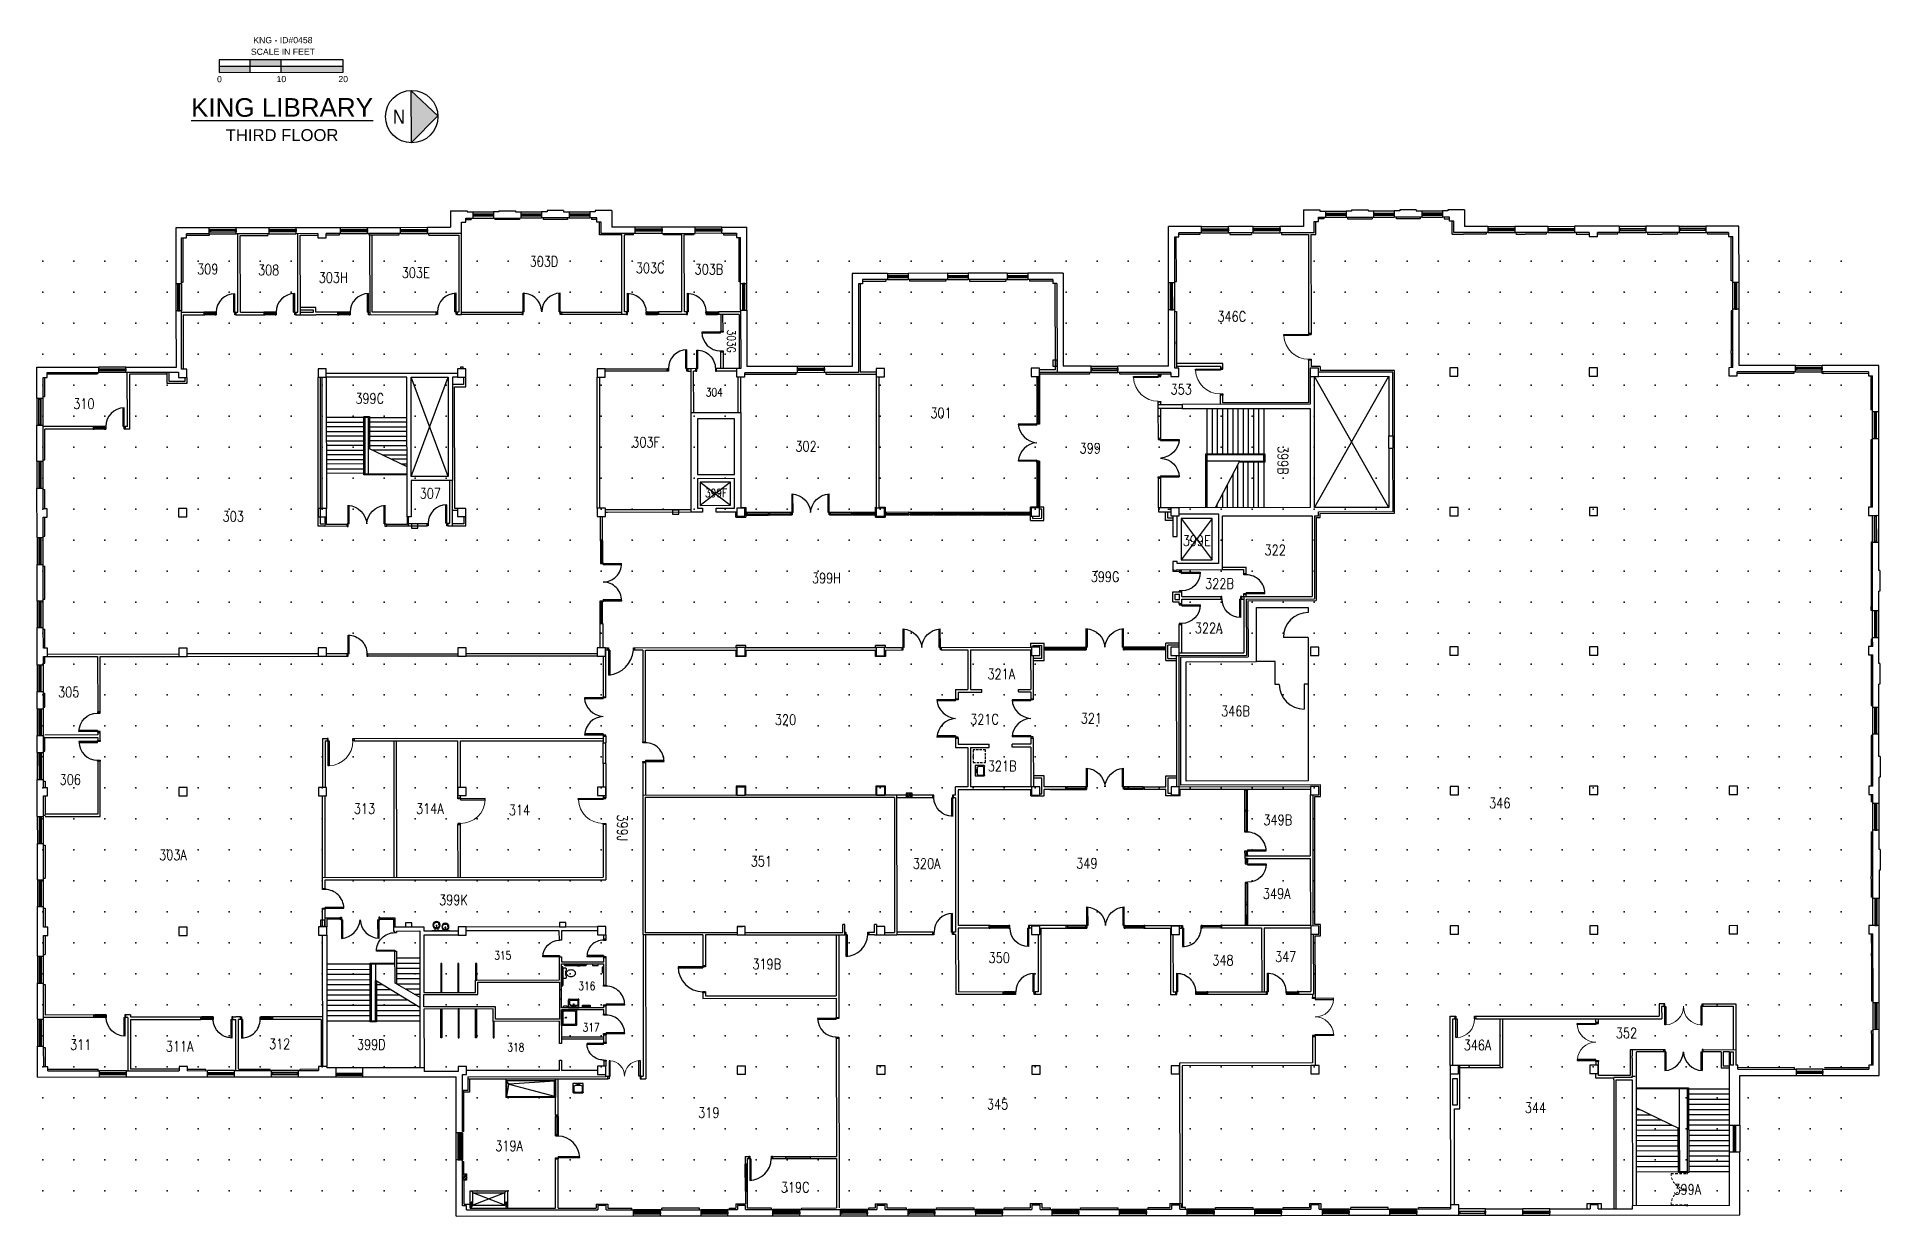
# Model space of a CAD drawing. Header units: millimetres. Extents: x 9 to 202, y 19 to 142.
import ezdxf
from ezdxf.enums import TextEntityAlignment as Align

# ---------------------------------------------------------------- set-up
doc = ezdxf.new("R2010")
doc.units = ezdxf.units.MM
doc.linetypes.add('DGN Style 2', pattern=[0.434976, 0.260986, -0.17399])
doc.linetypes.add('HIDDEN', pattern=[0.375, 0.25, -0.125])
for name, color, linetype in [('A-DOOR', 2, 'Continuous'), ('A-FLOR-IDEN', 202, 'Continuous'), ('A-FLOR-STRS', 1, 'Continuous'), ('A-FLOR-SYMB', 1, 'Continuous'), ('A-FLOR-TPTN', 1, 'Continuous'), ('A-FURN', 1, 'Continuous'), ('A-GLAZ', 5, 'Continuous'), ('A-WALL', 7, 'Continuous'), ('NORTH', 7, 'Continuous')]:
    doc.layers.add(name, color=color, linetype=linetype)
doc.styles.add('RomanS', font='romans.shx', dxfattribs={"width": 0.85})
doc.styles.add('style1', font='arial.ttf', dxfattribs={"height": 1})

msp = doc.modelspace()

# ---------------------------------------------------------------- texts
at = {"attachment_point": 2, "rotation": 0.0528, "style": 'style1'}
for s, insert, char_height, width in [('KNG - ID#0458', (34.95, 141.8), 0.6479, 8.0438), ('SCALE IN FEET', (34.95, 140.59), 0.6479, 8.0438), ('0', (28.32, 137.72), 0.648, 3.7631), ('10', (34.79, 137.73), 0.648, 3.7631), ('20', (41.25, 137.73), 0.648, 3.7631), ('{\\LKING LIBRARY\\P\\H0.64005x;\\lTHIRD FLOOR}', (34.86, 135.41), 1.9438, 39.4689)]:
    msp.add_mtext(s, dxfattribs=dict(at, insert=insert, char_height=char_height, width=width))
at = {"layer": 'A-FLOR-IDEN', "style": 'RomanS', "width": 0.8}
for s, height, rotation, p in [('309', 1.08, 0.0528, (27.1, 117.01)), ('308', 1.08, 0.0528, (33.46, 116.9)), ('303E', 1.08, 0.0528, (48.83, 116.62)), ('303D', 1.08, 0.0528, (62.23, 117.8)), ('303C', 1.08, 0.0528, (73.33, 117.12)), ('303B', 1.08, 0.0528, (79.47, 116.99)), ('303H', 1.08, 0.0528, (40.21, 116.12)), ('346C', 1.08, 0.0528, (134.1, 112.05)), ('303G', 0.864, 270.0528, (81.38, 110)), ('399C', 1.08, 0.0528, (44.02, 103.48)), ('304', 0.864, 0.0528, (80.03, 104.24)), ('353', 1.08, 0.0528, (128.82, 104.44)), ('310', 1.08, 0.0528, (14.16, 102.92)), ('301', 1.08, 0.0528, (103.73, 101.97)), ('303F', 1.08, 0.0528, (72.9, 98.91)), ('302', 1.08, 0.0528, (89.62, 98.48)), ('399', 1.08, 0.0528, (119.31, 98.28)), ('399B', 1.08, 270.0528, (138.9, 97.55)), ('307', 1.08, 0.0528, (50.35, 93.55)), ('399F', 0.864, 0.0528, (80.21, 93.7)), ('303', 1.08, 0.0528, (29.76, 91.15)), ('399E', 1.08, 0.0528, (130.44, 88.61)), ('322', 1.08, 0.0528, (138.64, 87.63)), ('399H', 1.08, 0.0528, (91.75, 84.71)), ('399G', 1.08, 0.0528, (120.86, 84.85)), ('322B', 1.08, 0.0528, (132.82, 84.13)), ('322A', 1.08, 0.0528, (131.69, 79.48)), ('321A', 1.08, 0.0528, (110.02, 74.67)), ('305', 1.08, 0.0528, (12.57, 72.79)), ('346B', 1.08, 0.0528, (134.49, 70.81)), ('320', 1.08, 0.0528, (87.47, 69.9)), ('321C', 1.08, 0.0528, (108.27, 69.95)), ('321', 1.08, 0.0528, (119.44, 70.05)), ('321B', 1.08, 0.0528, (110.11, 65.05)), ('306', 1.08, 0.0528, (12.73, 63.64)), ('313', 1.08, 0.0528, (43.48, 60.61)), ('314A', 1.08, 0.0528, (50.31, 60.61)), ('346', 1.08, 0.0528, (162.11, 61.19)), ('314', 1.08, 0.0528, (59.67, 60.46)), ('399J', 1.08, 270.0528, (69.89, 59.13)), ('349B', 1.08, 0.0528, (138.91, 59.43)), ('303A', 1.08, 0.0528, (23.47, 55.77)), ('351', 1.08, 0.0528, (84.95, 55.11)), ('320A', 1.08, 0.0528, (102.22, 54.87)), ('349', 1.08, 0.0528, (118.96, 54.89)), ('399K', 1.08, 0.0528, (52.77, 51.07)), ('349A', 1.08, 0.0528, (138.8, 51.72)), ('315', 0.864, 0.0528, (57.92, 45.37)), ('319B', 1.08, 0.0528, (85.51, 44.36)), ('350', 1.08, 0.0528, (109.8, 45.02)), ('348', 1.08, 0.0528, (133.18, 44.76)), ('347', 1.08, 0.0528, (139.73, 45.13)), ('316', 0.864, 0.0528, (66.71, 42.18)), ('317', 0.864, 0.0528, (67.16, 37.85)), ('311', 1.08, 0.0528, (13.82, 35.94)), ('311A', 1.08, 0.0528, (24.16, 35.75)), ('312', 1.08, 0.0528, (34.61, 36.02)), ('399D', 1.08, 0.0528, (44.19, 35.95)), ('318', 0.864, 0.0528, (59.29, 35.77)), ('346A', 1.08, 0.0528, (159.78, 35.89)), ('352', 1.08, 0.0528, (175.35, 37.15)), ('319', 1.08, 0.0528, (79.46, 28.83)), ('345', 1.08, 0.0528, (109.63, 29.71)), ('344', 1.08, 0.0528, (165.84, 29.34)), ('319A', 1.08, 0.0528, (58.59, 25.36)), ('319C', 1.08, 0.0528, (88.48, 21.03)), ('399A', 1.08, 0.0528, (181.7, 20.81))]:
    msp.add_text(s, height=height, rotation=rotation, dxfattribs=at).set_placement(p, align=Align.CENTER)
at = {"layer": 'NORTH', "insert": (47.07, 134.22), "char_height": 1.4799, "width": 3.173, "attachment_point": 2, "rotation": 0.0528, "style": 'RomanS'}
msp.add_mtext('{\\fArial|b0|i0|c0|p34;N}', dxfattribs=at)

# ---------------------------------------------------------------- blocks, each defined once
blk = doc.blocks.new('I_PLUMB_LAV_RECT 20X18_P')
at = {"color": 0, "linetype": 'ByBlock'}
for p, q in [((-0.5, -0.95), (-0.5, 0)), ((-0.5, 0), (0.5, 0)), ((0.5, 0), (0.5, -0.95)), ((0.45, -1), (-0.45, -1)), ((-0.42, -0.81), (-0.42, -0.35)), ((-0.3, -0.23), (0.3, -0.23)), ((0.3, -0.93), (-0.3, -0.93)), ((-0.12, -0.15), (-0.12, -0.08)), ((-0.12, -0.08), (0.12, -0.08)), ((0.12, -0.15), (-0.12, -0.15)), ((0.12, -0.08), (0.12, -0.15)), ((0.42, -0.35), (0.42, -0.81))]:
    blk.add_line(p, q, dxfattribs=at)
for centre, radius, start, end in [((-0.45, -0.95), 0.05, 180, 270), ((-0.3, -0.35), 0.12, 90, 180), ((-0.3, -0.81), 0.12, 180, 270), ((0.3, -0.35), 0.12, 0, 90), ((0.3, -0.81), 0.12, 270, 0), ((0.45, -0.95), 0.05, 270, 0)]:
    blk.add_arc(centre, radius, start, end, dxfattribs=at)
blk = doc.blocks.new('I_PLUMB_FOUNT_Round - Double_P')
at = {"color": 0, "linetype": 'ByBlock'}
for p, q in [((-35, 0), (-35, -0.5)), ((0, 0), (-35, 0)), ((0, 0), (0, -0.5)), ((0, -0.5), (-35, -0.5)), ((-29, -0.5), (-29, -5.2)), ((-23, -0.5), (-23, -5.2)), ((-20.6, -12), (-22.1, -12.3)), ((-22.1, -13.3), (-22.1, -12.3)), ((-20.6, -13.5), (-22.1, -13.3)), ((-20.4, -12.3), (-20.6, -12)), ((-20.4, -13.3), (-20.6, -13.5)), ((-20.4, -13.3), (-20.4, -12.3)), ((-12, -0.5), (-12, -1.7)), ((-6, -0.5), (-6, -1.7)), ((-3.6, -8.5), (-5.1, -8.8)), ((-5.1, -9.8), (-5.1, -8.8)), ((-3.6, -10), (-5.1, -9.8)), ((-3.4, -8.8), (-3.6, -8.5)), ((-3.4, -9.8), (-3.6, -10)), ((-3.4, -9.8), (-3.4, -8.8))]:
    blk.add_line(p, q, dxfattribs=at)
for centre, radius in [((-26, -11.5), 7), ((-25.9, -10), 1), ((-25.9, -10), 0.75), ((-9, -8), 7), ((-9, -6.5), 1), ((-9, -6.5), 0.75)]:
    blk.add_circle(centre, radius, dxfattribs=at)
for centre, radius, start, end in [((-26, -11.5), 5.5, 354.6814, 339.0819), ((-20.6, -12.8), 0.75, 270.0012, 89.9988), ((-9, -8), 5.5, 354.6814, 339.0819), ((-3.6, -9.2), 0.75, 270.0012, 89.9988)]:
    blk.add_arc(centre, radius, start, end, dxfattribs=at)
blk = doc.blocks.new('*U16')
blk.add_point((0, 0))
blk = doc.blocks.new('*U17')
at = {"color": 0, "linetype": 'ByBlock', "lineweight": -2, "transparency": 16777216}
for p in [(0, 97.191), (3.2397, 97.191), (6.4794, 97.191), (9.7191, 97.191), (12.9588, 97.191), (16.1985, 97.191), (19.4382, 97.191), (22.6779, 97.191), (25.9176, 97.191), (29.1573, 97.191), (32.397, 97.191), (35.6367, 97.191), (38.8764, 97.191), (42.1161, 97.191), (45.3558, 97.191), (48.5955, 97.191), (51.8352, 97.191), (55.0749, 97.191), (58.3146, 97.191), (61.5543, 97.191), (64.794, 97.191), (68.0337, 97.191), (71.2734, 97.191), (74.5131, 97.191), (77.7528, 97.191), (80.9925, 97.191), (84.2322, 97.191), (87.4719, 97.191), (90.7116, 97.191), (93.9513, 97.191), (97.191, 97.191), (100.4307, 97.191), (103.6704, 97.191), (106.9101, 97.191), (110.1498, 97.191), (113.3895, 97.191), (116.6292, 97.191), (119.8689, 97.191), (123.1086, 97.191), (126.3483, 97.191), (129.588, 97.191), (132.8277, 97.191), (136.0674, 97.191), (139.3071, 97.191), (142.5468, 97.191), (145.7865, 97.191), (149.0262, 97.191), (152.2659, 97.191), (155.5056, 97.191), (158.7453, 97.191), (161.985, 97.191), (165.2247, 97.191), (168.4644, 97.191), (171.7041, 97.191), (174.9438, 97.191), (178.1835, 97.191), (181.4232, 97.191), (184.6629, 97.191), (187.9026, 97.191), (0, 93.9513), (3.2397, 93.9513), (6.4794, 93.9513), (9.7191, 93.9513), (12.9588, 93.9513), (16.1985, 93.9513), (19.4382, 93.9513), (22.6779, 93.9513), (25.9176, 93.9513), (29.1573, 93.9513), (32.397, 93.9513), (35.6367, 93.9513), (38.8764, 93.9513), (42.1161, 93.9513), (45.3558, 93.9513), (48.5955, 93.9513), (51.8352, 93.9513), (55.0749, 93.9513), (58.3146, 93.9513), (61.5543, 93.9513), (64.794, 93.9513), (68.0337, 93.9513), (71.2734, 93.9513), (74.5131, 93.9513), (77.7528, 93.9513), (80.9925, 93.9513), (84.2322, 93.9513), (87.4719, 93.9513), (90.7116, 93.9513), (93.9513, 93.9513), (97.191, 93.9513), (100.4307, 93.9513), (103.6704, 93.9513), (106.9101, 93.9513), (110.1498, 93.9513), (113.3895, 93.9513), (116.6292, 93.9513), (119.8689, 93.9513), (123.1086, 93.9513), (126.3483, 93.9513), (129.588, 93.9513), (132.8277, 93.9513), (136.0674, 93.9513), (139.3071, 93.9513), (142.5468, 93.9513), (145.7865, 93.9513), (149.0262, 93.9513), (152.2659, 93.9513), (155.5056, 93.9513), (158.7453, 93.9513), (161.985, 93.9513), (165.2247, 93.9513), (168.4644, 93.9513), (171.7041, 93.9513), (174.9438, 93.9513), (178.1835, 93.9513), (181.4232, 93.9513), (184.6629, 93.9513), (187.9026, 93.9513), (0, 90.7116), (3.2397, 90.7116), (6.4794, 90.7116), (9.7191, 90.7116), (12.9588, 90.7116), (16.1985, 90.7116), (19.4382, 90.7116), (22.6779, 90.7116), (25.9176, 90.7116), (29.1573, 90.7116), (32.397, 90.7116), (35.6367, 90.7116), (38.8764, 90.7116), (42.1161, 90.7116), (45.3558, 90.7116), (48.5955, 90.7116), (51.8352, 90.7116), (55.0749, 90.7116), (58.3146, 90.7116), (61.5543, 90.7116), (64.794, 90.7116), (68.0337, 90.7116), (71.2734, 90.7116), (74.5131, 90.7116), (77.7528, 90.7116), (80.9925, 90.7116), (84.2322, 90.7116), (87.4719, 90.7116), (90.7116, 90.7116), (93.9513, 90.7116), (97.191, 90.7116), (100.4307, 90.7116), (103.6704, 90.7116), (106.9101, 90.7116), (110.1498, 90.7116), (113.3895, 90.7116), (116.6292, 90.7116), (119.8689, 90.7116), (123.1086, 90.7116), (126.3483, 90.7116), (129.588, 90.7116), (132.8277, 90.7116), (136.0674, 90.7116), (139.3071, 90.7116), (142.5468, 90.7116), (145.7865, 90.7116), (149.0262, 90.7116), (152.2659, 90.7116), (155.5056, 90.7116), (158.7453, 90.7116), (161.985, 90.7116), (165.2247, 90.7116), (168.4644, 90.7116), (171.7041, 90.7116), (174.9438, 90.7116), (178.1835, 90.7116), (181.4232, 90.7116), (184.6629, 90.7116), (187.9026, 90.7116), (0, 87.4719), (3.2397, 87.4719), (6.4794, 87.4719), (9.7191, 87.4719), (12.9588, 87.4719), (16.1985, 87.4719), (19.4382, 87.4719), (22.6779, 87.4719), (25.9176, 87.4719), (29.1573, 87.4719), (32.397, 87.4719), (35.6367, 87.4719), (38.8764, 87.4719), (42.1161, 87.4719), (45.3558, 87.4719), (48.5955, 87.4719), (51.8352, 87.4719), (55.0749, 87.4719), (58.3146, 87.4719), (61.5543, 87.4719), (64.794, 87.4719), (68.0337, 87.4719), (71.2734, 87.4719), (74.5131, 87.4719), (77.7528, 87.4719), (80.9925, 87.4719), (84.2322, 87.4719), (87.4719, 87.4719), (90.7116, 87.4719), (93.9513, 87.4719), (97.191, 87.4719), (100.4307, 87.4719), (103.6704, 87.4719), (106.9101, 87.4719), (110.1498, 87.4719), (113.3895, 87.4719), (116.6292, 87.4719), (119.8689, 87.4719), (123.1086, 87.4719), (126.3483, 87.4719), (129.588, 87.4719), (132.8277, 87.4719), (136.0674, 87.4719), (139.3071, 87.4719), (142.5468, 87.4719), (145.7865, 87.4719), (149.0262, 87.4719), (152.2659, 87.4719), (155.5056, 87.4719), (158.7453, 87.4719), (161.985, 87.4719), (165.2247, 87.4719), (168.4644, 87.4719), (171.7041, 87.4719), (174.9438, 87.4719), (178.1835, 87.4719), (181.4232, 87.4719), (184.6629, 87.4719), (187.9026, 87.4719), (0, 84.2322), (3.2397, 84.2322), (6.4794, 84.2322), (9.7191, 84.2322), (12.9588, 84.2322), (16.1985, 84.2322), (19.4382, 84.2322), (22.6779, 84.2322), (25.9176, 84.2322), (29.1573, 84.2322), (32.397, 84.2322), (35.6367, 84.2322), (38.8764, 84.2322), (42.1161, 84.2322), (45.3558, 84.2322), (48.5955, 84.2322), (51.8352, 84.2322), (55.0749, 84.2322), (58.3146, 84.2322), (61.5543, 84.2322), (64.794, 84.2322), (68.0337, 84.2322), (71.2734, 84.2322), (74.5131, 84.2322), (77.7528, 84.2322), (80.9925, 84.2322), (84.2322, 84.2322), (87.4719, 84.2322), (90.7116, 84.2322), (93.9513, 84.2322), (97.191, 84.2322), (100.4307, 84.2322), (103.6704, 84.2322), (106.9101, 84.2322), (110.1498, 84.2322), (113.3895, 84.2322), (116.6292, 84.2322), (119.8689, 84.2322), (123.1086, 84.2322), (126.3483, 84.2322), (129.588, 84.2322), (132.8277, 84.2322), (136.0674, 84.2322), (139.3071, 84.2322), (142.5468, 84.2322), (145.7865, 84.2322), (149.0262, 84.2322), (152.2659, 84.2322), (155.5056, 84.2322), (158.7453, 84.2322), (161.985, 84.2322), (165.2247, 84.2322), (168.4644, 84.2322), (171.7041, 84.2322), (174.9438, 84.2322), (178.1835, 84.2322), (181.4232, 84.2322), (184.6629, 84.2322), (187.9026, 84.2322), (0, 80.9925), (3.2397, 80.9925), (6.4794, 80.9925), (9.7191, 80.9925), (12.9588, 80.9925), (16.1985, 80.9925), (19.4382, 80.9925), (22.6779, 80.9925), (25.9176, 80.9925), (29.1573, 80.9925), (32.397, 80.9925), (35.6367, 80.9925), (38.8764, 80.9925), (42.1161, 80.9925), (45.3558, 80.9925), (48.5955, 80.9925), (51.8352, 80.9925), (55.0749, 80.9925), (58.3146, 80.9925), (61.5543, 80.9925), (64.794, 80.9925), (68.0337, 80.9925), (71.2734, 80.9925), (74.5131, 80.9925), (77.7528, 80.9925), (80.9925, 80.9925), (84.2322, 80.9925), (87.4719, 80.9925), (90.7116, 80.9925), (93.9513, 80.9925), (97.191, 80.9925), (100.4307, 80.9925), (103.6704, 80.9925), (106.9101, 80.9925), (110.1498, 80.9925), (113.3895, 80.9925), (116.6292, 80.9925), (119.8689, 80.9925), (123.1086, 80.9925), (126.3483, 80.9925), (129.588, 80.9925), (132.8277, 80.9925), (136.0674, 80.9925), (139.3071, 80.9925), (142.5468, 80.9925), (145.7865, 80.9925), (149.0262, 80.9925), (152.2659, 80.9925), (155.5056, 80.9925), (158.7453, 80.9925), (161.985, 80.9925), (165.2247, 80.9925), (168.4644, 80.9925), (171.7041, 80.9925), (174.9438, 80.9925), (178.1835, 80.9925), (181.4232, 80.9925), (184.6629, 80.9925), (187.9026, 80.9925), (0, 77.7528), (3.2397, 77.7528), (6.4794, 77.7528), (9.7191, 77.7528), (12.9588, 77.7528), (16.1985, 77.7528), (19.4382, 77.7528), (22.6779, 77.7528), (25.9176, 77.7528), (29.1573, 77.7528), (32.397, 77.7528), (35.6367, 77.7528), (38.8764, 77.7528), (42.1161, 77.7528), (45.3558, 77.7528), (48.5955, 77.7528), (51.8352, 77.7528), (55.0749, 77.7528), (58.3146, 77.7528), (61.5543, 77.7528), (64.794, 77.7528), (68.0337, 77.7528), (71.2734, 77.7528), (74.5131, 77.7528), (77.7528, 77.7528), (80.9925, 77.7528), (84.2322, 77.7528), (87.4719, 77.7528), (90.7116, 77.7528), (93.9513, 77.7528), (97.191, 77.7528), (100.4307, 77.7528), (103.6704, 77.7528), (106.9101, 77.7528), (110.1498, 77.7528), (113.3895, 77.7528), (116.6292, 77.7528), (119.8689, 77.7528), (123.1086, 77.7528), (126.3483, 77.7528), (129.588, 77.7528), (132.8277, 77.7528), (136.0674, 77.7528), (139.3071, 77.7528), (142.5468, 77.7528), (145.7865, 77.7528), (149.0262, 77.7528), (152.2659, 77.7528), (155.5056, 77.7528), (158.7453, 77.7528), (161.985, 77.7528), (165.2247, 77.7528), (168.4644, 77.7528), (171.7041, 77.7528), (174.9438, 77.7528), (178.1835, 77.7528), (181.4232, 77.7528), (184.6629, 77.7528), (187.9026, 77.7528), (0, 74.5131), (3.2397, 74.5131), (6.4794, 74.5131), (9.7191, 74.5131), (12.9588, 74.5131), (16.1985, 74.5131), (19.4382, 74.5131), (22.6779, 74.5131), (25.9176, 74.5131), (29.1573, 74.5131), (32.397, 74.5131), (35.6367, 74.5131), (38.8764, 74.5131), (42.1161, 74.5131), (45.3558, 74.5131), (48.5955, 74.5131), (51.8352, 74.5131), (55.0749, 74.5131), (58.3146, 74.5131), (61.5543, 74.5131), (64.794, 74.5131), (68.0337, 74.5131), (71.2734, 74.5131), (74.5131, 74.5131), (77.7528, 74.5131), (80.9925, 74.5131), (84.2322, 74.5131), (87.4719, 74.5131), (90.7116, 74.5131), (93.9513, 74.5131), (97.191, 74.5131), (100.4307, 74.5131), (103.6704, 74.5131), (106.9101, 74.5131), (110.1498, 74.5131), (113.3895, 74.5131), (116.6292, 74.5131), (119.8689, 74.5131), (123.1086, 74.5131), (126.3483, 74.5131), (129.588, 74.5131), (132.8277, 74.5131), (136.0674, 74.5131), (139.3071, 74.5131), (142.5468, 74.5131), (145.7865, 74.5131), (149.0262, 74.5131), (152.2659, 74.5131), (155.5056, 74.5131), (158.7453, 74.5131), (161.985, 74.5131), (165.2247, 74.5131), (168.4644, 74.5131), (171.7041, 74.5131), (174.9438, 74.5131), (178.1835, 74.5131), (181.4232, 74.5131), (184.6629, 74.5131), (187.9026, 74.5131), (0, 71.2734), (3.2397, 71.2734), (6.4794, 71.2734), (9.7191, 71.2734), (12.9588, 71.2734), (16.1985, 71.2734), (19.4382, 71.2734), (22.6779, 71.2734), (25.9176, 71.2734), (29.1573, 71.2734), (32.397, 71.2734), (35.6367, 71.2734), (38.8764, 71.2734), (42.1161, 71.2734), (45.3558, 71.2734), (48.5955, 71.2734), (51.8352, 71.2734), (55.0749, 71.2734), (58.3146, 71.2734), (61.5543, 71.2734), (64.794, 71.2734), (68.0337, 71.2734), (71.2734, 71.2734), (74.5131, 71.2734), (77.7528, 71.2734), (80.9925, 71.2734), (84.2322, 71.2734), (87.4719, 71.2734), (90.7116, 71.2734), (93.9513, 71.2734), (97.191, 71.2734), (100.4307, 71.2734), (103.6704, 71.2734), (106.9101, 71.2734), (110.1498, 71.2734), (113.3895, 71.2734), (116.6292, 71.2734), (119.8689, 71.2734), (123.1086, 71.2734), (126.3483, 71.2734), (129.588, 71.2734), (132.8277, 71.2734), (136.0674, 71.2734), (139.3071, 71.2734), (142.5468, 71.2734), (145.7865, 71.2734), (149.0262, 71.2734), (152.2659, 71.2734), (155.5056, 71.2734), (158.7453, 71.2734), (161.985, 71.2734), (165.2247, 71.2734), (168.4644, 71.2734), (171.7041, 71.2734), (174.9438, 71.2734), (178.1835, 71.2734), (181.4232, 71.2734), (184.6629, 71.2734), (187.9026, 71.2734), (0, 68.0337), (3.2397, 68.0337), (6.4794, 68.0337), (9.7191, 68.0337), (12.9588, 68.0337), (16.1985, 68.0337), (19.4382, 68.0337), (22.6779, 68.0337), (25.9176, 68.0337), (29.1573, 68.0337), (32.397, 68.0337), (35.6367, 68.0337), (38.8764, 68.0337), (42.1161, 68.0337), (45.3558, 68.0337), (48.5955, 68.0337), (51.8352, 68.0337), (55.0749, 68.0337), (58.3146, 68.0337), (61.5543, 68.0337), (64.794, 68.0337), (68.0337, 68.0337), (71.2734, 68.0337), (74.5131, 68.0337), (77.7528, 68.0337), (80.9925, 68.0337), (84.2322, 68.0337), (87.4719, 68.0337), (90.7116, 68.0337), (93.9513, 68.0337), (97.191, 68.0337), (100.4307, 68.0337), (103.6704, 68.0337), (106.9101, 68.0337), (110.1498, 68.0337), (113.3895, 68.0337), (116.6292, 68.0337), (119.8689, 68.0337), (123.1086, 68.0337), (126.3483, 68.0337), (129.588, 68.0337), (132.8277, 68.0337), (136.0674, 68.0337), (139.3071, 68.0337), (142.5468, 68.0337), (145.7865, 68.0337), (149.0262, 68.0337), (152.2659, 68.0337), (155.5056, 68.0337), (158.7453, 68.0337), (161.985, 68.0337), (165.2247, 68.0337), (168.4644, 68.0337), (171.7041, 68.0337), (174.9438, 68.0337), (178.1835, 68.0337), (181.4232, 68.0337), (184.6629, 68.0337), (187.9026, 68.0337), (0, 64.794), (3.2397, 64.794), (6.4794, 64.794), (9.7191, 64.794), (12.9588, 64.794), (16.1985, 64.794), (19.4382, 64.794), (22.6779, 64.794), (25.9176, 64.794), (29.1573, 64.794), (32.397, 64.794), (35.6367, 64.794), (38.8764, 64.794), (42.1161, 64.794), (45.3558, 64.794), (48.5955, 64.794), (51.8352, 64.794), (55.0749, 64.794), (58.3146, 64.794), (61.5543, 64.794), (64.794, 64.794), (68.0337, 64.794), (71.2734, 64.794), (74.5131, 64.794), (77.7528, 64.794), (80.9925, 64.794), (84.2322, 64.794), (87.4719, 64.794), (90.7116, 64.794), (93.9513, 64.794), (97.191, 64.794), (100.4307, 64.794), (103.6704, 64.794), (106.9101, 64.794), (110.1498, 64.794), (113.3895, 64.794), (116.6292, 64.794), (119.8689, 64.794), (123.1086, 64.794), (126.3483, 64.794), (129.588, 64.794), (132.8277, 64.794), (136.0674, 64.794), (139.3071, 64.794), (142.5468, 64.794), (145.7865, 64.794), (149.0262, 64.794), (152.2659, 64.794), (155.5056, 64.794), (158.7453, 64.794), (161.985, 64.794), (165.2247, 64.794), (168.4644, 64.794), (171.7041, 64.794), (174.9438, 64.794), (178.1835, 64.794), (181.4232, 64.794), (184.6629, 64.794), (187.9026, 64.794), (0, 61.5543), (3.2397, 61.5543), (6.4794, 61.5543), (9.7191, 61.5543), (12.9588, 61.5543), (16.1985, 61.5543), (19.4382, 61.5543), (22.6779, 61.5543), (25.9176, 61.5543), (29.1573, 61.5543), (32.397, 61.5543), (35.6367, 61.5543), (38.8764, 61.5543), (42.1161, 61.5543), (45.3558, 61.5543), (48.5955, 61.5543), (51.8352, 61.5543), (55.0749, 61.5543), (58.3146, 61.5543), (61.5543, 61.5543), (64.794, 61.5543), (68.0337, 61.5543), (71.2734, 61.5543), (74.5131, 61.5543), (77.7528, 61.5543), (80.9925, 61.5543), (84.2322, 61.5543), (87.4719, 61.5543), (90.7116, 61.5543), (93.9513, 61.5543), (97.191, 61.5543), (100.4307, 61.5543), (103.6704, 61.5543), (106.9101, 61.5543), (110.1498, 61.5543), (113.3895, 61.5543), (116.6292, 61.5543), (119.8689, 61.5543), (123.1086, 61.5543), (126.3483, 61.5543), (129.588, 61.5543), (132.8277, 61.5543), (136.0674, 61.5543), (139.3071, 61.5543), (142.5468, 61.5543), (145.7865, 61.5543), (149.0262, 61.5543), (152.2659, 61.5543), (155.5056, 61.5543), (158.7453, 61.5543), (161.985, 61.5543), (165.2247, 61.5543), (168.4644, 61.5543), (171.7041, 61.5543), (174.9438, 61.5543), (178.1835, 61.5543), (181.4232, 61.5543), (184.6629, 61.5543), (187.9026, 61.5543), (0, 58.3146), (3.2397, 58.3146), (6.4794, 58.3146), (9.7191, 58.3146), (12.9588, 58.3146), (16.1985, 58.3146), (19.4382, 58.3146), (22.6779, 58.3146), (25.9176, 58.3146), (29.1573, 58.3146), (32.397, 58.3146), (35.6367, 58.3146), (38.8764, 58.3146), (42.1161, 58.3146), (45.3558, 58.3146), (48.5955, 58.3146), (51.8352, 58.3146), (55.0749, 58.3146), (58.3146, 58.3146), (61.5543, 58.3146), (64.794, 58.3146), (68.0337, 58.3146), (71.2734, 58.3146), (74.5131, 58.3146), (77.7528, 58.3146), (80.9925, 58.3146), (84.2322, 58.3146), (87.4719, 58.3146), (90.7116, 58.3146), (93.9513, 58.3146), (97.191, 58.3146), (100.4307, 58.3146), (103.6704, 58.3146), (106.9101, 58.3146), (110.1498, 58.3146), (113.3895, 58.3146), (116.6292, 58.3146), (119.8689, 58.3146), (123.1086, 58.3146), (126.3483, 58.3146), (129.588, 58.3146), (132.8277, 58.3146), (136.0674, 58.3146), (139.3071, 58.3146), (142.5468, 58.3146), (145.7865, 58.3146), (149.0262, 58.3146), (152.2659, 58.3146), (155.5056, 58.3146), (158.7453, 58.3146), (161.985, 58.3146), (165.2247, 58.3146), (168.4644, 58.3146), (171.7041, 58.3146), (174.9438, 58.3146), (178.1835, 58.3146), (181.4232, 58.3146), (184.6629, 58.3146), (187.9026, 58.3146), (0, 55.0749), (3.2397, 55.0749), (6.4794, 55.0749), (9.7191, 55.0749), (12.9588, 55.0749), (16.1985, 55.0749), (19.4382, 55.0749), (22.6779, 55.0749), (25.9176, 55.0749), (29.1573, 55.0749), (32.397, 55.0749), (35.6367, 55.0749), (38.8764, 55.0749), (42.1161, 55.0749), (45.3558, 55.0749), (48.5955, 55.0749), (51.8352, 55.0749), (55.0749, 55.0749), (58.3146, 55.0749), (61.5543, 55.0749), (64.794, 55.0749), (68.0337, 55.0749), (71.2734, 55.0749), (74.5131, 55.0749), (77.7528, 55.0749), (80.9925, 55.0749), (84.2322, 55.0749), (87.4719, 55.0749), (90.7116, 55.0749), (93.9513, 55.0749), (97.191, 55.0749), (100.4307, 55.0749), (103.6704, 55.0749), (106.9101, 55.0749), (110.1498, 55.0749), (113.3895, 55.0749), (116.6292, 55.0749), (119.8689, 55.0749), (123.1086, 55.0749), (126.3483, 55.0749), (129.588, 55.0749), (132.8277, 55.0749), (136.0674, 55.0749), (139.3071, 55.0749), (142.5468, 55.0749), (145.7865, 55.0749), (149.0262, 55.0749), (152.2659, 55.0749), (155.5056, 55.0749), (158.7453, 55.0749), (161.985, 55.0749), (165.2247, 55.0749), (168.4644, 55.0749), (171.7041, 55.0749), (174.9438, 55.0749), (178.1835, 55.0749), (181.4232, 55.0749), (184.6629, 55.0749), (187.9026, 55.0749), (0, 51.8352), (3.2397, 51.8352), (6.4794, 51.8352), (9.7191, 51.8352), (12.9588, 51.8352), (16.1985, 51.8352), (19.4382, 51.8352), (22.6779, 51.8352), (25.9176, 51.8352), (29.1573, 51.8352), (32.397, 51.8352), (35.6367, 51.8352), (38.8764, 51.8352), (42.1161, 51.8352), (45.3558, 51.8352), (48.5955, 51.8352), (51.8352, 51.8352), (55.0749, 51.8352), (58.3146, 51.8352), (61.5543, 51.8352), (64.794, 51.8352), (68.0337, 51.8352), (71.2734, 51.8352), (74.5131, 51.8352), (77.7528, 51.8352), (80.9925, 51.8352), (84.2322, 51.8352), (87.4719, 51.8352), (90.7116, 51.8352), (93.9513, 51.8352), (97.191, 51.8352), (100.4307, 51.8352), (103.6704, 51.8352), (106.9101, 51.8352), (110.1498, 51.8352), (113.3895, 51.8352), (116.6292, 51.8352), (119.8689, 51.8352), (123.1086, 51.8352), (126.3483, 51.8352), (129.588, 51.8352), (132.8277, 51.8352), (136.0674, 51.8352), (139.3071, 51.8352), (142.5468, 51.8352), (145.7865, 51.8352), (149.0262, 51.8352), (152.2659, 51.8352), (155.5056, 51.8352), (158.7453, 51.8352), (161.985, 51.8352), (165.2247, 51.8352), (168.4644, 51.8352), (171.7041, 51.8352), (174.9438, 51.8352), (178.1835, 51.8352), (181.4232, 51.8352), (184.6629, 51.8352), (187.9026, 51.8352), (0, 48.5955), (3.2397, 48.5955), (6.4794, 48.5955), (9.7191, 48.5955), (12.9588, 48.5955), (16.1985, 48.5955), (19.4382, 48.5955), (22.6779, 48.5955), (25.9176, 48.5955), (29.1573, 48.5955), (32.397, 48.5955), (35.6367, 48.5955), (38.8764, 48.5955), (42.1161, 48.5955), (45.3558, 48.5955), (48.5955, 48.5955), (51.8352, 48.5955), (55.0749, 48.5955), (58.3146, 48.5955), (61.5543, 48.5955), (64.794, 48.5955), (68.0337, 48.5955), (71.2734, 48.5955), (74.5131, 48.5955), (77.7528, 48.5955), (80.9925, 48.5955), (84.2322, 48.5955), (87.4719, 48.5955), (90.7116, 48.5955), (93.9513, 48.5955), (97.191, 48.5955), (100.4307, 48.5955), (103.6704, 48.5955), (106.9101, 48.5955), (110.1498, 48.5955), (113.3895, 48.5955), (116.6292, 48.5955), (119.8689, 48.5955), (123.1086, 48.5955), (126.3483, 48.5955), (129.588, 48.5955), (132.8277, 48.5955), (136.0674, 48.5955), (139.3071, 48.5955), (142.5468, 48.5955), (145.7865, 48.5955), (149.0262, 48.5955), (152.2659, 48.5955), (155.5056, 48.5955), (158.7453, 48.5955), (161.985, 48.5955), (165.2247, 48.5955), (168.4644, 48.5955), (171.7041, 48.5955), (174.9438, 48.5955), (178.1835, 48.5955), (181.4232, 48.5955), (184.6629, 48.5955), (187.9026, 48.5955), (0, 45.3558), (3.2397, 45.3558), (6.4794, 45.3558), (9.7191, 45.3558), (12.9588, 45.3558), (16.1985, 45.3558), (19.4382, 45.3558), (22.6779, 45.3558), (25.9176, 45.3558), (29.1573, 45.3558), (32.397, 45.3558), (35.6367, 45.3558), (38.8764, 45.3558), (42.1161, 45.3558), (45.3558, 45.3558), (48.5955, 45.3558), (51.8352, 45.3558), (55.0749, 45.3558), (58.3146, 45.3558), (61.5543, 45.3558), (64.794, 45.3558), (68.0337, 45.3558), (71.2734, 45.3558), (74.5131, 45.3558), (77.7528, 45.3558), (80.9925, 45.3558), (84.2322, 45.3558), (87.4719, 45.3558), (90.7116, 45.3558), (93.9513, 45.3558), (97.191, 45.3558), (100.4307, 45.3558), (103.6704, 45.3558), (106.9101, 45.3558), (110.1498, 45.3558), (113.3895, 45.3558), (116.6292, 45.3558), (119.8689, 45.3558), (123.1086, 45.3558), (126.3483, 45.3558), (129.588, 45.3558), (132.8277, 45.3558), (136.0674, 45.3558), (139.3071, 45.3558), (142.5468, 45.3558), (145.7865, 45.3558), (149.0262, 45.3558), (152.2659, 45.3558), (155.5056, 45.3558), (158.7453, 45.3558), (161.985, 45.3558), (165.2247, 45.3558), (168.4644, 45.3558), (171.7041, 45.3558), (174.9438, 45.3558), (178.1835, 45.3558), (181.4232, 45.3558), (184.6629, 45.3558), (187.9026, 45.3558), (0, 42.1161), (3.2397, 42.1161), (6.4794, 42.1161), (9.7191, 42.1161), (12.9588, 42.1161), (16.1985, 42.1161), (19.4382, 42.1161), (22.6779, 42.1161), (25.9176, 42.1161), (29.1573, 42.1161), (32.397, 42.1161), (35.6367, 42.1161), (38.8764, 42.1161), (42.1161, 42.1161), (45.3558, 42.1161), (48.5955, 42.1161), (51.8352, 42.1161), (55.0749, 42.1161), (58.3146, 42.1161), (61.5543, 42.1161), (64.794, 42.1161), (68.0337, 42.1161), (71.2734, 42.1161), (74.5131, 42.1161), (77.7528, 42.1161), (80.9925, 42.1161), (84.2322, 42.1161), (87.4719, 42.1161), (90.7116, 42.1161), (93.9513, 42.1161), (97.191, 42.1161), (100.4307, 42.1161), (103.6704, 42.1161), (106.9101, 42.1161), (110.1498, 42.1161), (113.3895, 42.1161), (116.6292, 42.1161), (119.8689, 42.1161), (123.1086, 42.1161), (126.3483, 42.1161), (129.588, 42.1161), (132.8277, 42.1161), (136.0674, 42.1161), (139.3071, 42.1161), (142.5468, 42.1161), (145.7865, 42.1161), (149.0262, 42.1161), (152.2659, 42.1161), (155.5056, 42.1161), (158.7453, 42.1161), (161.985, 42.1161), (165.2247, 42.1161), (168.4644, 42.1161), (171.7041, 42.1161), (174.9438, 42.1161), (178.1835, 42.1161), (181.4232, 42.1161), (184.6629, 42.1161), (187.9026, 42.1161), (0, 38.8764), (3.2397, 38.8764), (6.4794, 38.8764), (9.7191, 38.8764), (12.9588, 38.8764), (16.1985, 38.8764), (19.4382, 38.8764), (22.6779, 38.8764), (25.9176, 38.8764), (29.1573, 38.8764), (32.397, 38.8764), (35.6367, 38.8764), (38.8764, 38.8764), (42.1161, 38.8764), (45.3558, 38.8764), (48.5955, 38.8764), (51.8352, 38.8764), (55.0749, 38.8764), (58.3146, 38.8764), (61.5543, 38.8764), (64.794, 38.8764), (68.0337, 38.8764), (71.2734, 38.8764), (74.5131, 38.8764), (77.7528, 38.8764), (80.9925, 38.8764), (84.2322, 38.8764), (87.4719, 38.8764), (90.7116, 38.8764), (93.9513, 38.8764), (97.191, 38.8764), (100.4307, 38.8764), (103.6704, 38.8764), (106.9101, 38.8764), (110.1498, 38.8764), (113.3895, 38.8764), (116.6292, 38.8764), (119.8689, 38.8764), (123.1086, 38.8764), (126.3483, 38.8764), (129.588, 38.8764), (132.8277, 38.8764), (136.0674, 38.8764), (139.3071, 38.8764), (142.5468, 38.8764), (145.7865, 38.8764), (149.0262, 38.8764), (152.2659, 38.8764), (155.5056, 38.8764), (158.7453, 38.8764), (161.985, 38.8764), (165.2247, 38.8764), (168.4644, 38.8764), (171.7041, 38.8764), (174.9438, 38.8764), (178.1835, 38.8764), (181.4232, 38.8764), (184.6629, 38.8764), (187.9026, 38.8764), (0, 35.6367), (3.2397, 35.6367), (6.4794, 35.6367), (9.7191, 35.6367), (12.9588, 35.6367), (16.1985, 35.6367), (19.4382, 35.6367), (22.6779, 35.6367), (25.9176, 35.6367), (29.1573, 35.6367), (32.397, 35.6367), (35.6367, 35.6367), (38.8764, 35.6367), (42.1161, 35.6367), (45.3558, 35.6367), (48.5955, 35.6367), (51.8352, 35.6367), (55.0749, 35.6367), (58.3146, 35.6367), (61.5543, 35.6367), (64.794, 35.6367), (68.0337, 35.6367), (71.2734, 35.6367), (74.5131, 35.6367), (77.7528, 35.6367), (80.9925, 35.6367), (84.2322, 35.6367), (87.4719, 35.6367), (90.7116, 35.6367), (93.9513, 35.6367), (97.191, 35.6367), (100.4307, 35.6367), (103.6704, 35.6367), (106.9101, 35.6367), (110.1498, 35.6367), (113.3895, 35.6367), (116.6292, 35.6367), (119.8689, 35.6367), (123.1086, 35.6367), (126.3483, 35.6367), (129.588, 35.6367), (132.8277, 35.6367), (136.0674, 35.6367), (139.3071, 35.6367), (142.5468, 35.6367), (145.7865, 35.6367), (149.0262, 35.6367), (152.2659, 35.6367), (155.5056, 35.6367), (158.7453, 35.6367), (161.985, 35.6367), (165.2247, 35.6367), (168.4644, 35.6367), (171.7041, 35.6367), (174.9438, 35.6367), (178.1835, 35.6367), (181.4232, 35.6367), (184.6629, 35.6367), (187.9026, 35.6367), (0, 32.397), (3.2397, 32.397), (6.4794, 32.397), (9.7191, 32.397), (12.9588, 32.397), (16.1985, 32.397), (19.4382, 32.397), (22.6779, 32.397), (25.9176, 32.397), (29.1573, 32.397), (32.397, 32.397), (35.6367, 32.397), (38.8764, 32.397), (42.1161, 32.397), (45.3558, 32.397), (48.5955, 32.397), (51.8352, 32.397), (55.0749, 32.397), (58.3146, 32.397), (61.5543, 32.397), (64.794, 32.397), (68.0337, 32.397), (71.2734, 32.397), (74.5131, 32.397), (77.7528, 32.397), (80.9925, 32.397), (84.2322, 32.397), (87.4719, 32.397), (90.7116, 32.397), (93.9513, 32.397), (97.191, 32.397), (100.4307, 32.397), (103.6704, 32.397), (106.9101, 32.397), (110.1498, 32.397), (113.3895, 32.397), (116.6292, 32.397), (119.8689, 32.397), (123.1086, 32.397), (126.3483, 32.397), (129.588, 32.397), (132.8277, 32.397), (136.0674, 32.397), (139.3071, 32.397), (142.5468, 32.397), (145.7865, 32.397), (149.0262, 32.397), (152.2659, 32.397), (155.5056, 32.397), (158.7453, 32.397), (161.985, 32.397), (165.2247, 32.397), (168.4644, 32.397), (171.7041, 32.397), (174.9438, 32.397), (178.1835, 32.397), (181.4232, 32.397), (184.6629, 32.397), (187.9026, 32.397), (0, 29.1573), (3.2397, 29.1573), (6.4794, 29.1573), (9.7191, 29.1573), (12.9588, 29.1573), (16.1985, 29.1573), (19.4382, 29.1573), (22.6779, 29.1573), (25.9176, 29.1573), (29.1573, 29.1573), (32.397, 29.1573), (35.6367, 29.1573), (38.8764, 29.1573), (42.1161, 29.1573), (45.3558, 29.1573), (48.5955, 29.1573), (51.8352, 29.1573), (55.0749, 29.1573), (58.3146, 29.1573), (61.5543, 29.1573), (64.794, 29.1573), (68.0337, 29.1573), (71.2734, 29.1573), (74.5131, 29.1573), (77.7528, 29.1573), (80.9925, 29.1573), (84.2322, 29.1573), (87.4719, 29.1573), (90.7116, 29.1573), (93.9513, 29.1573), (97.191, 29.1573), (100.4307, 29.1573), (103.6704, 29.1573), (106.9101, 29.1573), (110.1498, 29.1573), (113.3895, 29.1573), (116.6292, 29.1573), (119.8689, 29.1573), (123.1086, 29.1573), (126.3483, 29.1573), (129.588, 29.1573), (132.8277, 29.1573), (136.0674, 29.1573), (139.3071, 29.1573), (142.5468, 29.1573), (145.7865, 29.1573), (149.0262, 29.1573), (152.2659, 29.1573), (155.5056, 29.1573), (158.7453, 29.1573), (161.985, 29.1573), (165.2247, 29.1573), (168.4644, 29.1573), (171.7041, 29.1573), (174.9438, 29.1573), (178.1835, 29.1573), (181.4232, 29.1573), (184.6629, 29.1573), (187.9026, 29.1573), (0, 25.9176), (3.2397, 25.9176), (6.4794, 25.9176), (9.7191, 25.9176), (12.9588, 25.9176), (16.1985, 25.9176), (19.4382, 25.9176), (22.6779, 25.9176), (25.9176, 25.9176), (29.1573, 25.9176), (32.397, 25.9176), (35.6367, 25.9176), (38.8764, 25.9176), (42.1161, 25.9176), (45.3558, 25.9176), (48.5955, 25.9176), (51.8352, 25.9176), (55.0749, 25.9176), (58.3146, 25.9176), (61.5543, 25.9176), (64.794, 25.9176), (68.0337, 25.9176), (71.2734, 25.9176), (74.5131, 25.9176), (77.7528, 25.9176), (80.9925, 25.9176), (84.2322, 25.9176), (87.4719, 25.9176), (90.7116, 25.9176), (93.9513, 25.9176), (97.191, 25.9176), (100.4307, 25.9176), (103.6704, 25.9176), (106.9101, 25.9176), (110.1498, 25.9176), (113.3895, 25.9176), (116.6292, 25.9176), (119.8689, 25.9176), (123.1086, 25.9176), (126.3483, 25.9176), (129.588, 25.9176), (132.8277, 25.9176), (136.0674, 25.9176), (139.3071, 25.9176), (142.5468, 25.9176), (145.7865, 25.9176), (149.0262, 25.9176), (152.2659, 25.9176), (155.5056, 25.9176), (158.7453, 25.9176), (161.985, 25.9176), (165.2247, 25.9176), (168.4644, 25.9176), (171.7041, 25.9176), (174.9438, 25.9176), (178.1835, 25.9176), (181.4232, 25.9176), (184.6629, 25.9176), (187.9026, 25.9176), (0, 22.6779), (3.2397, 22.6779), (6.4794, 22.6779), (9.7191, 22.6779), (12.9588, 22.6779), (16.1985, 22.6779), (19.4382, 22.6779), (22.6779, 22.6779), (25.9176, 22.6779), (29.1573, 22.6779), (32.397, 22.6779), (35.6367, 22.6779), (38.8764, 22.6779), (42.1161, 22.6779), (45.3558, 22.6779), (48.5955, 22.6779), (51.8352, 22.6779), (55.0749, 22.6779), (58.3146, 22.6779), (61.5543, 22.6779), (64.794, 22.6779), (68.0337, 22.6779), (71.2734, 22.6779), (74.5131, 22.6779), (77.7528, 22.6779), (80.9925, 22.6779), (84.2322, 22.6779), (87.4719, 22.6779), (90.7116, 22.6779), (93.9513, 22.6779), (97.191, 22.6779), (100.4307, 22.6779), (103.6704, 22.6779), (106.9101, 22.6779), (110.1498, 22.6779), (113.3895, 22.6779), (116.6292, 22.6779), (119.8689, 22.6779), (123.1086, 22.6779), (126.3483, 22.6779), (129.588, 22.6779), (132.8277, 22.6779), (136.0674, 22.6779), (139.3071, 22.6779), (142.5468, 22.6779), (145.7865, 22.6779), (149.0262, 22.6779), (152.2659, 22.6779), (155.5056, 22.6779), (158.7453, 22.6779), (161.985, 22.6779), (165.2247, 22.6779), (168.4644, 22.6779), (171.7041, 22.6779), (174.9438, 22.6779), (178.1835, 22.6779), (181.4232, 22.6779), (184.6629, 22.6779), (187.9026, 22.6779), (0, 19.4382), (3.2397, 19.4382), (6.4794, 19.4382), (9.7191, 19.4382), (12.9588, 19.4382), (16.1985, 19.4382), (19.4382, 19.4382), (22.6779, 19.4382), (25.9176, 19.4382), (29.1573, 19.4382), (32.397, 19.4382), (35.6367, 19.4382), (38.8764, 19.4382), (42.1161, 19.4382), (45.3558, 19.4382), (48.5955, 19.4382), (51.8352, 19.4382), (55.0749, 19.4382), (58.3146, 19.4382), (61.5543, 19.4382), (64.794, 19.4382), (68.0337, 19.4382), (71.2734, 19.4382), (74.5131, 19.4382), (77.7528, 19.4382), (80.9925, 19.4382), (84.2322, 19.4382), (87.4719, 19.4382), (90.7116, 19.4382), (93.9513, 19.4382), (97.191, 19.4382), (100.4307, 19.4382), (103.6704, 19.4382), (106.9101, 19.4382), (110.1498, 19.4382), (113.3895, 19.4382), (116.6292, 19.4382), (119.8689, 19.4382), (123.1086, 19.4382), (126.3483, 19.4382), (129.588, 19.4382), (132.8277, 19.4382), (136.0674, 19.4382), (139.3071, 19.4382), (142.5468, 19.4382), (145.7865, 19.4382), (149.0262, 19.4382), (152.2659, 19.4382), (155.5056, 19.4382), (158.7453, 19.4382), (161.985, 19.4382), (165.2247, 19.4382), (168.4644, 19.4382), (171.7041, 19.4382), (174.9438, 19.4382), (178.1835, 19.4382), (181.4232, 19.4382), (184.6629, 19.4382), (187.9026, 19.4382), (0, 16.1985), (3.2397, 16.1985), (6.4794, 16.1985), (9.7191, 16.1985), (12.9588, 16.1985), (16.1985, 16.1985), (19.4382, 16.1985), (22.6779, 16.1985), (25.9176, 16.1985), (29.1573, 16.1985), (32.397, 16.1985), (35.6367, 16.1985), (38.8764, 16.1985), (42.1161, 16.1985), (45.3558, 16.1985), (48.5955, 16.1985), (51.8352, 16.1985), (55.0749, 16.1985), (58.3146, 16.1985), (61.5543, 16.1985), (64.794, 16.1985), (68.0337, 16.1985), (71.2734, 16.1985), (74.5131, 16.1985), (77.7528, 16.1985), (80.9925, 16.1985), (84.2322, 16.1985), (87.4719, 16.1985), (90.7116, 16.1985), (93.9513, 16.1985), (97.191, 16.1985), (100.4307, 16.1985), (103.6704, 16.1985), (106.9101, 16.1985), (110.1498, 16.1985), (113.3895, 16.1985), (116.6292, 16.1985), (119.8689, 16.1985), (123.1086, 16.1985), (126.3483, 16.1985), (129.588, 16.1985), (132.8277, 16.1985), (136.0674, 16.1985), (139.3071, 16.1985), (142.5468, 16.1985), (145.7865, 16.1985), (149.0262, 16.1985), (152.2659, 16.1985), (155.5056, 16.1985), (158.7453, 16.1985), (161.985, 16.1985), (165.2247, 16.1985), (168.4644, 16.1985), (171.7041, 16.1985), (174.9438, 16.1985), (178.1835, 16.1985), (181.4232, 16.1985), (184.6629, 16.1985), (187.9026, 16.1985), (0, 12.9588), (3.2397, 12.9588), (6.4794, 12.9588), (9.7191, 12.9588), (12.9588, 12.9588), (16.1985, 12.9588), (19.4382, 12.9588), (22.6779, 12.9588), (25.9176, 12.9588), (29.1573, 12.9588), (32.397, 12.9588), (35.6367, 12.9588), (38.8764, 12.9588), (42.1161, 12.9588), (45.3558, 12.9588), (48.5955, 12.9588), (51.8352, 12.9588), (55.0749, 12.9588), (58.3146, 12.9588), (61.5543, 12.9588), (64.794, 12.9588), (68.0337, 12.9588), (71.2734, 12.9588), (74.5131, 12.9588), (77.7528, 12.9588), (80.9925, 12.9588), (84.2322, 12.9588), (87.4719, 12.9588), (90.7116, 12.9588), (93.9513, 12.9588), (97.191, 12.9588), (100.4307, 12.9588), (103.6704, 12.9588), (106.9101, 12.9588), (110.1498, 12.9588), (113.3895, 12.9588), (116.6292, 12.9588), (119.8689, 12.9588), (123.1086, 12.9588), (126.3483, 12.9588), (129.588, 12.9588), (132.8277, 12.9588), (136.0674, 12.9588), (139.3071, 12.9588), (142.5468, 12.9588), (145.7865, 12.9588), (149.0262, 12.9588), (152.2659, 12.9588), (155.5056, 12.9588), (158.7453, 12.9588), (161.985, 12.9588), (165.2247, 12.9588), (168.4644, 12.9588), (171.7041, 12.9588), (174.9438, 12.9588), (178.1835, 12.9588), (181.4232, 12.9588), (184.6629, 12.9588), (187.9026, 12.9588), (0, 9.7191), (3.2397, 9.7191), (6.4794, 9.7191), (9.7191, 9.7191), (12.9588, 9.7191), (16.1985, 9.7191), (19.4382, 9.7191), (22.6779, 9.7191), (25.9176, 9.7191), (29.1573, 9.7191), (32.397, 9.7191), (35.6367, 9.7191), (38.8764, 9.7191), (42.1161, 9.7191), (45.3558, 9.7191), (48.5955, 9.7191), (51.8352, 9.7191), (55.0749, 9.7191), (58.3146, 9.7191), (61.5543, 9.7191), (64.794, 9.7191), (68.0337, 9.7191), (71.2734, 9.7191), (74.5131, 9.7191), (77.7528, 9.7191), (80.9925, 9.7191), (84.2322, 9.7191), (87.4719, 9.7191), (90.7116, 9.7191), (93.9513, 9.7191), (97.191, 9.7191), (100.4307, 9.7191), (103.6704, 9.7191), (106.9101, 9.7191), (110.1498, 9.7191), (113.3895, 9.7191), (116.6292, 9.7191), (119.8689, 9.7191), (123.1086, 9.7191), (126.3483, 9.7191), (129.588, 9.7191), (132.8277, 9.7191), (136.0674, 9.7191), (139.3071, 9.7191), (142.5468, 9.7191), (145.7865, 9.7191), (149.0262, 9.7191), (152.2659, 9.7191), (155.5056, 9.7191), (158.7453, 9.7191), (161.985, 9.7191), (165.2247, 9.7191), (168.4644, 9.7191), (171.7041, 9.7191), (174.9438, 9.7191), (178.1835, 9.7191), (181.4232, 9.7191), (184.6629, 9.7191), (187.9026, 9.7191), (0, 6.4794), (3.2397, 6.4794), (6.4794, 6.4794), (9.7191, 6.4794), (12.9588, 6.4794), (16.1985, 6.4794), (19.4382, 6.4794), (22.6779, 6.4794), (25.9176, 6.4794), (29.1573, 6.4794), (32.397, 6.4794), (35.6367, 6.4794), (38.8764, 6.4794), (42.1161, 6.4794), (45.3558, 6.4794), (48.5955, 6.4794), (51.8352, 6.4794), (55.0749, 6.4794), (58.3146, 6.4794), (61.5543, 6.4794), (64.794, 6.4794), (68.0337, 6.4794), (71.2734, 6.4794), (74.5131, 6.4794), (77.7528, 6.4794), (80.9925, 6.4794), (84.2322, 6.4794), (87.4719, 6.4794), (90.7116, 6.4794), (93.9513, 6.4794), (97.191, 6.4794), (100.4307, 6.4794), (103.6704, 6.4794), (106.9101, 6.4794), (110.1498, 6.4794), (113.3895, 6.4794), (116.6292, 6.4794), (119.8689, 6.4794), (123.1086, 6.4794), (126.3483, 6.4794), (129.588, 6.4794), (132.8277, 6.4794), (136.0674, 6.4794), (139.3071, 6.4794), (142.5468, 6.4794), (145.7865, 6.4794), (149.0262, 6.4794), (152.2659, 6.4794), (155.5056, 6.4794), (158.7453, 6.4794), (161.985, 6.4794), (165.2247, 6.4794), (168.4644, 6.4794), (171.7041, 6.4794), (174.9438, 6.4794), (178.1835, 6.4794), (181.4232, 6.4794), (184.6629, 6.4794), (187.9026, 6.4794), (0, 3.2397), (3.2397, 3.2397), (6.4794, 3.2397), (9.7191, 3.2397), (12.9588, 3.2397), (16.1985, 3.2397), (19.4382, 3.2397), (22.6779, 3.2397), (25.9176, 3.2397), (29.1573, 3.2397), (32.397, 3.2397), (35.6367, 3.2397), (38.8764, 3.2397), (42.1161, 3.2397), (45.3558, 3.2397), (48.5955, 3.2397), (51.8352, 3.2397), (55.0749, 3.2397), (58.3146, 3.2397), (61.5543, 3.2397), (64.794, 3.2397), (68.0337, 3.2397), (71.2734, 3.2397), (74.5131, 3.2397), (77.7528, 3.2397), (80.9925, 3.2397), (84.2322, 3.2397), (87.4719, 3.2397), (90.7116, 3.2397), (93.9513, 3.2397), (97.191, 3.2397), (100.4307, 3.2397), (103.6704, 3.2397), (106.9101, 3.2397), (110.1498, 3.2397), (113.3895, 3.2397), (116.6292, 3.2397), (119.8689, 3.2397), (123.1086, 3.2397), (126.3483, 3.2397), (129.588, 3.2397), (132.8277, 3.2397), (136.0674, 3.2397), (139.3071, 3.2397), (142.5468, 3.2397), (145.7865, 3.2397), (149.0262, 3.2397), (152.2659, 3.2397), (155.5056, 3.2397), (158.7453, 3.2397), (161.985, 3.2397), (165.2247, 3.2397), (168.4644, 3.2397), (171.7041, 3.2397), (174.9438, 3.2397), (178.1835, 3.2397), (181.4232, 3.2397), (184.6629, 3.2397), (187.9026, 3.2397), (0, 0), (3.2397, 0), (6.4794, 0), (9.7191, 0), (12.9588, 0), (16.1985, 0), (19.4382, 0), (22.6779, 0), (25.9176, 0), (29.1573, 0), (32.397, 0), (35.6367, 0), (38.8764, 0), (42.1161, 0), (45.3558, 0), (48.5955, 0), (51.8352, 0), (55.0749, 0), (58.3146, 0), (61.5543, 0), (64.794, 0), (68.0337, 0), (71.2734, 0), (74.5131, 0), (77.7528, 0), (80.9925, 0), (84.2322, 0), (87.4719, 0), (90.7116, 0), (93.9513, 0), (97.191, 0), (100.4307, 0), (103.6704, 0), (106.9101, 0), (110.1498, 0), (113.3895, 0), (116.6292, 0), (119.8689, 0), (123.1086, 0), (126.3483, 0), (129.588, 0), (132.8277, 0), (136.0674, 0), (139.3071, 0), (142.5468, 0), (145.7865, 0), (149.0262, 0), (152.2659, 0), (155.5056, 0), (158.7453, 0), (161.985, 0), (165.2247, 0), (168.4644, 0), (171.7041, 0), (174.9438, 0), (178.1835, 0), (181.4232, 0), (184.6629, 0), (187.9026, 0)]:
    blk.add_blockref('*U16', p, dxfattribs=at)

# ---------------------------------------------------------------- hatches: boundary and pattern name
h = msp.add_hatch(color=256)
h.paths.add_polyline_path([(31.53, 138.11), (28.29, 138.1), (28.29, 138.75), (31.53, 138.75)])
h.paths.add_polyline_path([(34.77, 138.76), (31.53, 138.75), (31.53, 139.4), (34.77, 139.4)])
h.paths.add_polyline_path([(41.25, 138.11), (34.77, 138.11), (34.77, 138.76), (41.25, 138.76)])
at = {"layer": 'A-WALL'}
h = msp.add_hatch(dxfattribs=at)
h.set_pattern_fill('ANSI31', color=256, scale=0.054, style=0, pattern_type=2)
h.set_pattern_definition([(315, (-50.8265, -94.00585), (0.095459415, 0.095459415), [])])
h.paths.add_polyline_path([(100.07, 62.77), (100.07, 62.34), (100.72, 62.34), (100.72, 62.77)])
h = msp.add_hatch(dxfattribs=at)
h.set_pattern_fill('ANSI31', color=256, scale=0.054, style=0, pattern_type=2)
h.set_pattern_definition([(45, (38.95525, -150.27476), (0.09545942, -0.09545942), [])])
h.paths.add_polyline_path([(54.14, 22.33), (53.71, 22.33), (53.71, 22.98), (54.14, 22.98)])
at = {"layer": 'NORTH'}
msp.add_hatch(color=256, dxfattribs=at).paths.add_polyline_path([(48.37, 130.74), (51.14, 133.55), (48.33, 136.22)])

# ---------------------------------------------------------------- linework, layer by layer
for p, q in [((28.29, 138.75), (41.25, 138.76)), ((31.53, 138.11), (31.53, 139.4)), ((34.77, 138.11), (34.77, 139.4))]:
    msp.add_line(p, q)
msp.add_lwpolyline([(28.29, 138.1), (41.25, 138.11), (41.25, 139.41), (28.29, 139.4)], close=True)
at = {"layer": 'A-DOOR'}
for p, q in [((29.81, 113.03), (29.81, 114.97)), ((29.92, 113.03), (29.92, 114.97)), ((36.07, 113.04), (36.07, 114.98)), ((36.18, 113.04), (36.18, 114.98)), ((43.8, 113.04), (43.8, 114.98)), ((43.91, 113.04), (43.91, 114.98)), ((52.93, 113.07), (52.93, 115.01)), ((53.04, 113.07), (53.04, 115.01)), ((60.05, 113.07), (60.05, 115.02)), ((60.16, 113.07), (60.16, 115.02)), ((63.83, 113.08), (63.83, 115.02)), ((63.94, 113.08), (63.94, 115.02)), ((70.96, 113.07), (70.96, 115.01)), ((71.06, 113.07), (71.06, 115.01)), ((77.22, 113.07), (77.22, 115.02)), ((77.33, 113.07), (77.33, 115.02)), ((29.81, 113.03), (29.92, 113.03)), ((36.07, 113.04), (36.18, 113.04)), ((41.86, 112.77), (41.97, 112.77)), ((41.97, 112.77), (41.97, 113.04)), ((43.8, 113.04), (43.91, 113.04)), ((52.93, 113.07), (53.04, 113.07)), ((60.16, 113.07), (60.05, 113.07)), ((63.83, 113.08), (63.94, 113.08)), ((71.06, 113.07), (70.96, 113.07)), ((77.33, 113.07), (77.22, 113.07)), ((80.67, 110.94), (78.72, 110.94)), ((80.67, 110.84), (78.72, 110.83)), ((80.67, 110.84), (80.67, 110.94)), ((77.06, 107.16), (77.06, 109.1)), ((77.17, 107.16), (77.17, 109.1)), ((78.2, 107.14), (78.2, 109.08)), ((78.31, 107.14), (78.3, 109.08)), ((77.06, 107.16), (77.17, 107.16)), ((78.31, 107.14), (78.2, 107.14)), ((18.26, 101.09), (18.26, 103.03)), ((18.37, 101.09), (18.37, 103.03)), ((18.26, 101.09), (18.37, 101.09)), ((113.74, 101.34), (111.79, 101.33)), ((113.74, 101.23), (111.79, 101.23)), ((113.74, 101.23), (113.74, 101.34)), ((126.67, 99.73), (128.61, 99.73)), ((126.67, 99.62), (126.67, 99.73)), ((126.67, 99.62), (128.61, 99.62)), ((113.74, 97.56), (111.8, 97.55)), ((113.74, 97.45), (111.8, 97.45)), ((113.74, 97.56), (113.74, 97.45)), ((126.67, 95.95), (128.62, 95.95)), ((126.67, 95.95), (126.67, 95.84)), ((126.67, 95.84), (128.62, 95.84)), ((41.76, 90.9), (41.76, 92.85)), ((41.87, 90.9), (41.87, 92.85)), ((45.54, 90.91), (45.54, 92.85)), ((45.65, 90.91), (45.65, 92.85)), ((51.96, 90.97), (51.96, 92.91)), ((52.07, 90.97), (52.07, 92.91)), ((88.15, 92.11), (88.15, 94.05)), ((88.26, 92.11), (88.25, 94.05)), ((91.93, 92.11), (91.93, 94.05)), ((92.04, 92.11), (92.03, 94.05)), ((41.87, 90.9), (41.76, 90.9)), ((45.54, 90.91), (45.65, 90.91)), ((51.96, 90.97), (52.07, 90.97)), ((88.26, 92.11), (88.15, 92.11)), ((91.93, 92.11), (92.04, 92.11)), ((68.4, 86.77), (70.35, 86.77)), ((68.4, 86.66), (68.4, 86.77)), ((68.4, 86.66), (70.35, 86.66)), ((128.86, 85.85), (130.81, 85.85)), ((128.86, 85.74), (128.86, 85.85)), ((128.86, 85.74), (130.81, 85.75)), ((68.41, 82.99), (70.35, 82.99)), ((68.41, 82.99), (68.41, 82.88)), ((68.41, 82.88), (70.35, 82.88)), ((134.92, 83.05), (134.92, 81.11)), ((134.92, 83.05), (135.03, 83.05)), ((135.03, 83.05), (135.03, 81.11)), ((135.62, 83.75), (137.57, 83.75)), ((135.62, 83.75), (135.62, 83.64)), ((135.62, 83.64), (137.57, 83.65)), ((128.87, 82.45), (130.82, 82.45)), ((128.87, 82.34), (128.87, 82.45)), ((128.87, 82.34), (130.82, 82.34)), ((41.78, 77.34), (41.77, 79.28)), ((41.88, 77.34), (41.88, 79.28)), ((99.76, 78), (99.76, 79.94)), ((99.87, 78), (99.86, 79.94)), ((103.54, 78), (103.54, 79.94)), ((103.65, 78), (103.64, 79.94)), ((118.9, 78.01), (118.9, 79.96)), ((119.01, 78.01), (119.01, 79.96)), ((122.68, 78.02), (122.68, 79.96)), ((122.79, 78.02), (122.79, 79.96)), ((142.08, 79.05), (139.49, 79.05)), ((41.88, 77.34), (41.78, 77.34)), ((68.99, 77.7), (68.99, 75.11)), ((69.1, 77.7), (68.99, 77.7)), ((69.1, 77.7), (69.1, 75.11)), ((99.87, 78), (99.76, 78)), ((103.54, 78), (103.65, 78)), ((119.01, 78.01), (118.9, 78.01)), ((122.68, 78.02), (122.79, 78.02)), ((141.66, 74.14), (141.66, 71.54)), ((68.4, 72.73), (66.46, 72.73)), ((68.4, 72.62), (66.46, 72.62)), ((68.4, 72.62), (68.4, 72.73)), ((105.23, 72.52), (103.29, 72.52)), ((105.23, 72.41), (103.29, 72.41)), ((105.23, 72.41), (105.23, 72.52)), ((113.09, 72.53), (111.14, 72.52)), ((113.09, 72.42), (111.14, 72.42)), ((113.09, 72.42), (113.09, 72.53)), ((15.58, 69.31), (13.63, 69.31)), ((15.58, 69.2), (13.63, 69.2)), ((15.58, 68.15), (13.63, 68.15)), ((15.58, 68.04), (13.63, 68.04)), ((15.58, 69.31), (15.58, 69.2)), ((15.58, 68.04), (15.58, 68.15)), ((68.41, 68.95), (66.46, 68.95)), ((68.41, 68.84), (66.46, 68.84)), ((68.41, 68.95), (68.41, 68.84)), ((105.23, 68.74), (103.29, 68.74)), ((105.23, 68.63), (103.29, 68.63)), ((105.23, 68.74), (105.23, 68.63)), ((113.09, 68.75), (111.15, 68.74)), ((113.09, 68.64), (111.15, 68.64)), ((113.09, 68.75), (113.09, 68.64)), ((72.84, 66.2), (74.78, 66.2)), ((72.84, 66.2), (72.84, 66.09)), ((72.84, 66.09), (74.78, 66.09)), ((118.91, 63.43), (118.91, 65.38)), ((119.02, 63.43), (119.02, 65.38)), ((122.69, 63.44), (122.69, 65.38)), ((122.8, 63.44), (122.8, 65.38)), ((104.81, 62.29), (104.81, 60.34)), ((104.81, 62.29), (104.92, 62.29)), ((104.92, 62.29), (104.92, 60.34)), ((119.02, 63.43), (118.91, 63.43)), ((122.69, 63.44), (122.8, 63.44)), ((135.75, 56.85), (137.7, 56.85)), ((135.75, 56.85), (135.75, 56.74)), ((135.75, 56.74), (137.7, 56.74)), ((135.76, 55.39), (137.7, 55.39)), ((135.76, 55.28), (135.76, 55.39)), ((135.76, 55.28), (137.7, 55.28)), ((39.37, 50.86), (41.31, 50.86)), ((39.37, 50.86), (39.37, 50.75)), ((39.37, 50.75), (41.31, 50.75)), ((104.82, 48.25), (104.82, 50.19)), ((104.93, 48.25), (104.93, 50.19)), ((118.97, 48.93), (118.97, 50.88)), ((119.08, 48.93), (119.07, 50.88)), ((122.75, 48.94), (122.75, 50.88)), ((122.86, 48.94), (122.85, 50.88)), ((41.07, 49.53), (41.08, 47.59)), ((41.18, 49.53), (41.07, 49.53)), ((41.18, 49.53), (41.18, 47.59)), ((44.85, 49.54), (44.86, 47.59)), ((44.85, 49.54), (44.96, 49.54)), ((44.96, 49.54), (44.96, 47.59)), ((104.82, 48.25), (104.93, 48.25)), ((112.76, 48.66), (112.76, 46.72)), ((112.76, 48.66), (112.87, 48.66)), ((112.87, 48.66), (112.87, 46.72)), ((119.08, 48.93), (118.97, 48.93)), ((122.75, 48.94), (122.86, 48.94)), ((128.96, 48.67), (128.96, 46.73)), ((129.07, 48.67), (128.96, 48.67)), ((129.07, 48.67), (129.07, 46.73)), ((93.79, 47.97), (93.79, 45.7)), ((93.9, 47.97), (93.79, 47.97)), ((93.9, 47.97), (93.9, 45.7)), ((68.45, 45.78), (66.73, 45.78)), ((68.45, 45.67), (66.73, 45.67)), ((68.45, 45.78), (68.45, 45.67)), ((78.84, 44.6), (76.24, 44.6)), ((76.25, 44.49), (78.84, 44.5)), ((79.11, 44.71), (78.84, 44.71)), ((78.84, 44.6), (78.84, 44.71)), ((79.11, 44.6), (78.84, 44.6)), ((78.84, 44.5), (78.84, 44.6)), ((79.11, 44.6), (79.11, 44.71)), ((113.36, 41.99), (113.36, 43.93)), ((113.47, 41.99), (113.46, 43.93)), ((128.37, 42), (128.37, 43.95)), ((128.48, 42), (128.48, 43.95)), ((137.82, 42.01), (137.82, 43.96)), ((137.93, 42.01), (137.93, 43.96)), ((68.73, 40.76), (70.67, 40.76)), ((68.73, 40.76), (68.73, 40.65)), ((68.73, 40.65), (70.67, 40.65)), ((79.11, 42.01), (78.84, 42.01)), ((78.84, 41.9), (78.84, 42.01)), ((79.11, 41.9), (78.84, 41.9)), ((79.11, 41.9), (79.11, 42.01)), ((113.36, 41.99), (113.47, 41.99)), ((128.48, 42), (128.37, 42)), ((137.93, 42.01), (137.82, 42.01)), ((18.32, 39.31), (18.32, 37.37)), ((18.32, 39.31), (18.43, 39.31)), ((18.43, 39.31), (18.43, 37.37)), ((29.5, 39.11), (29.5, 37.17)), ((29.5, 39.11), (29.61, 39.11)), ((29.71, 39.38), (29.61, 39.38)), ((29.61, 39.38), (29.61, 39.11)), ((29.61, 39.11), (29.61, 37.17)), ((29.61, 39.11), (29.72, 39.11)), ((29.72, 39.11), (29.71, 39.38)), ((30.63, 39.11), (30.63, 37.17)), ((30.74, 39.11), (30.63, 39.11)), ((30.74, 39.11), (30.74, 37.17)), ((92.77, 39.22), (90.83, 39.22)), ((92.77, 39.11), (90.83, 39.11)), ((92.77, 39.11), (92.77, 39.22)), ((157.43, 39.17), (157.42, 39.44)), ((157.42, 39.44), (157.53, 39.44)), ((157.53, 39.17), (157.43, 39.17)), ((157.53, 39.44), (157.53, 39.17)), ((157.53, 39.17), (157.53, 39.17)), ((159.48, 39.17), (159.48, 39.44)), ((159.48, 39.44), (159.58, 39.44)), ((159.59, 39.17), (159.48, 39.17)), ((159.58, 39.44), (159.59, 39.17)), ((159.59, 39.17), (159.59, 39.17)), ((68.46, 36.6), (66.73, 36.6)), ((68.46, 36.49), (68.46, 36.6)), ((68.73, 37.74), (70.68, 37.74)), ((68.73, 37.74), (68.73, 37.63)), ((68.73, 37.63), (70.68, 37.63)), ((68.46, 36.49), (66.73, 36.49)), ((179.35, 35.71), (179.35, 33.76)), ((179.46, 35.71), (179.35, 35.71)), ((179.46, 35.71), (179.46, 33.76)), ((183.13, 35.71), (183.13, 33.77)), ((183.13, 35.71), (183.24, 35.71)), ((183.24, 35.71), (183.24, 33.77)), ((63.43, 29.09), (63.7, 29.09)), ((63.43, 27.04), (63.43, 28.98)), ((63.57, 28.98), (63.57, 27.04)), ((63.7, 28.98), (63.7, 27.04)), ((63.43, 24.56), (63.7, 24.56)), ((63.7, 24.77), (65.97, 24.77)), ((63.7, 24.77), (63.7, 24.66)), ((63.7, 24.66), (65.97, 24.67)), ((83.73, 24.55), (83.73, 22.28)), ((83.83, 24.55), (83.73, 24.55)), ((83.83, 24.55), (83.84, 22.28))]:
    msp.add_line(p, q, dxfattribs=at)
at = {"layer": 'A-DOOR', "linetype": 'DGN Style 2'}
for p, q in [((180.01, 23.02), (181.66, 23.02)), ((180.02, 19.72), (181.66, 19.72))]:
    msp.add_line(p, q, dxfattribs=at)
at = {"layer": 'A-DOOR', "flags": 128}
for points in [[(27.86, 113.03), (27.97, 113.03), (27.97, 112.76), (27.87, 112.76), (27.86, 113.03)], [(29.92, 113.03), (30.02, 113.03), (30.03, 112.76), (29.92, 112.76), (29.92, 113.03)], [(34.13, 113.03), (34.24, 113.03), (34.24, 112.76), (34.13, 112.76), (34.13, 113.03)], [(36.18, 113.04), (36.29, 113.04), (36.29, 112.77), (36.18, 112.77), (36.18, 113.04)], [(50.99, 113.06), (51.1, 113.06), (51.1, 112.79), (50.99, 112.79), (50.99, 113.06)], [(53.04, 113.07), (53.15, 113.07), (53.15, 112.8), (53.04, 112.8), (53.04, 113.07)], [(70.96, 113.07), (70.85, 113.07), (70.85, 112.8), (70.96, 112.8), (70.96, 113.07)], [(73.01, 113.07), (72.9, 113.07), (72.9, 112.8), (73.01, 112.8), (73.01, 113.07)], [(77.22, 113.07), (77.11, 113.07), (77.11, 112.8), (77.22, 112.8), (77.22, 113.07)], [(79.27, 113.08), (79.16, 113.08), (79.17, 112.81), (79.27, 112.81), (79.27, 113.08)], [(80.67, 110.94), (80.67, 111.05), (80.94, 111.05), (80.94, 110.94), (80.67, 110.94)], [(139.53, 110.71), (142.12, 110.71), (142.12, 110.6), (139.53, 110.6), (139.53, 110.71)], [(142.12, 110.71), (142.39, 110.71), (142.39, 110.82), (142.12, 110.82), (142.12, 110.71)], [(80.67, 108.89), (80.67, 109), (80.94, 109), (80.94, 108.89), (80.67, 108.89)], [(142.39, 108.01), (142.13, 108.01), (142.13, 108.12), (142.4, 108.12), (142.4, 108.01)], [(75.12, 107.16), (75.23, 107.16), (75.23, 106.89), (75.12, 106.89), (75.12, 107.16)], [(77.17, 107.16), (77.28, 107.16), (77.28, 106.89), (77.17, 106.89), (77.17, 107.16)], [(78.2, 107.14), (78.09, 107.14), (78.09, 106.87), (78.2, 106.87), (78.2, 107.14)], [(80.25, 107.14), (80.14, 107.14), (80.14, 106.87), (80.25, 106.87), (80.25, 107.14)], [(123.83, 106.31), (126.42, 106.32), (126.42, 106.21), (123.83, 106.21), (123.83, 106.31)], [(126.42, 106.32), (126.68, 106.32), (126.68, 106.42), (126.42, 106.42), (126.42, 106.32)], [(130.32, 107.08), (132.91, 107.08), (132.91, 106.97), (130.32, 106.97), (130.32, 107.08)], [(132.91, 107.08), (133.17, 107.08), (133.17, 107.19), (132.91, 107.19), (132.91, 107.08)], [(133.17, 104.38), (132.91, 104.38), (132.91, 104.49), (133.17, 104.49), (133.17, 104.38)], [(126.69, 103.62), (126.42, 103.62), (126.42, 103.72), (126.69, 103.72), (126.69, 103.62)], [(16.32, 101.08), (16.43, 101.08), (16.43, 100.81), (16.32, 100.81), (16.32, 101.08)], [(18.37, 101.09), (18.48, 101.09), (18.48, 100.82), (18.37, 100.82), (18.37, 101.09)], [(113.74, 101.34), (113.74, 101.44), (114.01, 101.44), (114.01, 101.34), (113.74, 101.34)], [(126.67, 99.73), (126.67, 99.84), (126.4, 99.84), (126.4, 99.73), (126.67, 99.73)], [(113.74, 97.45), (113.74, 97.34), (114.01, 97.34), (114.01, 97.45), (113.74, 97.45)], [(126.67, 95.84), (126.67, 95.73), (126.4, 95.73), (126.4, 95.84), (126.67, 95.84)], [(41.76, 90.9), (41.66, 90.9), (41.66, 90.63), (41.76, 90.63), (41.76, 90.9)], [(45.65, 90.91), (45.76, 90.91), (45.76, 90.64), (45.65, 90.64), (45.65, 90.91)], [(50.02, 90.96), (50.13, 90.96), (50.13, 90.69), (50.02, 90.69), (50.02, 90.96)], [(52.07, 90.97), (52.18, 90.97), (52.18, 90.7), (52.07, 90.7), (52.07, 90.97)], [(88.15, 92.11), (88.04, 92.11), (88.04, 91.84), (88.15, 91.84), (88.15, 92.11)], [(92.04, 92.11), (92.14, 92.11), (92.14, 91.84), (92.04, 91.84), (92.04, 92.11)], [(128.86, 85.85), (128.86, 85.96), (128.59, 85.96), (128.59, 85.85), (128.86, 85.85)], [(135.62, 85.7), (135.62, 85.59), (135.35, 85.59), (135.35, 85.7), (135.62, 85.7)], [(128.87, 83.8), (128.87, 83.91), (128.6, 83.91), (128.6, 83.8), (128.87, 83.8)], [(132.98, 83.05), (133.08, 83.05), (133.08, 83.32), (132.98, 83.32), (132.98, 83.05)], [(135.03, 83.05), (135.14, 83.05), (135.14, 83.32), (135.03, 83.32), (135.03, 83.05)], [(135.62, 83.64), (135.62, 83.54), (135.35, 83.54), (135.35, 83.64), (135.62, 83.64)], [(128.87, 82.45), (128.87, 82.56), (128.6, 82.56), (128.6, 82.45), (128.87, 82.45)], [(128.87, 80.4), (128.87, 80.51), (128.6, 80.51), (128.6, 80.4), (128.87, 80.4)], [(41.78, 77.34), (41.67, 77.34), (41.67, 77.07), (41.78, 77.07), (41.78, 77.34)], [(43.83, 77.34), (43.72, 77.34), (43.72, 77.07), (43.83, 77.07), (43.83, 77.34)], [(68.99, 77.7), (68.88, 77.7), (68.88, 77.97), (68.99, 77.97), (68.99, 77.7)], [(71.69, 77.7), (71.58, 77.7), (71.58, 77.97), (71.69, 77.97), (71.69, 77.7)], [(99.76, 78), (99.65, 78), (99.65, 77.73), (99.76, 77.73), (99.76, 78)], [(103.65, 78), (103.75, 78), (103.75, 77.73), (103.65, 77.73), (103.65, 78)], [(118.9, 78.01), (118.79, 78.01), (118.79, 77.74), (118.9, 77.74), (118.9, 78.01)], [(122.79, 78.02), (122.9, 78.02), (122.9, 77.75), (122.79, 77.75), (122.79, 78.02)], [(68.4, 72.73), (68.4, 72.84), (68.67, 72.84), (68.67, 72.73), (68.4, 72.73)], [(105.23, 72.52), (105.23, 72.63), (105.5, 72.63), (105.5, 72.52), (105.23, 72.52)], [(113.09, 72.53), (113.09, 72.63), (113.36, 72.63), (113.36, 72.53), (113.09, 72.53)], [(15.57, 71.25), (15.57, 71.14), (15.84, 71.14), (15.84, 71.25), (15.57, 71.25)], [(15.58, 69.2), (15.58, 69.09), (15.85, 69.09), (15.85, 69.2), (15.58, 69.2)], [(15.58, 68.15), (15.58, 68.26), (15.85, 68.26), (15.85, 68.15), (15.58, 68.15)], [(68.41, 68.84), (68.41, 68.73), (68.68, 68.73), (68.68, 68.84), (68.41, 68.84)], [(72.83, 68.14), (72.83, 68.04), (72.56, 68.04), (72.56, 68.14), (72.83, 68.14)], [(105.23, 68.63), (105.23, 68.52), (105.5, 68.52), (105.5, 68.63), (105.23, 68.63)], [(113.09, 68.64), (113.09, 68.53), (113.36, 68.53), (113.36, 68.64), (113.09, 68.64)], [(15.58, 66.1), (15.58, 66.21), (15.85, 66.21), (15.85, 66.1), (15.58, 66.1)], [(72.84, 66.09), (72.84, 65.98), (72.57, 65.98), (72.57, 66.09), (72.84, 66.09)], [(53.51, 62.18), (53.24, 62.18), (53.24, 62.29), (53.51, 62.29), (53.51, 62.18)], [(56.1, 62.19), (53.51, 62.18), (53.51, 62.08), (56.1, 62.08), (56.1, 62.19)], [(102.86, 62.28), (102.97, 62.28), (102.97, 62.55), (102.86, 62.55), (102.86, 62.28)], [(104.92, 62.29), (105.02, 62.29), (105.02, 62.56), (104.92, 62.56), (104.92, 62.29)], [(118.91, 63.43), (118.81, 63.43), (118.81, 63.16), (118.91, 63.16), (118.91, 63.43)], [(122.8, 63.44), (122.91, 63.44), (122.91, 63.17), (122.8, 63.17), (122.8, 63.44)], [(53.24, 59.48), (53.51, 59.48), (53.51, 59.59), (53.24, 59.59), (53.24, 59.48)], [(135.75, 58.79), (135.75, 58.68), (135.48, 58.68), (135.48, 58.79), (135.75, 58.79)], [(135.75, 56.74), (135.75, 56.63), (135.48, 56.63), (135.48, 56.74), (135.75, 56.74)], [(135.76, 55.39), (135.76, 55.5), (135.49, 55.5), (135.49, 55.39), (135.76, 55.39)], [(39.37, 52.8), (39.37, 52.7), (39.1, 52.7), (39.1, 52.8), (39.37, 52.8)], [(135.76, 53.34), (135.76, 53.44), (135.49, 53.44), (135.49, 53.34), (135.76, 53.34)], [(39.37, 50.75), (39.37, 50.64), (39.1, 50.64), (39.1, 50.75), (39.37, 50.75)], [(41.07, 49.53), (40.97, 49.53), (40.97, 49.8), (41.07, 49.8), (41.07, 49.53)], [(44.96, 49.54), (45.07, 49.54), (45.07, 49.81), (44.96, 49.81), (44.96, 49.54)], [(93.79, 47.97), (93.68, 47.97), (93.68, 48.24), (93.79, 48.24), (93.79, 47.97)], [(96.17, 47.97), (96.06, 47.97), (96.06, 48.24), (96.17, 48.24), (96.17, 47.97)], [(102.88, 48.24), (102.98, 48.24), (102.98, 47.97), (102.88, 47.97), (102.88, 48.24)], [(104.93, 48.25), (105.04, 48.25), (105.04, 47.98), (104.93, 47.98), (104.93, 48.25)], [(110.81, 48.66), (110.92, 48.66), (110.92, 48.93), (110.81, 48.93), (110.81, 48.66)], [(112.87, 48.66), (112.97, 48.66), (112.97, 48.93), (112.87, 48.93), (112.87, 48.66)], [(118.97, 48.93), (118.86, 48.93), (118.86, 48.66), (118.97, 48.66), (118.97, 48.93)], [(122.86, 48.94), (122.96, 48.94), (122.96, 48.67), (122.86, 48.67), (122.86, 48.94)], [(128.96, 48.67), (128.85, 48.67), (128.85, 48.94), (128.96, 48.94), (128.96, 48.67)], [(131.01, 48.67), (130.9, 48.67), (130.9, 48.94), (131.01, 48.94), (131.01, 48.67)], [(68.45, 47.51), (68.45, 47.4), (68.72, 47.4), (68.72, 47.51), (68.45, 47.51)], [(68.45, 45.67), (68.45, 45.57), (68.72, 45.57), (68.72, 45.67), (68.45, 45.67)], [(68.73, 42.7), (68.73, 42.6), (68.46, 42.6), (68.46, 42.7), (68.73, 42.7)], [(68.73, 40.65), (68.73, 40.54), (68.46, 40.54), (68.46, 40.65), (68.73, 40.65)], [(111.41, 41.99), (111.52, 41.99), (111.52, 41.72), (111.41, 41.72), (111.41, 41.99)], [(113.47, 41.99), (113.57, 41.99), (113.57, 41.72), (113.47, 41.72), (113.47, 41.99)], [(128.37, 42), (128.26, 42), (128.26, 41.73), (128.37, 41.73), (128.37, 42)], [(130.42, 42.01), (130.31, 42.01), (130.31, 41.74), (130.42, 41.74), (130.42, 42.01)], [(137.82, 42.01), (137.71, 42.01), (137.71, 41.74), (137.82, 41.74), (137.82, 42.01)], [(139.87, 42.01), (139.76, 42.01), (139.77, 41.74), (139.87, 41.74), (139.87, 42.01)], [(179.35, 40.48), (179.35, 40.75), (179.24, 40.75), (179.24, 40.48), (179.35, 40.48)], [(179.35, 38.54), (179.35, 40.48), (179.46, 40.48), (179.46, 38.54), (179.35, 38.54)], [(183.24, 38.54), (183.24, 40.49), (183.13, 40.49), (183.13, 38.54), (183.24, 38.54)], [(183.24, 40.49), (183.24, 40.75), (183.34, 40.75), (183.34, 40.49), (183.24, 40.49)], [(16.38, 39.31), (16.48, 39.31), (16.48, 39.58), (16.38, 39.58), (16.38, 39.31)], [(18.43, 39.31), (18.54, 39.31), (18.54, 39.58), (18.43, 39.58), (18.43, 39.31)], [(30.63, 39.11), (30.53, 39.11), (30.52, 39.38), (30.63, 39.38), (30.63, 39.11)], [(32.69, 39.11), (32.58, 39.11), (32.58, 39.38), (32.68, 39.38), (32.69, 39.11)], [(68.73, 39.68), (68.73, 39.57), (68.46, 39.57), (68.46, 39.68), (68.73, 39.68)], [(92.77, 39.22), (92.77, 39.32), (93.04, 39.33), (93.04, 39.22), (92.77, 39.22)], [(157.53, 37.23), (157.53, 39.17), (157.64, 39.17), (157.64, 37.23), (157.53, 37.23)], [(170.21, 38.69), (172.15, 38.7), (172.15, 38.59), (170.21, 38.59), (170.21, 38.69)], [(172.15, 38.7), (172.42, 38.7), (172.42, 38.8), (172.15, 38.8), (172.15, 38.7)], [(68.73, 37.63), (68.73, 37.52), (68.46, 37.52), (68.46, 37.63), (68.73, 37.63)], [(68.46, 36.6), (68.46, 36.71), (68.73, 36.71), (68.73, 36.6), (68.46, 36.6)], [(92.78, 37.16), (92.78, 37.27), (93.05, 37.27), (93.05, 37.17), (92.78, 37.16)], [(68.46, 34.77), (68.46, 34.87), (68.73, 34.87), (68.73, 34.77), (68.46, 34.77)], [(69.03, 34.8), (69.03, 33.18), (69.14, 33.18), (69.14, 34.8), (69.03, 34.8)], [(72.27, 34.81), (72.27, 33.19), (72.16, 33.19), (72.16, 34.81), (72.27, 34.81)], [(170.21, 34.81), (172.16, 34.81), (172.16, 34.92), (170.21, 34.91), (170.21, 34.81)], [(172.16, 34.81), (172.42, 34.81), (172.42, 34.7), (172.16, 34.7), (172.16, 34.81)], [(179.35, 35.71), (179.24, 35.71), (179.24, 35.98), (179.35, 35.98), (179.35, 35.71)], [(183.24, 35.71), (183.35, 35.71), (183.35, 35.98), (183.24, 35.98), (183.24, 35.71)], [(69.03, 33.18), (69.03, 32.92), (68.92, 32.92), (68.92, 33.18), (69.03, 33.18)], [(72.27, 33.19), (72.27, 32.92), (72.38, 32.92), (72.38, 33.19), (72.27, 33.19)], [(63.43, 29.09), (63.43, 28.98), (63.7, 28.98), (63.7, 29.09), (63.43, 29.09)], [(63.7, 27.04), (63.7, 26.93), (63.43, 26.93), (63.43, 27.04), (63.7, 27.04)], [(63.7, 26.93), (63.7, 27.04), (63.43, 27.04), (63.43, 26.93), (63.7, 26.93)], [(63.7, 24.66), (63.7, 24.56), (63.43, 24.56), (63.43, 24.66), (63.7, 24.66)], [(83.73, 24.55), (83.62, 24.55), (83.62, 24.82), (83.73, 24.82), (83.73, 24.55)], [(86.1, 24.55), (85.99, 24.55), (85.99, 24.82), (86.1, 24.82), (86.1, 24.55)]]:
    msp.add_lwpolyline(points, close=True, dxfattribs=at)
at = {"layer": 'A-DOOR', "extrusion": (0, 0, -1), "flags": 128}
for points in [[(-39.68, 68.22), (-39.68, 68.49), (-39.57, 68.49), (-39.57, 68.22), (-39.68, 68.22)], [(-39.68, 65.63), (-39.68, 68.22), (-39.79, 68.22), (-39.79, 65.63), (-39.68, 65.63)], [(-42.38, 68.49), (-42.38, 68.22), (-42.27, 68.22), (-42.27, 68.49), (-42.38, 68.49)], [(-65.82, 62.2), (-68.41, 62.2), (-68.41, 62.09), (-65.82, 62.09), (-65.82, 62.2)], [(-68.41, 62.2), (-68.68, 62.2), (-68.68, 62.31), (-68.41, 62.31), (-68.41, 62.2)], [(-68.68, 59.5), (-68.41, 59.5), (-68.41, 59.61), (-68.68, 59.61), (-68.68, 59.5)], [(-142.8, 41.31), (-142.53, 41.31), (-142.53, 41.42), (-142.8, 41.42), (-142.8, 41.31)], [(-144.74, 41.32), (-142.8, 41.31), (-142.8, 41.21), (-144.74, 41.21), (-144.74, 41.32)], [(-142.8, 37.43), (-142.54, 37.43), (-142.54, 37.32), (-142.8, 37.32), (-142.8, 37.43)], [(-144.74, 37.43), (-142.8, 37.43), (-142.8, 37.53), (-144.74, 37.54), (-144.74, 37.43)]]:
    msp.add_lwpolyline(points, close=True, dxfattribs=at)
at = {"layer": 'A-DOOR', "flags": 128}
for points in [[(44.72, 46.35), (46.66, 46.36), (46.66, 46.25), (44.72, 46.25, -0.4143), (46.66, 48.19)], [(62.11, 45.78), (63.84, 45.78), (63.84, 45.67), (62.11, 45.67, -0.388186), (63.84, 47.4)]]:
    msp.add_lwpolyline(points, format="xyb", dxfattribs=at)
at = {"layer": 'A-DOOR', "linetype": 'DGN Style 2', "flags": 128}
for points in [[(181.66, 23.02), (181.74, 23.02), (181.74, 23.1), (181.66, 23.1), (181.66, 23.02)], [(181.66, 19.64), (181.74, 19.64), (181.74, 19.72), (181.66, 19.72), (181.66, 19.64)]]:
    msp.add_lwpolyline(points, close=True, dxfattribs=at)
at = {"layer": 'A-DOOR'}
for centre, radius, start, end in [((29.92, 113.03), 1.94, 90.0528, 180.0528), ((36.18, 113.04), 1.94, 90.0528, 180.0528), ((43.91, 113.04), 1.94, 90.0528, 180.0528), ((53.04, 113.07), 1.94, 90.0528, 180.0528), ((60.05, 113.07), 1.94, 0.0528, 90.0528), ((63.94, 113.08), 1.94, 90.0528, 180.0528), ((80.67, 110.94), 1.94, 180.0528, 270.0528), ((77.17, 107.16), 1.94, 90.0528, 180.0528), ((18.37, 101.09), 1.94, 90.0528, 180.0528), ((113.88, 101.48), 2.09, 183.9478, 266.1578), ((113.88, 97.31), 2.09, 93.9478, 176.1578), ((52.07, 90.97), 1.94, 90.0528, 180.0528), ((68.4, 86.77), 1.94, 270.0528, 0.0528), ((68.41, 82.88), 1.94, 0.0528, 90.0528), ((135.62, 83.64), 1.94, 0.0528, 90.0528), ((142.08, 79.05), 2.59, 90.0528, 180.0528), ((68.76, 77.93), 2.83, 274.6806, 355.425), ((141.66, 74.14), 2.59, 180.0528, 270.0528), ((68.54, 72.87), 2.09, 183.9478, 266.1578), ((105.37, 72.66), 2.09, 183.9478, 266.1578), ((113.23, 72.67), 2.09, 183.9478, 266.1578), ((68.55, 68.7), 2.09, 93.9478, 176.1578), ((105.38, 68.49), 2.09, 93.9478, 176.1578), ((113.23, 68.5), 2.09, 93.9478, 176.1578), ((15.58, 68.15), 1.94, 180.0528, 270.0528), ((72.84, 66.09), 1.94, 0.0528, 90.0528), ((135.75, 56.74), 1.94, 0.0528, 90.0528), ((39.37, 50.75), 1.94, 0.0528, 90.0528), ((104.93, 48.25), 1.94, 90.0528, 180.0528), ((40.93, 49.67), 2.09, 273.9478, 356.1578), ((45.1, 49.68), 2.09, 183.9478, 266.1578), ((128.96, 48.67), 1.94, 270.0528, 0.0528), ((68.43, 45.69), 1.71, 89.4096, 180.6961), ((93.69, 48.07), 2.37, 272.5694, 357.5362), ((78.84, 44.6), 2.59, 180.0528, 270.0528), ((68.73, 40.65), 1.94, 0.0528, 90.0528), ((113.47, 41.99), 1.94, 90.0528, 180.0528), ((30.63, 39.11), 1.94, 270.0528, 0.0528), ((68.73, 37.63), 1.94, 0.0528, 90.0528), ((92.77, 39.22), 1.94, 180.0528, 270.0528), ((179.21, 35.85), 2.09, 273.9478, 356.1578), ((183.38, 35.85), 2.09, 183.9478, 266.1578), ((63.6, 24.56), 2.37, 2.5694, 87.5362), ((83.62, 24.65), 2.37, 272.5694, 357.5362)]:
    msp.add_arc(centre, radius, start, end, dxfattribs=at)
at = {"layer": 'A-DOOR', "extrusion": (0, 0, -1)}
for centre, radius, start, end in [((-70.96, 113.07), 1.94, 89.9472, 179.9472), ((-77.22, 113.07), 1.94, 89.9472, 179.9472), ((-78.2, 107.14), 1.94, 89.9472, 179.9472), ((-126.53, 99.87), 2.09, 183.8422, 266.0522), ((-126.53, 95.7), 2.09, 93.8422, 176.0522), ((-41.62, 90.76), 2.09, 93.8422, 176.0522), ((-45.79, 90.76), 2.09, 3.8422, 86.0522), ((-88.01, 91.96), 2.09, 93.8422, 176.0522), ((-92.18, 91.97), 2.09, 3.8422, 86.0522), ((-128.86, 85.85), 1.94, 179.9472, 269.9472), ((-135.03, 83.05), 1.94, 269.9472, 359.9472), ((-128.87, 82.45), 1.94, 179.9472, 269.9472), ((-41.78, 77.34), 1.94, 89.9472, 179.9472), ((-99.62, 77.85), 2.09, 93.8422, 176.0522), ((-103.79, 77.86), 2.09, 3.8422, 86.0522), ((-118.76, 77.87), 2.09, 93.8422, 176.0522), ((-122.93, 77.87), 2.09, 3.8422, 86.0522), ((-15.58, 69.2), 1.94, 359.9472, 89.9472), ((-118.77, 63.29), 2.09, 93.8422, 176.0522), ((-122.94, 63.29), 2.09, 3.8422, 86.0522), ((-104.92, 62.29), 1.94, 269.9472, 359.9472), ((-135.76, 55.39), 1.94, 179.9472, 269.9472), ((-118.83, 48.79), 2.09, 93.8422, 176.0522), ((-123, 48.8), 2.09, 3.8422, 86.0522), ((-112.87, 48.66), 1.94, 269.9472, 359.9472), ((-128.37, 42), 1.94, 89.9472, 179.9472), ((-137.82, 42.01), 1.94, 89.9472, 179.9472), ((-18.43, 39.31), 1.94, 269.9472, 359.9472), ((-29.61, 39.11), 1.94, 269.9472, 359.9472), ((-68.44, 36.58), 1.71, 269.3039, 0.5904)]:
    msp.add_arc(centre, radius, start, end, dxfattribs=at)
at = {"layer": 'A-DOOR', "lineweight": 18, "extrusion": (0, 0, -1)}
for centre, start, end in [((-142.13, 110.71), 269.9711, 357.5038), ((-126.42, 106.32), 269.9711, 357.5038), ((-132.91, 107.08), 269.9711, 357.5038), ((-39.68, 68.22), 179.9711, 267.5038), ((-68.41, 62.2), 269.9711, 357.5038)]:
    msp.add_arc(centre, 2.59, start, end, dxfattribs=at)
at = {"layer": 'A-DOOR', "lineweight": 18}
msp.add_arc((53.51, 62.19), 2.59, 270.0767, 357.6094, dxfattribs=at)
at = {"layer": 'A-DOOR', "lineweight": 18, "extrusion": (0, 0, -1)}
for centre, major_axis, ratio in [((142.8, 41.29), (-1.95, 0), 0.985612), ((183.21, 40.49), (0, 1.95), 0.985612), ((172.16, 34.83), (1.95, 0), 0.985612), ((69.07, 33.18), (0, -1.62), 0.974099)]:
    msp.add_ellipse(centre, major_axis=major_axis, ratio=ratio, start_param=3.184239, end_param=4.711971, dxfattribs=at)
at = {"layer": 'A-DOOR', "lineweight": 18}
for centre, major_axis, ratio in [((179.37, 40.48), (0, 1.95), 0.985612), ((142.8, 37.45), (-1.95, 0), 0.985612), ((157.56, 39.17), (0, 1.95), 0.985612), ((172.15, 38.67), (1.95, 0), 0.985612), ((72.23, 33.19), (0, -1.62), 0.974099)]:
    msp.add_ellipse(centre, major_axis=major_axis, ratio=ratio, start_param=3.184239, end_param=4.711971, dxfattribs=at)
at = {"layer": 'A-DOOR', "linetype": 'DGN Style 2', "lineweight": 18}
msp.add_ellipse((181.66, 22.98), major_axis=(1.65, 0), ratio=0.978408, start_param=3.120385, end_param=4.711971, dxfattribs=at)
at = {"layer": 'A-DOOR', "linetype": 'DGN Style 2', "lineweight": 18, "extrusion": (0, 0, -1)}
msp.add_ellipse((181.66, 19.76), major_axis=(1.65, 0), ratio=0.978408, start_param=3.120385, end_param=4.711971, dxfattribs=at)
at = {"layer": 'A-FLOR-STRS'}
for p, q in [((81.71, 95.27), (78.56, 92.84)), ((78.56, 95.26), (81.71, 92.85)), ((128.81, 91.47), (132.07, 87.16)), ((132.07, 91.47), (128.81, 87.16)), ((44.07, 44.9), (39.54, 44.89)), ((39.54, 44.35), (44.07, 44.36)), ((46.83, 45.55), (49.26, 45.55)), ((46.83, 45.01), (49.26, 45.01)), ((46.83, 44.47), (49.26, 44.47)), ((44.07, 43.82), (39.54, 43.81)), ((39.54, 43.27), (44.07, 43.28)), ((44.07, 42.74), (39.54, 42.73)), ((49.26, 40.36), (44.61, 43.17)), ((45.32, 42.74), (44.72, 42.74)), ((46.83, 43.93), (49.26, 43.93)), ((46.83, 43.39), (49.26, 43.39)), ((46.83, 42.85), (49.26, 42.85)), ((39.54, 42.19), (44.07, 42.2)), ((44.07, 41.66), (39.54, 41.65)), ((39.54, 41.11), (44.07, 41.12)), ((44.08, 40.58), (39.54, 40.57)), ((46.21, 42.2), (44.72, 42.2)), ((47.11, 41.66), (44.72, 41.66)), ((48, 41.12), (44.72, 41.12)), ((48.89, 40.58), (44.72, 40.58)), ((47.73, 42.31), (49.26, 42.31)), ((48.67, 41.77), (49.26, 41.77)), ((39.54, 40.03), (44.08, 40.04)), ((44.08, 39.5), (39.54, 39.49)), ((39.54, 38.95), (44.08, 38.96)), ((44.72, 40.04), (49.26, 40.04)), ((49.26, 39.5), (44.72, 39.5)), ((44.72, 38.96), (49.26, 38.96)), ((180.87, 31.85), (180.87, 27.73)), ((181.84, 31.85), (186.11, 31.85)), ((186.11, 31.31), (181.84, 31.31)), ((176.39, 29.87), (180.87, 27.73)), ((176.78, 29.68), (176.39, 29.68)), ((176.39, 29.14), (177.91, 29.14)), ((181.84, 30.77), (186.11, 30.77)), ((186.11, 30.23), (181.84, 30.23)), ((181.84, 29.69), (186.11, 29.69)), ((186.11, 29.15), (181.84, 29.15)), ((179.04, 28.6), (176.39, 28.6)), ((176.39, 28.06), (180.17, 28.07)), ((180.76, 27.53), (176.39, 27.52)), ((176.39, 26.98), (180.76, 26.99)), ((181.84, 28.61), (186.11, 28.61)), ((186.11, 28.07), (181.84, 28.07)), ((181.84, 27.53), (186.11, 27.53)), ((186.11, 26.99), (181.84, 26.99)), ((180.76, 26.45), (176.39, 26.44)), ((176.39, 25.9), (180.77, 25.91)), ((180.77, 25.37), (176.39, 25.36)), ((181.84, 26.45), (186.11, 26.45)), ((186.11, 25.91), (181.85, 25.91)), ((181.85, 25.37), (186.11, 25.37)), ((176.39, 24.82), (180.77, 24.83)), ((176.39, 24.28), (180.77, 24.29)), ((176.39, 23.74), (180.77, 23.75)), ((176.39, 23.2), (180.77, 23.21)), ((186.11, 24.83), (181.85, 24.83)), ((181.85, 24.29), (186.11, 24.29)), ((186.11, 23.75), (181.85, 23.75)), ((181.85, 23.21), (186.11, 23.21))]:
    msp.add_line(p, q, dxfattribs=at)
at = {"layer": 'A-FLOR-STRS', "flags": 128}
for points in [[(47.91, 96.04), (43.41, 96.03), (43.4, 102.14), (43.99, 102.14), (44, 98.76), (43.89, 98.81), (43.89, 102.03), (43.51, 102.03), (43.51, 96.14), (47.91, 96.15)], [(131.5, 102.97), (131.5, 98.22)], [(132.04, 102.97), (132.04, 98.22)], [(132.58, 102.97), (132.58, 98.22)], [(133.12, 102.97), (133.12, 98.22)], [(133.66, 102.97), (133.66, 98.22)], [(134.2, 102.98), (134.2, 98.22)], [(134.74, 102.98), (134.74, 98.22)], [(135.28, 102.98), (135.28, 98.22)], [(135.82, 102.98), (135.82, 98.22)], [(136.36, 102.98), (136.36, 98.23)], [(136.9, 102.98), (136.9, 98.23)], [(137.44, 102.98), (137.44, 98.23)], [(43.4, 102.03), (39.49, 102.02)], [(39.49, 101.54), (43.4, 101.54)], [(43.4, 101.06), (39.49, 101.05)], [(39.49, 100.57), (43.4, 100.57)], [(43.99, 102.03), (47.91, 102.03)], [(47.91, 101.55), (43.99, 101.54)], [(43.99, 101.06), (47.91, 101.06)], [(47.91, 100.57), (44, 100.57)], [(43.4, 100.08), (39.49, 100.08)], [(39.49, 99.59), (43.4, 99.6)], [(43.4, 99.11), (39.49, 99.11)], [(39.49, 98.62), (43.4, 98.63)], [(43.89, 96.14), (43.89, 98.81)], [(43.89, 98.81), (47.91, 96.92)], [(44, 100.08), (47.91, 100.09)], [(47.91, 99.6), (44, 99.6)], [(44, 99.11), (47.91, 99.12)], [(47.89, 98.63), (44.27, 98.63)], [(43.4, 98.14), (39.49, 98.14)], [(39.49, 97.65), (43.4, 97.65)], [(43.4, 97.17), (39.49, 97.16)], [(39.49, 96.68), (43.41, 96.68)], [(45.31, 98.14), (47.91, 98.14)], [(47.91, 97.66), (46.34, 97.66)], [(47.37, 97.17), (47.91, 97.17)], [(131.4, 92.6), (131.4, 98.22), (137.55, 98.23), (137.55, 97.36), (134.88, 97.36), (134.93, 97.47), (137.45, 97.47), (137.44, 98.12), (131.5, 98.11), (131.51, 92.6)], [(134.93, 97.47), (131.51, 97.46)], [(132.39, 92.61), (134.88, 97.36)], [(134.75, 92.61), (134.75, 92.61), (134.75, 97.11)], [(135.29, 97.36), (135.29, 92.61)], [(135.83, 92.61), (135.83, 97.36)], [(136.37, 97.36), (136.37, 92.61)], [(136.91, 92.61), (136.91, 97.36)], [(137.45, 97.36), (137.45, 92.61)], [(43.41, 96.2), (39.49, 96.19)], [(133.67, 92.61), (133.67, 95.05)], [(134.21, 96.08), (134.21, 92.61)], [(132.59, 92.61), (132.59, 92.99)], [(133.13, 94.02), (133.13, 92.61)], [(46.67, 44.9), (44.18, 44.9), (44.18, 38.96), (44.61, 38.96), (44.61, 43.17), (44.72, 43.1), (44.72, 38.85), (44.08, 38.85), (44.07, 45), (46.67, 45.01)], [(44.61, 44.9), (44.61, 43.17)], [(176.39, 31.95), (181.84, 31.95), (181.85, 23.1), (180.77, 23.1), (180.76, 27.78), (180.87, 27.73), (180.88, 23.21), (181.74, 23.21), (181.73, 31.85), (176.39, 31.84)]]:
    msp.add_lwpolyline(points, dxfattribs=at)
for points in [[(78.56, 92.84), (81.71, 92.85), (81.71, 95.27), (78.56, 95.26), (78.56, 92.84)], [(128.81, 87.16), (132.07, 87.16), (132.07, 91.47), (128.81, 91.47), (128.81, 87.16)]]:
    msp.add_lwpolyline(points, close=True, dxfattribs=at)
at = {"layer": 'A-FLOR-SYMB'}
for p, q in [((64.08, 44.67), (64.05, 44.67)), ((64.05, 44.51), (64.08, 44.51)), ((64.09, 44.66), (64.08, 44.67)), ((64.09, 44.52), (64.08, 44.51)), ((64.09, 44.52), (64.09, 44.66)), ((64.11, 44.63), (64.09, 44.63)), ((64.09, 44.55), (64.11, 44.55)), ((64.14, 44.52), (64.14, 42.71)), ((64.22, 42.71), (64.22, 44.52)), ((64.3, 44.91), (64.3, 44.89)), ((64.31, 44.87), (64.3, 44.89)), ((64.31, 44.87), (64.45, 44.87)), ((64.34, 44.87), (64.34, 44.86)), ((64.42, 44.86), (64.42, 44.87)), ((64.45, 44.87), (64.46, 44.89)), ((66.58, 44.84), (64.45, 44.83)), ((64.45, 44.75), (66.58, 44.75)), ((64.46, 44.89), (64.46, 44.91)), ((66.56, 44.92), (66.56, 44.89)), ((66.58, 44.88), (66.56, 44.89)), ((66.58, 44.88), (66.71, 44.88)), ((66.61, 44.88), (66.61, 44.86)), ((66.69, 44.86), (66.69, 44.88)), ((66.71, 44.88), (66.73, 44.89)), ((66.73, 44.89), (66.73, 44.92)), ((64.08, 42.73), (64.06, 42.73)), ((64.06, 42.57), (64.08, 42.57)), ((64.1, 42.71), (64.08, 42.73)), ((64.1, 42.58), (64.08, 42.57)), ((64.1, 42.58), (64.1, 42.71)), ((64.11, 42.69), (64.1, 42.69)), ((64.1, 42.61), (64.11, 42.61)), ((64.27, 40.32), (64.27, 40.49)), ((64.65, 40.49), (64.27, 40.49)), ((64.65, 40.32), (64.65, 40.49)), ((64.81, 40.33), (64.81, 41.16)), ((64.89, 41.24), (65.81, 41.24)), ((64.92, 40.65), (64.92, 41.08)), ((64.98, 41.14), (65.73, 41.14)), ((64.98, 40.6), (65.33, 40.6)), ((65.33, 40.76), (65.38, 40.76)), ((65.33, 40.42), (65.33, 40.76)), ((65.38, 40.42), (65.38, 40.76)), ((65.38, 40.6), (65.73, 40.6)), ((65.79, 40.65), (65.79, 41.08)), ((65.89, 40.33), (65.89, 41.16)), ((64.06, 38.49), (64.06, 40.11)), ((64.06, 40.11), (65.57, 40.11)), ((64.25, 38.6), (64.25, 40)), ((64.25, 40), (65.46, 40)), ((65.46, 38.6), (64.25, 38.6)), ((64.81, 40.33), (65.89, 40.33)), ((65.33, 40.42), (65.38, 40.42)), ((65.54, 39.92), (65.54, 38.68)), ((65.68, 38.6), (65.68, 40)), ((65.57, 38.49), (64.06, 38.49)), ((58.24, 32.91), (58.24, 30.96)), ((63.43, 32.91), (63.43, 30.97)), ((63.43, 30.97), (58.24, 30.96)), ((63.32, 32.7), (58.33, 32.69)), ((58.33, 32.69), (58.33, 31.07)), ((58.52, 32.41), (58.33, 32.69)), ((58.54, 32.31), (58.33, 31.07)), ((58.33, 31.07), (63.33, 31.08)), ((58.61, 32.38), (63.32, 32.7)), ((58.61, 32.35), (63.33, 31.08)), ((63.33, 31.08), (63.32, 32.7))]:
    msp.add_line(p, q, dxfattribs=at)
at = {"layer": 'A-FLOR-SYMB', "linetype": 'Continuous'}
for p, q in [((64.06, 43.44), (64.05, 44.45)), ((64.06, 44.46), (64.1, 44.5)), ((64.12, 44.51), (64.48, 44.51)), ((64.49, 44.5), (64.53, 44.46)), ((64.54, 44.45), (64.54, 44.27)), ((64.1, 43.38), (64.06, 43.42)), ((64.48, 43.38), (64.12, 43.38)), ((64.54, 44.26), (64.49, 44.08)), ((64.49, 44.07), (64.49, 43.81)), ((64.49, 43.8), (64.54, 43.62)), ((64.53, 43.42), (64.49, 43.38)), ((64.54, 43.62), (64.54, 43.44))]:
    msp.add_line(p, q, dxfattribs=at)
at = {"layer": 'A-FLOR-SYMB', "linetype": 'HIDDEN'}
msp.add_lwpolyline([(108.37, 65.96), (108.37, 67.28), (107.07, 67.28), (107.07, 65.96), (108.37, 65.96)], close=True, dxfattribs=at)
at = {"layer": 'A-FLOR-SYMB', "linetype": 'Continuous', "flags": 128}
msp.add_lwpolyline([(65.51, 43.94, -0.117036), (65.48, 43.8, -0.104338), (65.38, 43.68, -0.09029), (65.22, 43.59, -0.09898), (65.05, 43.57, -0.08237), (64.87, 43.59, -0.09029), (64.73, 43.68, -0.104338), (64.63, 43.8, -0.117036), (64.59, 43.94, -0.117036), (64.63, 44.08, -0.104338), (64.73, 44.21, -0.09029), (64.87, 44.29, -0.08237), (65.05, 44.32, -0.08237), (65.23, 44.29, -0.09029), (65.38, 44.21, -0.104338), (65.48, 44.08, -0.117036), (65.51, 43.94)], format="xyb", close=True, dxfattribs=at)
at = {"layer": 'A-FLOR-SYMB', "flags": 128}
for points in [[(65.69, 44.92), (65.69, 44.73), (66, 44.73), (66, 44.92)], [(67.31, 44.92), (67.31, 44.76), (67.89, 44.76), (67.89, 44.92)], [(68.48, 44.59), (68.32, 44.59), (68.32, 44.01), (68.48, 44.01)], [(66.25, 40.33), (66.25, 40.6), (67.05, 40.6), (67.05, 40.33)], [(66.36, 40.33), (66.36, 40.49), (66.94, 40.49), (66.94, 40.33)]]:
    msp.add_lwpolyline(points, dxfattribs=at)
msp.add_lwpolyline([(64.87, 40.38), (64.87, 40.33), (65.84, 40.33), (65.84, 40.38), (64.87, 40.38)], close=True, dxfattribs=at)
at = {"layer": 'A-FLOR-SYMB'}
for centre, radius in [((65.22, 40.47), 0.054), ((65.49, 40.47), 0.054), ((64.17, 39.43), 0.0541), ((64.17, 39.16), 0.0541), ((64.52, 39.3), 0.0524), ((58.55, 32.37), 0.054)]:
    msp.add_circle(centre, radius, dxfattribs=at)
at = {"layer": 'A-FLOR-SYMB', "linetype": 'Continuous'}
for centre, start, end in [((64.08, 44.45), 135.0528, 180.0528), ((64.12, 44.49), 90.0528, 135.0528), ((64.48, 44.49), 45.0528, 90.0528), ((64.52, 44.45), 0.0528, 45.0528), ((64.08, 43.44), 180.0528, 225.0528), ((64.12, 43.4), 225.0528, 270.0528), ((64.48, 43.4), 270.0528, 315.0528), ((64.51, 44.07), 164.1074, 180.0528), ((64.51, 43.81), 180.0528, 195.9982), ((64.52, 43.44), 315.0528, 0.0528), ((64.52, 44.27), 344.1074, 0.0528), ((64.52, 43.62), 0.0528, 15.9982)]:
    msp.add_arc(centre, 0.0226, start, end, dxfattribs=at)
at = {"layer": 'A-FLOR-SYMB'}
for centre, radius, start, end in [((64.11, 44.52), 0.108, 0.0528, 90.0528), ((64.11, 44.52), 0.027, 0.0528, 90.0528), ((64.45, 44.86), 0.108, 180.0528, 270.0528), ((64.45, 44.86), 0.027, 180.0528, 270.0528), ((66.58, 44.86), 0.027, 270.0528, 0.0528), ((66.58, 44.86), 0.108, 270.0528, 0.0528), ((64.11, 42.71), 0.027, 270.0528, 0.0528), ((64.11, 42.71), 0.108, 270.0528, 0.0528), ((64.89, 41.16), 0.081, 90.0528, 180.0528), ((64.98, 41.08), 0.054, 90.0528, 180.0528), ((64.98, 40.65), 0.054, 180.0528, 270.0528), ((65.73, 41.08), 0.054, 0.0528, 90.0528), ((65.73, 40.65), 0.054, 270.0528, 0.0528), ((65.81, 41.16), 0.081, 0.0528, 90.0528), ((65.46, 39.92), 0.081, 0.0528, 90.0528), ((65.46, 38.68), 0.081, 270.0528, 0.0528), ((65.57, 40), 0.108, 0.0528, 90.0528), ((65.57, 38.6), 0.108, 270.0528, 0.0528)]:
    msp.add_arc(centre, radius, start, end, dxfattribs=at)
at = {"layer": 'A-FLOR-TPTN', "flags": 128}
for points in [[(51.55, 44.96), (51.44, 44.96), (51.44, 41.93), (51.55, 41.93), (51.55, 44.96)], [(53.35, 44.96), (53.24, 44.96), (53.24, 41.93), (53.35, 41.93), (53.35, 44.96)], [(55.2, 44.96), (55.09, 44.96), (55.09, 43.23), (55.2, 43.23), (55.2, 44.96)], [(51.45, 40.2), (51.56, 40.2), (51.56, 37.18), (51.46, 37.18), (51.45, 40.2)], [(53.26, 37.18), (53.37, 37.18), (53.37, 40.21), (53.26, 40.21), (53.26, 37.18)], [(55.07, 40.21), (55.18, 40.21), (55.18, 37.18), (55.07, 37.18), (55.07, 40.21)], [(56.93, 37.19), (57.04, 37.19), (57.04, 38.91), (56.93, 38.91), (56.93, 37.19)]]:
    msp.add_lwpolyline(points, close=True, dxfattribs=at)
at = {"layer": 'A-FURN'}
msp.add_line((115.12, 63.16), (118.36, 63.16), dxfattribs=at)
at = {"layer": 'A-GLAZ'}
for p, q in [((54.79, 123.31), (54.79, 123.1)), ((54.79, 123.31), (54.9, 123.31)), ((54.9, 123.31), (56.84, 123.32)), ((54.9, 123.31), (54.9, 123.1)), ((56.84, 123.32), (56.84, 123.1)), ((56.84, 123.32), (56.95, 123.32)), ((56.95, 123.32), (56.95, 123.1)), ((59.82, 123.32), (59.82, 123.1)), ((59.82, 123.32), (59.93, 123.32)), ((59.93, 123.32), (61.88, 123.32)), ((59.93, 123.32), (59.93, 123.1)), ((61.88, 123.32), (61.88, 123.1)), ((61.88, 123.32), (61.98, 123.32)), ((61.98, 123.32), (61.98, 123.1)), ((64.86, 123.32), (64.86, 123.11)), ((64.86, 123.32), (64.97, 123.32)), ((64.97, 123.32), (66.91, 123.33)), ((64.97, 123.32), (64.97, 123.11)), ((66.91, 123.33), (66.91, 123.11)), ((66.91, 123.33), (67.02, 123.33)), ((67.02, 123.33), (67.02, 123.11)), ((143.89, 123.4), (143.89, 123.18)), ((143.89, 123.4), (144, 123.4)), ((144, 123.4), (145.94, 123.4)), ((144, 123.4), (144, 123.18)), ((145.94, 123.29), (144, 123.29)), ((145.94, 123.4), (145.94, 123.18)), ((145.94, 123.4), (146.05, 123.4)), ((146.05, 123.4), (146.05, 123.18)), ((148.92, 123.4), (148.92, 123.18)), ((148.92, 123.4), (149.03, 123.4)), ((149.03, 123.4), (150.98, 123.4)), ((149.03, 123.4), (149.03, 123.18)), ((150.98, 123.29), (149.03, 123.29)), ((150.98, 123.4), (150.98, 123.19)), ((150.98, 123.4), (151.08, 123.4)), ((151.08, 123.4), (151.08, 123.19)), ((153.96, 123.41), (153.96, 123.19)), ((153.96, 123.41), (154.07, 123.41)), ((154.07, 123.41), (156.01, 123.41)), ((154.07, 123.41), (154.07, 123.19)), ((156.01, 123.3), (154.07, 123.3)), ((156.01, 123.41), (156.01, 123.19)), ((156.01, 123.41), (156.12, 123.41)), ((156.12, 123.41), (156.12, 123.19)), ((27.26, 121.67), (27.37, 121.67)), ((27.26, 121.67), (27.26, 121.45)), ((27.26, 121.45), (27.37, 121.45)), ((27.37, 121.67), (29.96, 121.67)), ((27.37, 121.67), (27.37, 121.45)), ((29.96, 121.56), (27.37, 121.56)), ((27.37, 121.45), (29.96, 121.45)), ((29.96, 121.67), (30.07, 121.67)), ((29.96, 121.67), (29.96, 121.45)), ((29.96, 121.45), (30.07, 121.45)), ((30.07, 121.67), (30.07, 121.45)), ((33.53, 121.67), (33.63, 121.67)), ((33.53, 121.67), (33.53, 121.46)), ((33.53, 121.46), (33.63, 121.46)), ((33.63, 121.67), (36.23, 121.68)), ((33.63, 121.67), (33.63, 121.46)), ((36.23, 121.57), (33.63, 121.57)), ((33.63, 121.46), (36.23, 121.46)), ((36.23, 121.68), (36.33, 121.68)), ((36.23, 121.68), (36.23, 121.46)), ((36.23, 121.46), (36.34, 121.46)), ((36.33, 121.68), (36.34, 121.46)), ((40.98, 121.68), (41.09, 121.68)), ((40.98, 121.68), (40.98, 121.47)), ((40.98, 121.47), (41.09, 121.47)), ((41.09, 121.68), (43.68, 121.68)), ((41.09, 121.68), (41.09, 121.47)), ((43.68, 121.58), (41.09, 121.57)), ((41.09, 121.47), (43.68, 121.47)), ((43.68, 121.68), (43.79, 121.68)), ((43.68, 121.68), (43.68, 121.47)), ((43.68, 121.47), (43.79, 121.47)), ((43.79, 121.68), (43.79, 121.47)), ((47.24, 121.69), (47.35, 121.69)), ((47.24, 121.69), (47.24, 121.47)), ((47.24, 121.47), (47.35, 121.47)), ((47.35, 121.69), (49.94, 121.69)), ((47.35, 121.69), (47.35, 121.47)), ((49.94, 121.58), (47.35, 121.58)), ((47.35, 121.47), (49.94, 121.47)), ((49.94, 121.69), (50.05, 121.69)), ((49.94, 121.69), (49.94, 121.47)), ((49.94, 121.47), (50.05, 121.47)), ((50.05, 121.69), (50.05, 121.47)), ((54.79, 123.1), (54.9, 123.1)), ((56.84, 123.21), (54.9, 123.21)), ((54.9, 123.1), (56.84, 123.1)), ((56.84, 123.1), (56.95, 123.1)), ((59.82, 123.1), (59.93, 123.1)), ((61.88, 123.21), (59.93, 123.21)), ((59.93, 123.1), (61.88, 123.1)), ((61.88, 123.1), (61.98, 123.1)), ((64.86, 123.11), (64.97, 123.11)), ((66.91, 123.22), (64.97, 123.22)), ((64.97, 123.11), (66.91, 123.11)), ((66.91, 123.11), (67.02, 123.11)), ((71.87, 121.71), (71.76, 121.71)), ((71.76, 121.71), (71.76, 121.49)), ((71.87, 121.49), (71.76, 121.49)), ((74.46, 121.71), (71.87, 121.71)), ((71.87, 121.71), (71.87, 121.49)), ((71.87, 121.6), (74.46, 121.6)), ((74.46, 121.5), (71.87, 121.49)), ((74.57, 121.71), (74.46, 121.71)), ((74.46, 121.71), (74.46, 121.5)), ((74.57, 121.5), (74.46, 121.5)), ((74.57, 121.71), (74.57, 121.5)), ((78.13, 121.72), (78.02, 121.72)), ((78.02, 121.72), (78.02, 121.5)), ((78.13, 121.5), (78.02, 121.5)), ((80.72, 121.72), (78.13, 121.72)), ((78.13, 121.72), (78.13, 121.5)), ((78.13, 121.61), (80.72, 121.61)), ((80.72, 121.5), (78.13, 121.5)), ((80.83, 121.72), (80.72, 121.72)), ((80.72, 121.72), (80.72, 121.5)), ((80.83, 121.5), (80.72, 121.5)), ((80.83, 121.72), (80.83, 121.5)), ((130.94, 121.76), (131.05, 121.76)), ((130.94, 121.76), (130.94, 121.55)), ((130.94, 121.55), (131.05, 121.55)), ((131.05, 121.76), (133.64, 121.77)), ((131.05, 121.76), (131.05, 121.55)), ((133.64, 121.66), (131.05, 121.66)), ((131.05, 121.55), (133.64, 121.55)), ((133.64, 121.77), (133.75, 121.77)), ((133.64, 121.77), (133.64, 121.55)), ((133.64, 121.55), (133.75, 121.55)), ((133.75, 121.77), (133.75, 121.55)), ((136.34, 121.77), (136.45, 121.77)), ((136.34, 121.77), (136.34, 121.55)), ((136.34, 121.55), (136.45, 121.55)), ((136.45, 121.77), (139.04, 121.77)), ((136.45, 121.77), (136.45, 121.55)), ((139.04, 121.66), (136.45, 121.66)), ((136.45, 121.55), (139.04, 121.56)), ((139.04, 121.77), (139.15, 121.77)), ((139.04, 121.77), (139.04, 121.56)), ((139.04, 121.56), (139.15, 121.56)), ((139.15, 121.77), (139.15, 121.56)), ((143.89, 123.18), (144, 123.18)), ((144, 123.18), (145.94, 123.18)), ((145.94, 123.18), (146.05, 123.18)), ((148.92, 123.18), (149.03, 123.18)), ((149.03, 123.18), (150.98, 123.19)), ((150.98, 123.19), (151.08, 123.19)), ((153.96, 123.19), (154.07, 123.19)), ((154.07, 123.19), (156.01, 123.19)), ((156.01, 123.19), (156.12, 123.19)), ((160.86, 121.79), (160.97, 121.79)), ((160.86, 121.79), (160.86, 121.58)), ((160.86, 121.58), (160.97, 121.58)), ((160.97, 121.79), (163.56, 121.79)), ((160.97, 121.79), (160.97, 121.58)), ((163.56, 121.69), (160.97, 121.68)), ((160.97, 121.58), (163.56, 121.58)), ((163.56, 121.79), (163.67, 121.79)), ((163.56, 121.79), (163.56, 121.58)), ((163.56, 121.58), (163.67, 121.58)), ((163.67, 121.79), (163.67, 121.58)), ((167.12, 121.8), (167.23, 121.8)), ((167.12, 121.8), (167.12, 121.58)), ((167.12, 121.58), (167.23, 121.58)), ((167.23, 121.8), (169.82, 121.8)), ((167.23, 121.8), (167.23, 121.58)), ((169.82, 121.69), (167.23, 121.69)), ((167.23, 121.58), (169.82, 121.58)), ((169.82, 121.8), (169.93, 121.8)), ((169.82, 121.8), (169.82, 121.58)), ((169.82, 121.58), (169.93, 121.58)), ((169.93, 121.8), (169.93, 121.58)), ((174.57, 121.8), (174.68, 121.8)), ((174.57, 121.8), (174.58, 121.59)), ((174.58, 121.59), (174.68, 121.59)), ((174.68, 121.8), (177.27, 121.81)), ((174.68, 121.8), (174.68, 121.59)), ((177.27, 121.7), (174.68, 121.7)), ((174.68, 121.59), (177.27, 121.59)), ((177.27, 121.81), (177.38, 121.81)), ((177.27, 121.81), (177.27, 121.59)), ((177.27, 121.59), (177.38, 121.59)), ((177.38, 121.81), (177.38, 121.59)), ((180.84, 121.81), (180.95, 121.81)), ((180.84, 121.81), (180.84, 121.59)), ((180.84, 121.59), (180.95, 121.59)), ((180.95, 121.81), (183.54, 121.81)), ((180.95, 121.81), (180.95, 121.59)), ((183.54, 121.7), (180.95, 121.7)), ((180.95, 121.59), (183.54, 121.6)), ((183.54, 121.81), (183.65, 121.81)), ((183.54, 121.81), (183.54, 121.6)), ((183.54, 121.6), (183.65, 121.6)), ((183.65, 121.81), (183.65, 121.6)), ((23.97, 115.89), (23.97, 116)), ((23.97, 116), (24.19, 116)), ((23.98, 113.3), (23.97, 115.89)), ((23.97, 115.89), (24.19, 115.89)), ((24.08, 115.89), (24.08, 113.3)), ((24.19, 115.89), (24.19, 116)), ((24.19, 113.3), (24.19, 115.89)), ((83, 115.94), (83, 116.05)), ((83.21, 116.05), (83, 116.05)), ((83, 113.35), (83, 115.94)), ((83.21, 115.94), (83, 115.94)), ((83.1, 115.94), (83.11, 113.35)), ((83.21, 115.94), (83.21, 116.05)), ((83.21, 113.35), (83.21, 115.94)), ((98.12, 116.87), (98.12, 116.66)), ((98.12, 116.87), (98.22, 116.87)), ((98.12, 116.66), (98.22, 116.66)), ((98.22, 116.87), (100.17, 116.88)), ((98.22, 116.87), (98.22, 116.66)), ((100.17, 116.77), (98.22, 116.77)), ((98.22, 116.66), (100.17, 116.66)), ((100.17, 116.88), (100.17, 116.66)), ((100.17, 116.88), (100.28, 116.88)), ((100.17, 116.66), (100.28, 116.66)), ((100.28, 116.88), (100.28, 116.66)), ((104.38, 116.88), (104.38, 116.66)), ((104.38, 116.88), (104.49, 116.88)), ((104.38, 116.66), (104.49, 116.66)), ((104.49, 116.88), (106.43, 116.88)), ((104.49, 116.88), (104.49, 116.66)), ((106.43, 116.77), (104.49, 116.77)), ((104.49, 116.66), (106.43, 116.67)), ((106.43, 116.88), (106.43, 116.67)), ((106.43, 116.88), (106.54, 116.88)), ((106.43, 116.67), (106.54, 116.67)), ((106.54, 116.88), (106.54, 116.67)), ((110.64, 116.89), (110.64, 116.67)), ((110.64, 116.89), (110.75, 116.89)), ((110.64, 116.67), (110.75, 116.67)), ((110.75, 116.89), (112.7, 116.89)), ((110.75, 116.89), (110.75, 116.67)), ((112.7, 116.78), (110.75, 116.78)), ((110.75, 116.67), (112.7, 116.67)), ((112.7, 116.89), (112.7, 116.67)), ((112.7, 116.89), (112.8, 116.89)), ((112.7, 116.67), (112.8, 116.67)), ((112.8, 116.89), (112.8, 116.67)), ((127.71, 115.98), (127.71, 116.09)), ((127.71, 116.09), (127.92, 116.09)), ((127.71, 113.39), (127.71, 115.98)), ((127.71, 115.98), (127.92, 115.98)), ((127.82, 115.98), (127.82, 113.39)), ((127.92, 115.98), (127.92, 116.09)), ((127.93, 113.39), (127.92, 115.98)), ((186.68, 116.04), (186.68, 116.15)), ((186.68, 116.15), (186.89, 116.15)), ((186.68, 113.45), (186.68, 116.04)), ((186.68, 116.04), (186.89, 116.04)), ((186.78, 116.04), (186.79, 113.45)), ((186.89, 116.04), (186.89, 116.15)), ((186.89, 113.45), (186.89, 116.04)), ((23.98, 113.19), (23.98, 113.3)), ((23.98, 113.3), (24.19, 113.3)), ((23.98, 113.19), (24.19, 113.19)), ((24.19, 113.19), (24.19, 113.3)), ((27.86, 113.03), (26.78, 113.03)), ((27.87, 112.89), (26.79, 112.89)), ((27.87, 112.76), (26.79, 112.76)), ((34.13, 113.03), (33.05, 113.03)), ((34.13, 112.9), (33.05, 112.9)), ((34.13, 112.76), (33.05, 112.76)), ((40.78, 113.04), (40.67, 113.04)), ((40.67, 113.04), (40.67, 112.77)), ((40.67, 112.77), (40.78, 112.77)), ((41.86, 113.04), (40.78, 113.04)), ((40.78, 112.77), (40.78, 113.04)), ((41.86, 112.9), (40.78, 112.9)), ((41.86, 112.77), (40.78, 112.77)), ((41.86, 113.04), (41.97, 113.04)), ((41.86, 112.77), (41.86, 113.04)), ((41.97, 112.77), (41.86, 112.77)), ((41.97, 113.04), (41.97, 112.77)), ((73.01, 113.07), (74.09, 113.07)), ((73.01, 112.94), (74.09, 112.94)), ((73.01, 112.8), (74.09, 112.8)), ((79.27, 113.08), (80.35, 113.08)), ((79.27, 112.94), (80.35, 112.94)), ((79.27, 112.81), (80.35, 112.81)), ((83, 113.24), (83, 113.35)), ((83.21, 113.35), (83, 113.35)), ((83.21, 113.24), (83, 113.24)), ((83.21, 113.24), (83.21, 113.35)), ((127.71, 113.28), (127.71, 113.39)), ((127.71, 113.39), (127.93, 113.39)), ((127.71, 113.28), (127.93, 113.28)), ((127.93, 113.28), (127.93, 113.39)), ((186.68, 113.34), (186.68, 113.45)), ((186.68, 113.45), (186.89, 113.45)), ((186.68, 113.34), (186.89, 113.34)), ((186.89, 113.34), (186.89, 113.45)), ((15.72, 107.13), (15.83, 107.13)), ((15.72, 107.13), (15.72, 106.92)), ((15.72, 106.92), (15.83, 106.92)), ((15.83, 107.13), (18.42, 107.13)), ((15.83, 107.13), (15.83, 106.92)), ((18.42, 107.03), (15.83, 107.02)), ((15.83, 106.92), (18.42, 106.92)), ((18.42, 107.13), (18.53, 107.13)), ((18.42, 107.13), (18.42, 106.92)), ((18.42, 106.92), (18.53, 106.92)), ((18.53, 107.13), (18.53, 106.92)), ((88.83, 107.15), (88.73, 107.15)), ((88.73, 107.15), (88.73, 106.93)), ((88.83, 106.93), (88.73, 106.93)), ((91.43, 107.15), (88.83, 107.15)), ((88.83, 107.15), (88.83, 106.93)), ((88.83, 107.04), (91.43, 107.04)), ((91.43, 106.93), (88.83, 106.93)), ((91.53, 107.15), (91.43, 107.15)), ((91.43, 107.15), (91.43, 106.93)), ((91.53, 106.93), (91.43, 106.93)), ((91.53, 107.15), (91.53, 106.93)), ((113.73, 106.2), (113.74, 101.44)), ((113.87, 106.2), (113.87, 101.44)), ((114, 106.2), (114.01, 101.44)), ((119.4, 107.17), (119.51, 107.17)), ((119.4, 107.17), (119.4, 106.96)), ((119.4, 106.96), (119.51, 106.96)), ((119.51, 107.17), (122.1, 107.18)), ((119.51, 107.17), (119.51, 106.96)), ((122.1, 107.07), (119.51, 107.07)), ((119.51, 106.96), (122.1, 106.96)), ((122.1, 107.18), (122.21, 107.18)), ((122.1, 107.18), (122.1, 106.96)), ((122.1, 106.96), (122.21, 106.96)), ((122.21, 107.18), (122.21, 106.96)), ((193, 107.24), (193.11, 107.24)), ((193, 107.24), (193, 107.03)), ((193, 107.03), (193.11, 107.03)), ((193.11, 107.24), (195.7, 107.24)), ((193.11, 107.24), (193.11, 107.03)), ((195.7, 107.14), (193.11, 107.13)), ((193.11, 107.03), (195.7, 107.03)), ((195.7, 107.24), (195.81, 107.24)), ((195.7, 107.24), (195.7, 107.03)), ((195.7, 107.03), (195.81, 107.03)), ((195.81, 107.24), (195.81, 107.03)), ((9.46, 103.94), (9.46, 104.05)), ((9.46, 104.05), (9.68, 104.05)), ((9.68, 103.94), (9.68, 104.05)), ((9.46, 101.35), (9.46, 103.94)), ((9.46, 103.94), (9.68, 103.94)), ((9.57, 103.94), (9.57, 101.35)), ((9.68, 101.35), (9.68, 103.94)), ((201.27, 102.55), (201.27, 102.66)), ((201.27, 102.66), (201.48, 102.66)), ((201.27, 99.96), (201.27, 102.55)), ((201.27, 102.55), (201.48, 102.55)), ((201.38, 102.55), (201.38, 99.96)), ((201.48, 102.55), (201.48, 102.66)), ((201.49, 99.96), (201.48, 102.55)), ((9.46, 101.24), (9.46, 101.35)), ((9.46, 101.35), (9.68, 101.35)), ((9.46, 101.24), (9.68, 101.24)), ((9.68, 101.24), (9.68, 101.35)), ((16.32, 101.08), (15.24, 101.08)), ((16.32, 100.95), (15.24, 100.95)), ((16.32, 100.81), (15.24, 100.81)), ((201.27, 99.85), (201.27, 99.96)), ((201.27, 99.96), (201.49, 99.96)), ((201.27, 99.85), (201.49, 99.85)), ((201.49, 99.85), (201.49, 99.96)), ((9.47, 97.35), (9.47, 97.46)), ((9.47, 97.46), (9.68, 97.46)), ((9.47, 94.76), (9.47, 97.35)), ((9.47, 97.35), (9.68, 97.35)), ((9.57, 97.35), (9.58, 94.76)), ((9.68, 97.35), (9.68, 97.46)), ((9.68, 94.76), (9.68, 97.35)), ((113.74, 97.34), (113.74, 92.7)), ((113.87, 97.34), (113.88, 92.7)), ((114.01, 97.34), (114.01, 92.7)), ((9.47, 94.65), (9.47, 94.76)), ((9.47, 94.76), (9.68, 94.76)), ((9.47, 94.65), (9.68, 94.65)), ((9.68, 94.65), (9.68, 94.76)), ((85.68, 92.1), (83.38, 92.1)), ((83.38, 91.83), (85.68, 91.83)), ((83.42, 91.97), (85.68, 91.97)), ((88.04, 92.11), (85.75, 92.1)), ((85.75, 91.83), (88.04, 91.84)), ((85.79, 91.97), (88.04, 91.97)), ((94.4, 92.11), (92.1, 92.11)), ((92.1, 91.84), (94.4, 91.84)), ((92.14, 91.97), (94.4, 91.98)), ((96.76, 92.11), (94.47, 92.11)), ((94.47, 91.84), (96.76, 91.84)), ((94.51, 91.98), (96.76, 91.98)), ((100.37, 92.12), (98, 92.11)), ((98, 91.98), (100.37, 91.98)), ((98, 91.84), (100.37, 91.85)), ((100.48, 92.12), (102.9, 92.12)), ((100.48, 91.98), (102.9, 91.98)), ((100.48, 91.85), (102.9, 91.85)), ((103.01, 92.12), (105.43, 92.12)), ((103.01, 91.98), (105.43, 91.99)), ((103.01, 91.85), (105.43, 91.85)), ((105.54, 92.12), (107.96, 92.12)), ((105.54, 91.99), (107.96, 91.99)), ((105.54, 91.85), (107.96, 91.85)), ((108.07, 92.12), (110.49, 92.13)), ((108.07, 91.99), (110.49, 91.99)), ((108.07, 91.85), (110.49, 91.86)), ((110.59, 92.13), (112.96, 92.13)), ((110.59, 91.99), (112.96, 91.99)), ((110.59, 91.86), (112.96, 91.86)), ((201.28, 91.8), (201.49, 91.81)), ((201.28, 91.7), (201.28, 91.8)), ((201.28, 89.1), (201.28, 91.7)), ((201.28, 91.7), (201.49, 91.7)), ((201.39, 91.7), (201.39, 89.1)), ((201.49, 91.7), (201.49, 91.81)), ((201.5, 89.1), (201.49, 91.7)), ((9.47, 89.36), (9.47, 89.47)), ((9.47, 89.47), (9.69, 89.47)), ((9.48, 86.77), (9.47, 89.36)), ((9.47, 89.36), (9.69, 89.36)), ((9.58, 89.36), (9.58, 86.77)), ((9.69, 89.36), (9.69, 89.47)), ((9.69, 86.77), (9.69, 89.36)), ((201.28, 89.1), (201.5, 89.1)), ((201.28, 89), (201.28, 89.1)), ((201.28, 89), (201.5, 89)), ((201.5, 89), (201.5, 89.1)), ((9.48, 86.66), (9.48, 86.77)), ((9.48, 86.77), (9.69, 86.77)), ((9.69, 86.66), (9.69, 86.77)), ((9.48, 86.66), (9.69, 86.66)), ((9.48, 82.77), (9.48, 82.88)), ((9.48, 82.88), (9.69, 82.88)), ((9.69, 82.77), (9.69, 82.88)), ((9.48, 80.18), (9.48, 82.77)), ((9.48, 82.77), (9.69, 82.77)), ((9.59, 82.77), (9.59, 80.18)), ((9.7, 80.18), (9.69, 82.77)), ((201.29, 81.73), (201.29, 81.84)), ((201.29, 81.84), (201.5, 81.84)), ((201.29, 79.14), (201.29, 81.73)), ((201.29, 81.73), (201.5, 81.73)), ((201.4, 81.73), (201.4, 79.14)), ((201.5, 81.73), (201.5, 81.84)), ((201.51, 79.14), (201.5, 81.73)), ((9.48, 80.07), (9.48, 80.18)), ((9.48, 80.18), (9.7, 80.18)), ((9.48, 80.07), (9.7, 80.07)), ((9.7, 80.07), (9.7, 80.18)), ((201.29, 79.03), (201.29, 79.14)), ((201.29, 79.14), (201.51, 79.14)), ((201.29, 79.03), (201.51, 79.03)), ((201.51, 79.03), (201.51, 79.14)), ((114.59, 78.01), (118.79, 78.01)), ((114.59, 77.87), (118.79, 77.88)), ((114.59, 77.74), (118.79, 77.74)), ((127.1, 78.02), (122.9, 78.02)), ((127.1, 77.89), (122.9, 77.88)), ((127.1, 77.75), (122.9, 77.75)), ((9.48, 76.08), (9.48, 76.18)), ((9.48, 76.18), (9.7, 76.18)), ((9.49, 73.48), (9.48, 76.08)), ((9.48, 76.08), (9.7, 76.08)), ((9.59, 76.08), (9.6, 73.48)), ((9.7, 76.08), (9.7, 76.18)), ((9.7, 73.48), (9.7, 76.08)), ((9.49, 73.38), (9.49, 73.48)), ((9.49, 73.48), (9.7, 73.48)), ((9.49, 73.38), (9.7, 73.38)), ((9.7, 73.38), (9.7, 73.48)), ((9.49, 71.49), (9.49, 71.59)), ((9.49, 71.59), (9.71, 71.59)), ((9.49, 68.89), (9.49, 71.49)), ((9.49, 71.49), (9.71, 71.49)), ((9.6, 71.49), (9.6, 68.89)), ((9.71, 71.49), (9.71, 71.59)), ((9.71, 68.89), (9.71, 71.49)), ((201.3, 71.66), (201.3, 71.77)), ((201.3, 71.77), (201.51, 71.77)), ((201.3, 69.07), (201.3, 71.66)), ((201.3, 71.66), (201.51, 71.66)), ((201.41, 71.66), (201.41, 69.07)), ((201.51, 71.66), (201.51, 71.77)), ((201.52, 69.07), (201.51, 71.66)), ((9.49, 68.79), (9.49, 68.89)), ((9.49, 68.89), (9.71, 68.89)), ((9.49, 68.79), (9.71, 68.79)), ((9.71, 68.79), (9.71, 68.89)), ((201.3, 68.96), (201.3, 69.07)), ((201.3, 69.07), (201.52, 69.07)), ((201.3, 68.96), (201.52, 68.96)), ((201.52, 68.96), (201.52, 69.07)), ((9.49, 66.9), (9.49, 67)), ((9.49, 67), (9.71, 67)), ((9.5, 64.3), (9.49, 66.9)), ((9.49, 66.9), (9.71, 66.9)), ((9.6, 66.9), (9.6, 64.3)), ((9.71, 66.9), (9.71, 67)), ((9.71, 64.3), (9.71, 66.9)), ((9.5, 64.2), (9.5, 64.3)), ((9.5, 64.3), (9.71, 64.3)), ((9.5, 64.2), (9.71, 64.2)), ((9.71, 64.2), (9.71, 64.3)), ((118.81, 63.43), (116.82, 63.43)), ((116.82, 63.16), (118.81, 63.16)), ((116.86, 63.3), (118.81, 63.3)), ((124.85, 63.44), (122.87, 63.44)), ((122.87, 63.17), (124.85, 63.17)), ((122.91, 63.3), (124.85, 63.3)), ((135.48, 58.79), (135.48, 63.07)), ((135.61, 63.07), (135.62, 60.98)), ((135.75, 58.79), (135.75, 63.07)), ((201.31, 61.59), (201.31, 61.7)), ((201.31, 61.7), (201.52, 61.7)), ((201.52, 61.59), (201.52, 61.7)), ((9.5, 60.2), (9.5, 60.31)), ((9.5, 60.31), (9.72, 60.31)), ((9.5, 57.61), (9.5, 60.2)), ((9.5, 60.2), (9.72, 60.2)), ((9.61, 60.2), (9.61, 57.61)), ((9.72, 60.2), (9.72, 60.31)), ((9.72, 57.61), (9.72, 60.2)), ((135.62, 60.88), (135.62, 58.79)), ((201.31, 59), (201.31, 61.59)), ((201.31, 61.59), (201.52, 61.59)), ((201.41, 61.59), (201.42, 59)), ((201.52, 59), (201.52, 61.59)), ((201.31, 58.89), (201.31, 59)), ((201.31, 59), (201.52, 59)), ((201.31, 58.89), (201.52, 58.89)), ((201.52, 58.89), (201.52, 59)), ((9.5, 57.5), (9.5, 57.61)), ((9.5, 57.61), (9.72, 57.61)), ((9.5, 57.5), (9.72, 57.5)), ((9.72, 57.5), (9.72, 57.61)), ((135.49, 56.31), (135.48, 56.63)), ((135.62, 56.63), (135.62, 56.31)), ((135.76, 56.31), (135.75, 56.63)), ((135.49, 55.82), (135.49, 55.5)), ((135.62, 55.82), (135.62, 55.5)), ((135.76, 55.82), (135.76, 55.5)), ((9.51, 53.61), (9.51, 53.72)), ((9.51, 53.72), (9.72, 53.72)), ((9.51, 51.02), (9.51, 53.61)), ((9.51, 53.61), (9.72, 53.61)), ((9.61, 53.61), (9.62, 51.02)), ((9.72, 53.61), (9.72, 53.72)), ((9.72, 51.02), (9.72, 53.61)), ((135.49, 53.34), (135.49, 49.06)), ((135.62, 51.25), (135.62, 53.34)), ((135.76, 53.34), (135.76, 49.06)), ((9.51, 50.91), (9.51, 51.02)), ((9.51, 51.02), (9.72, 51.02)), ((9.51, 50.91), (9.72, 50.91)), ((9.72, 50.91), (9.72, 51.02)), ((135.63, 49.06), (135.62, 51.14)), ((201.32, 51.63), (201.32, 51.74)), ((201.32, 51.74), (201.53, 51.74)), ((201.32, 49.04), (201.32, 51.63)), ((201.32, 51.63), (201.53, 51.63)), ((201.42, 51.63), (201.43, 49.04)), ((201.53, 51.63), (201.53, 51.74)), ((201.53, 49.04), (201.53, 51.63)), ((40.97, 49.75), (40.97, 49.59)), ((45.07, 49.75), (45.07, 49.59)), ((108.87, 48.92), (110.81, 48.93)), ((110.81, 48.79), (108.87, 48.79)), ((110.81, 48.66), (108.87, 48.65)), ((118.86, 48.93), (116.81, 48.93)), ((116.88, 48.66), (118.86, 48.66)), ((116.92, 48.8), (118.86, 48.8)), ((122.96, 48.94), (124.95, 48.94)), ((124.91, 48.8), (122.96, 48.8)), ((124.95, 48.67), (122.96, 48.67)), ((131.01, 48.94), (132.95, 48.95)), ((132.95, 48.81), (131.01, 48.81)), ((132.95, 48.68), (131.01, 48.67)), ((201.32, 48.93), (201.32, 49.04)), ((201.32, 49.04), (201.53, 49.04)), ((201.32, 48.93), (201.53, 48.93)), ((201.53, 48.93), (201.53, 49.04)), ((9.51, 45.62), (9.51, 45.73)), ((9.51, 45.73), (9.73, 45.73)), ((9.52, 43.03), (9.51, 45.62)), ((9.51, 45.62), (9.73, 45.62)), ((9.62, 45.62), (9.62, 43.03)), ((9.73, 45.62), (9.73, 45.73)), ((9.73, 43.03), (9.73, 45.62)), ((9.52, 42.92), (9.52, 43.03)), ((9.52, 43.03), (9.73, 43.03)), ((9.52, 42.92), (9.73, 42.92)), ((9.73, 42.92), (9.73, 43.03)), ((111.41, 41.99), (110.33, 41.99)), ((111.41, 41.85), (110.33, 41.85)), ((111.41, 41.72), (110.33, 41.72)), ((130.42, 42.01), (131.5, 42.01)), ((130.42, 41.87), (131.5, 41.87)), ((130.42, 41.74), (131.5, 41.74)), ((139.87, 42.01), (140.95, 42.02)), ((139.87, 41.88), (140.95, 41.88)), ((139.87, 41.74), (140.95, 41.75)), ((201.33, 40.77), (201.33, 40.88)), ((201.33, 40.88), (201.54, 40.88)), ((201.33, 40.77), (201.54, 40.77)), ((201.33, 38.18), (201.33, 40.77)), ((201.43, 40.77), (201.44, 38.18)), ((201.54, 40.77), (201.54, 40.88)), ((201.54, 38.18), (201.54, 40.77)), ((9.52, 39.03), (9.52, 39.14)), ((9.52, 39.14), (9.74, 39.14)), ((9.52, 36.44), (9.52, 39.03)), ((9.52, 39.03), (9.74, 39.03)), ((9.63, 39.03), (9.63, 36.44)), ((9.74, 39.03), (9.74, 39.14)), ((9.74, 36.44), (9.74, 39.03)), ((16.38, 39.58), (15.3, 39.58)), ((16.38, 39.44), (15.3, 39.44)), ((16.38, 39.31), (15.3, 39.31)), ((26.37, 39.38), (26.47, 39.38)), ((26.37, 39.11), (26.37, 39.38)), ((26.48, 39.11), (26.37, 39.11)), ((27.55, 39.38), (26.47, 39.38)), ((26.47, 39.38), (26.48, 39.11)), ((27.55, 39.24), (26.47, 39.24)), ((27.56, 39.11), (26.48, 39.11)), ((27.55, 39.38), (27.66, 39.38)), ((27.56, 39.11), (27.55, 39.38)), ((27.56, 39.11), (27.66, 39.11)), ((27.66, 39.38), (27.66, 39.11)), ((33.76, 39.39), (32.68, 39.38)), ((33.76, 39.25), (32.68, 39.25)), ((33.76, 39.12), (32.69, 39.11)), ((201.33, 38.07), (201.33, 38.18)), ((201.33, 38.18), (201.54, 38.18)), ((201.33, 38.07), (201.54, 38.08)), ((201.54, 38.08), (201.54, 38.18)), ((9.52, 36.33), (9.52, 36.44)), ((9.52, 36.44), (9.74, 36.44)), ((9.52, 36.33), (9.74, 36.33)), ((9.74, 36.33), (9.74, 36.44)), ((15.9, 33.53), (15.79, 33.53)), ((15.79, 33.31), (15.79, 33.53)), ((15.9, 33.31), (15.79, 33.31)), ((18.49, 33.53), (15.9, 33.53)), ((15.9, 33.31), (15.9, 33.53)), ((15.9, 33.42), (18.49, 33.42)), ((18.49, 33.32), (15.9, 33.31)), ((18.6, 33.53), (18.49, 33.53)), ((18.49, 33.32), (18.49, 33.53)), ((18.6, 33.32), (18.49, 33.32)), ((18.6, 33.32), (18.6, 33.53)), ((27.18, 33.54), (27.07, 33.54)), ((27.07, 33.32), (27.07, 33.54)), ((27.18, 33.32), (27.07, 33.32)), ((29.77, 33.54), (27.18, 33.54)), ((27.18, 33.32), (27.18, 33.54)), ((27.18, 33.43), (29.77, 33.43)), ((29.77, 33.33), (27.18, 33.32)), ((29.88, 33.54), (29.77, 33.54)), ((29.77, 33.33), (29.77, 33.54)), ((29.88, 33.33), (29.77, 33.33)), ((29.88, 33.33), (29.88, 33.54)), ((33.88, 33.55), (33.77, 33.55)), ((33.77, 33.33), (33.77, 33.55)), ((33.88, 33.33), (33.77, 33.33)), ((36.47, 33.55), (33.88, 33.55)), ((33.88, 33.33), (33.88, 33.55)), ((33.88, 33.44), (36.47, 33.44)), ((36.47, 33.33), (33.88, 33.33)), ((36.58, 33.55), (36.47, 33.55)), ((36.47, 33.33), (36.47, 33.55)), ((36.58, 33.33), (36.47, 33.33)), ((36.58, 33.33), (36.58, 33.55)), ((40.47, 33.5), (40.57, 33.5)), ((40.47, 33.5), (40.47, 33.28)), ((40.47, 33.28), (40.57, 33.28)), ((40.57, 33.5), (43.17, 33.5)), ((40.57, 33.5), (40.57, 33.28)), ((43.17, 33.39), (40.57, 33.39)), ((40.57, 33.28), (43.17, 33.29)), ((43.17, 33.5), (43.27, 33.5)), ((43.17, 33.5), (43.17, 33.29)), ((43.17, 33.29), (43.27, 33.29)), ((43.27, 33.5), (43.27, 33.29)), ((193.07, 33.69), (193.18, 33.69)), ((193.07, 33.69), (193.07, 33.48)), ((193.07, 33.48), (193.18, 33.48)), ((193.18, 33.69), (195.77, 33.7)), ((193.18, 33.69), (193.18, 33.48)), ((195.77, 33.59), (193.18, 33.59)), ((193.18, 33.48), (195.77, 33.48)), ((195.77, 33.7), (195.88, 33.7)), ((195.77, 33.7), (195.77, 33.48)), ((195.77, 33.48), (195.88, 33.48)), ((195.88, 33.7), (195.88, 33.48)), ((53.27, 27.14), (53.27, 27.25)), ((53.27, 27.25), (53.49, 27.25)), ((53.27, 24.55), (53.27, 27.14)), ((53.27, 27.14), (53.49, 27.14)), ((53.38, 27.14), (53.38, 24.55)), ((53.49, 27.14), (53.49, 27.25)), ((53.49, 24.55), (53.49, 27.14)), ((186.54, 27.96), (186.54, 28.07)), ((186.54, 28.07), (186.76, 28.07)), ((186.54, 25.37), (186.54, 27.96)), ((186.54, 27.96), (186.76, 27.96)), ((186.65, 27.96), (186.65, 25.37)), ((186.76, 27.96), (186.76, 28.07)), ((186.76, 25.37), (186.76, 27.96)), ((186.54, 25.26), (186.54, 25.37)), ((186.54, 25.37), (186.76, 25.37)), ((186.54, 25.26), (186.76, 25.26)), ((186.76, 25.26), (186.76, 25.37)), ((53.27, 24.44), (53.27, 24.55)), ((53.27, 24.55), (53.49, 24.55)), ((53.27, 24.44), (53.49, 24.44)), ((53.49, 24.44), (53.49, 24.55)), ((83.28, 21.17), (83.27, 24)), ((83.47, 24), (83.27, 24)), ((83.27, 23.89), (83.47, 23.89)), ((83.36, 23.89), (83.36, 21.3)), ((83.47, 24), (83.47, 21.17)), ((87.46, 24.8), (90.06, 24.8)), ((90.06, 24.7), (87.46, 24.7)), ((87.46, 24.58), (90.06, 24.58)), ((83.28, 21.3), (83.47, 21.3)), ((83.28, 21.17), (83.47, 21.17)), ((71.58, 19), (71.69, 19)), ((71.58, 19), (71.58, 18.79)), ((71.58, 18.79), (71.69, 18.79)), ((71.69, 19), (74.28, 19)), ((71.69, 19), (71.69, 18.79)), ((74.28, 18.9), (71.69, 18.89)), ((71.69, 18.79), (74.28, 18.79)), ((74.28, 19), (74.39, 19)), ((74.28, 19), (74.28, 18.79)), ((74.28, 18.79), (74.39, 18.79)), ((74.39, 19), (74.39, 18.79)), ((78.64, 19.01), (78.75, 19.01)), ((78.64, 19.01), (78.64, 18.79)), ((78.64, 18.79), (78.75, 18.79)), ((78.75, 19.01), (81.34, 19.01)), ((78.75, 19.01), (78.75, 18.79)), ((81.34, 18.9), (78.75, 18.9)), ((78.75, 18.79), (81.34, 18.79)), ((81.34, 19.01), (81.45, 19.01)), ((81.34, 19.01), (81.34, 18.79)), ((81.34, 18.79), (81.45, 18.79)), ((81.45, 19.01), (81.45, 18.79)), ((86.16, 19.01), (86.27, 19.01)), ((86.16, 19.01), (86.16, 18.8)), ((86.16, 18.8), (86.27, 18.8)), ((86.27, 19.01), (88.86, 19.02)), ((86.27, 19.01), (86.27, 18.8)), ((88.86, 18.91), (86.27, 18.91)), ((86.27, 18.8), (88.86, 18.8)), ((88.86, 19.02), (88.97, 19.02)), ((88.86, 19.02), (88.86, 18.8)), ((88.86, 18.8), (88.97, 18.8)), ((88.97, 19.02), (88.97, 18.8)), ((93.22, 19.02), (93.33, 19.02)), ((93.22, 19.02), (93.22, 18.81)), ((93.22, 18.81), (93.33, 18.81)), ((93.33, 19.02), (95.92, 19.02)), ((93.33, 19.02), (93.33, 18.81)), ((95.92, 18.92), (93.33, 18.91)), ((93.33, 18.81), (95.92, 18.81)), ((95.92, 19.02), (96.03, 19.02)), ((95.92, 19.02), (95.92, 18.81)), ((95.92, 18.81), (96.03, 18.81)), ((96.03, 19.02), (96.03, 18.81)), ((100.28, 19.03), (100.39, 19.03)), ((100.28, 19.03), (100.28, 18.81)), ((100.28, 18.81), (100.39, 18.81)), ((100.39, 19.03), (102.98, 19.03)), ((100.39, 19.03), (100.39, 18.81)), ((102.98, 18.92), (100.39, 18.92)), ((100.39, 18.81), (102.98, 18.81)), ((102.98, 19.03), (103.09, 19.03)), ((102.98, 19.03), (102.98, 18.81)), ((102.98, 18.81), (103.09, 18.81)), ((103.09, 19.03), (103.09, 18.81)), ((107.34, 19.03), (107.45, 19.03)), ((107.34, 19.03), (107.35, 18.82)), ((107.35, 18.82), (107.45, 18.82)), ((107.45, 19.03), (110.05, 19.04)), ((107.45, 19.03), (107.45, 18.82)), ((110.05, 18.93), (107.45, 18.93)), ((107.45, 18.82), (110.05, 18.82)), ((110.05, 19.04), (110.15, 19.04)), ((110.05, 19.04), (110.05, 18.82)), ((110.05, 18.82), (110.15, 18.82)), ((110.15, 19.04), (110.15, 18.82)), ((115.32, 19.04), (115.43, 19.04)), ((115.32, 19.04), (115.32, 18.83)), ((115.32, 18.83), (115.43, 18.83)), ((115.43, 19.04), (118.02, 19.04)), ((115.43, 19.04), (115.43, 18.83)), ((118.02, 18.94), (115.43, 18.93)), ((115.43, 18.83), (118.02, 18.83)), ((118.02, 19.04), (118.13, 19.04)), ((118.02, 19.04), (118.02, 18.83)), ((118.02, 18.83), (118.13, 18.83)), ((118.13, 19.04), (118.13, 18.83)), ((122.38, 19.05), (122.49, 19.05)), ((122.38, 19.05), (122.38, 18.83)), ((122.38, 18.83), (122.49, 18.83)), ((122.49, 19.05), (125.08, 19.05)), ((122.49, 19.05), (122.49, 18.83)), ((125.08, 18.94), (122.49, 18.94)), ((122.49, 18.83), (125.08, 18.83)), ((125.08, 19.05), (125.19, 19.05)), ((125.08, 19.05), (125.08, 18.83)), ((125.08, 18.83), (125.19, 18.83)), ((125.19, 19.05), (125.19, 18.83)), ((129.44, 19.05), (129.55, 19.05)), ((129.44, 19.05), (129.44, 18.84)), ((129.44, 18.84), (129.55, 18.84)), ((129.55, 19.05), (132.14, 19.06)), ((129.55, 19.05), (129.55, 18.84)), ((132.14, 18.95), (129.55, 18.95)), ((129.55, 18.84), (132.14, 18.84)), ((132.14, 19.06), (132.25, 19.06)), ((132.14, 19.06), (132.14, 18.84)), ((132.14, 18.84), (132.25, 18.84)), ((132.25, 19.06), (132.25, 18.84)), ((136.5, 19.06), (136.61, 19.06)), ((136.5, 19.06), (136.51, 18.85)), ((136.51, 18.85), (136.61, 18.85)), ((136.61, 19.06), (139.21, 19.06)), ((136.61, 19.06), (136.61, 18.85)), ((139.21, 18.96), (136.61, 18.95)), ((136.61, 18.85), (139.21, 18.85)), ((139.21, 19.06), (139.31, 19.06)), ((139.21, 19.06), (139.21, 18.85)), ((139.21, 18.85), (139.31, 18.85)), ((139.31, 19.06), (139.31, 18.85)), ((143.57, 19.07), (143.67, 19.07)), ((143.57, 19.07), (143.57, 18.85)), ((143.57, 18.85), (143.67, 18.85)), ((143.67, 19.07), (146.27, 19.07)), ((143.67, 19.07), (143.67, 18.85)), ((146.27, 18.96), (143.67, 18.96)), ((143.67, 18.85), (146.27, 18.85)), ((146.27, 19.07), (146.37, 19.07)), ((146.27, 19.07), (146.27, 18.85)), ((146.27, 18.85), (146.37, 18.85)), ((146.37, 19.07), (146.37, 18.85)), ((150.63, 19.07), (150.73, 19.07)), ((150.63, 19.07), (150.63, 18.86)), ((150.63, 18.86), (150.73, 18.86)), ((150.73, 19.07), (153.33, 19.08)), ((150.73, 19.07), (150.73, 18.86)), ((153.33, 18.97), (150.73, 18.97)), ((150.73, 18.86), (153.33, 18.86)), ((153.33, 19.08), (153.43, 19.08)), ((153.33, 19.08), (153.33, 18.86)), ((153.33, 18.86), (153.43, 18.86)), ((153.43, 19.08), (153.43, 18.86)), ((157.82, 19.08), (157.93, 19.08)), ((157.82, 19.08), (157.82, 18.86)), ((157.82, 18.86), (157.93, 18.86)), ((157.93, 19.08), (157.93, 18.86)), ((157.93, 19.08), (160.52, 19.08)), ((157.93, 18.86), (160.52, 18.87)), ((160.52, 19.08), (160.63, 19.08)), ((160.52, 19.08), (160.52, 18.87)), ((160.52, 18.87), (160.63, 18.87)), ((160.63, 19.08), (160.63, 18.87)), ((164.52, 19.09), (164.63, 19.09)), ((164.52, 19.09), (164.52, 18.87)), ((164.52, 18.87), (164.63, 18.87)), ((164.63, 19.09), (167.22, 19.09)), ((164.63, 19.09), (164.63, 18.87)), ((167.22, 18.98), (164.63, 18.98)), ((164.63, 18.87), (167.22, 18.87)), ((167.22, 19.09), (167.33, 19.09)), ((167.22, 19.09), (167.22, 18.87)), ((167.22, 18.87), (167.33, 18.87)), ((167.33, 19.09), (167.33, 18.87))]:
    msp.add_line(p, q, dxfattribs=at)
at = {"layer": 'A-GLAZ', "flags": 128}
for points in [[(26.68, 112.76), (26.79, 112.76), (26.78, 113.03), (26.68, 113.03), (26.68, 112.76)], [(27.87, 112.76), (27.97, 112.76), (27.97, 113.03), (27.86, 113.03), (27.87, 112.76)], [(32.94, 112.76), (33.05, 112.76), (33.05, 113.03), (32.94, 113.03), (32.94, 112.76)], [(34.13, 112.76), (34.24, 112.76), (34.24, 113.03), (34.13, 113.03), (34.13, 112.76)], [(73.01, 112.8), (72.9, 112.8), (72.9, 113.07), (73.01, 113.07), (73.01, 112.8)], [(74.2, 112.8), (74.09, 112.8), (74.09, 113.07), (74.2, 113.07), (74.2, 112.8)], [(79.27, 112.81), (79.17, 112.81), (79.16, 113.08), (79.27, 113.08), (79.27, 112.81)], [(80.46, 112.81), (80.35, 112.81), (80.35, 113.08), (80.46, 113.08), (80.46, 112.81)], [(113.73, 106.2), (113.73, 106.3), (114, 106.3), (114, 106.2), (113.73, 106.2)], [(15.13, 100.81), (15.24, 100.81), (15.24, 101.08), (15.13, 101.08), (15.13, 100.81)], [(16.32, 100.81), (16.43, 100.81), (16.43, 101.08), (16.32, 101.08), (16.32, 100.81)], [(113.74, 101.34), (113.74, 101.44), (114.01, 101.44), (114.01, 101.34), (113.74, 101.34)], [(113.74, 97.34), (113.74, 97.45), (114.01, 97.45), (114.01, 97.34), (113.74, 97.34)], [(113.74, 92.59), (113.74, 92.7), (114.01, 92.7), (114.01, 92.59), (113.74, 92.59)], [(83.32, 92.1), (83.42, 92.1), (83.42, 91.83), (83.32, 91.83), (83.32, 92.1)], [(85.68, 92.1), (85.79, 92.1), (85.79, 91.83), (85.68, 91.83), (85.68, 92.1)], [(88.04, 92.11), (88.15, 92.11), (88.15, 91.84), (88.04, 91.84), (88.04, 92.11)], [(92.04, 92.11), (92.14, 92.11), (92.14, 91.84), (92.04, 91.84), (92.04, 92.11)], [(94.4, 92.11), (94.51, 92.11), (94.51, 91.84), (94.4, 91.84), (94.4, 92.11)], [(96.76, 92.11), (96.87, 92.11), (96.87, 91.84), (96.76, 91.84), (96.76, 92.11)], [(97.9, 92.11), (98, 92.11), (98, 91.84), (97.9, 91.84), (97.9, 92.11)], [(100.37, 92.12), (100.48, 92.12), (100.48, 91.85), (100.37, 91.85), (100.37, 92.12)], [(102.9, 92.12), (103.01, 92.12), (103.01, 91.85), (102.9, 91.85), (102.9, 92.12)], [(105.43, 92.12), (105.54, 92.12), (105.54, 91.85), (105.43, 91.85), (105.43, 92.12)], [(107.96, 92.12), (108.07, 92.12), (108.07, 91.85), (107.96, 91.85), (107.96, 92.12)], [(110.49, 92.13), (110.59, 92.13), (110.59, 91.86), (110.49, 91.86), (110.49, 92.13)], [(113.07, 92.13), (112.96, 92.13), (112.96, 91.86), (113.07, 91.86), (113.07, 92.13)], [(114.49, 78.01), (114.59, 78.01), (114.59, 77.74), (114.49, 77.74), (114.49, 78.01)], [(118.79, 78.01), (118.9, 78.01), (118.9, 77.74), (118.79, 77.74), (118.79, 78.01)], [(122.9, 78.02), (122.79, 78.02), (122.79, 77.75), (122.9, 77.75), (122.9, 78.02)], [(127.2, 78.02), (127.1, 78.02), (127.1, 77.75), (127.2, 77.75), (127.2, 78.02)], [(116.75, 63.43), (116.86, 63.43), (116.86, 63.16), (116.75, 63.16), (116.75, 63.43)], [(118.81, 63.43), (118.91, 63.43), (118.91, 63.16), (118.81, 63.16), (118.81, 63.43)], [(122.8, 63.44), (122.91, 63.44), (122.91, 63.17), (122.8, 63.17), (122.8, 63.44)], [(124.85, 63.44), (124.96, 63.44), (124.96, 63.17), (124.85, 63.17), (124.85, 63.44)], [(135.75, 63.18), (135.75, 63.07), (135.48, 63.07), (135.48, 63.18), (135.75, 63.18)], [(135.75, 60.98), (135.75, 60.88), (135.48, 60.88), (135.48, 60.98), (135.75, 60.98)], [(135.76, 56.31), (135.76, 56.2), (135.49, 56.2), (135.49, 56.31), (135.76, 56.31)], [(135.76, 55.82), (135.76, 55.93), (135.49, 55.93), (135.49, 55.82), (135.76, 55.82)], [(135.76, 51.14), (135.76, 51.25), (135.49, 51.25), (135.49, 51.14), (135.76, 51.14)], [(108.76, 48.65), (108.87, 48.65), (108.87, 48.92), (108.76, 48.92), (108.76, 48.65)], [(110.92, 48.93), (110.81, 48.93), (110.81, 48.66), (110.92, 48.66), (110.92, 48.93)], [(116.81, 48.93), (116.92, 48.93), (116.92, 48.66), (116.81, 48.66), (116.81, 48.93)], [(118.86, 48.93), (118.97, 48.93), (118.97, 48.66), (118.86, 48.66), (118.86, 48.93)], [(122.96, 48.94), (122.86, 48.94), (122.86, 48.67), (122.96, 48.67), (122.96, 48.94)], [(125.02, 48.94), (124.91, 48.94), (124.91, 48.67), (125.02, 48.67), (125.02, 48.94)], [(130.9, 48.67), (131.01, 48.67), (131.01, 48.94), (130.9, 48.94), (130.9, 48.67)], [(133.06, 48.95), (132.95, 48.95), (132.95, 48.68), (133.06, 48.68), (133.06, 48.95)], [(135.76, 48.95), (135.76, 49.06), (135.49, 49.06), (135.49, 48.95), (135.76, 48.95)], [(110.23, 41.99), (110.33, 41.99), (110.33, 41.72), (110.23, 41.72), (110.23, 41.99)], [(111.41, 41.99), (111.52, 41.99), (111.52, 41.72), (111.41, 41.72), (111.41, 41.99)], [(130.42, 42.01), (130.31, 42.01), (130.31, 41.74), (130.42, 41.74), (130.42, 42.01)], [(131.61, 42.01), (131.5, 42.01), (131.5, 41.74), (131.61, 41.74), (131.61, 42.01)], [(139.87, 42.01), (139.76, 42.01), (139.77, 41.74), (139.87, 41.74), (139.87, 42.01)], [(141.06, 42.02), (140.95, 42.02), (140.95, 41.75), (141.06, 41.75), (141.06, 42.02)], [(15.19, 39.58), (15.3, 39.58), (15.3, 39.31), (15.19, 39.31), (15.19, 39.58)], [(16.38, 39.58), (16.48, 39.58), (16.48, 39.31), (16.38, 39.31), (16.38, 39.58)], [(32.58, 39.38), (32.68, 39.38), (32.69, 39.11), (32.58, 39.11), (32.58, 39.38)], [(33.76, 39.39), (33.87, 39.39), (33.87, 39.12), (33.76, 39.12), (33.76, 39.39)], [(53.56, 27.24), (53.56, 24.43), (53.62, 24.43), (53.61, 27.24), (53.56, 27.24)], [(71.58, 19.07), (74.39, 19.08), (74.39, 19.13), (71.58, 19.13), (71.58, 19.07)], [(78.64, 19.08), (81.45, 19.08), (81.45, 19.14), (78.64, 19.14), (78.64, 19.08)], [(86.16, 19.09), (88.97, 19.09), (88.97, 19.14), (86.16, 19.14), (86.16, 19.09)], [(93.22, 19.09), (96.03, 19.1), (96.03, 19.15), (93.22, 19.15), (93.22, 19.09)], [(100.28, 19.1), (103.09, 19.1), (103.09, 19.16), (100.28, 19.15), (100.28, 19.1)], [(107.34, 19.11), (110.15, 19.11), (110.15, 19.16), (107.34, 19.16), (107.34, 19.11)], [(115.32, 19.11), (118.13, 19.12), (118.13, 19.17), (115.32, 19.17), (115.32, 19.11)], [(122.38, 19.12), (125.19, 19.12), (125.19, 19.18), (122.38, 19.18), (122.38, 19.12)], [(129.44, 19.13), (132.25, 19.13), (132.25, 19.18), (129.44, 19.18), (129.44, 19.13)], [(136.5, 19.13), (139.31, 19.14), (139.31, 19.19), (136.5, 19.19), (136.5, 19.13)], [(143.57, 19.14), (146.38, 19.14), (146.38, 19.2), (143.57, 19.19), (143.57, 19.14)], [(150.63, 19.15), (153.44, 19.15), (153.44, 19.2), (150.63, 19.2), (150.63, 19.15)]]:
    msp.add_lwpolyline(points, close=True, dxfattribs=at)
for points in [[(39.33, 91.66), (39.33, 90.68), (41.66, 90.69), (41.66, 90.85), (39.5, 90.85), (39.49, 91.66)], [(47.92, 91.66), (47.92, 90.85), (45.76, 90.85), (45.76, 90.69), (48.08, 90.69), (48.08, 91.66)]]:
    msp.add_lwpolyline(points, dxfattribs=at)
at = {"layer": 'A-WALL'}
for p, q in [((52.48, 123.64), (52.48, 121.91)), ((52.48, 123.64), (54.21, 123.64)), ((54.21, 123.64), (54.21, 123.53)), ((54.21, 123.53), (54.79, 123.53)), ((54.79, 123.53), (54.79, 122.88)), ((54.79, 123.53), (56.95, 123.53)), ((57.52, 123.53), (56.95, 123.53)), ((56.95, 123.53), (56.95, 122.88)), ((57.52, 123.64), (59.25, 123.64)), ((57.52, 123.64), (57.52, 123.53)), ((59.25, 123.64), (59.25, 123.53)), ((59.25, 123.53), (59.82, 123.53)), ((59.82, 123.53), (61.98, 123.54)), ((59.82, 123.53), (59.82, 122.89)), ((61.98, 123.54), (61.98, 122.89)), ((62.56, 123.54), (61.98, 123.54)), ((64.28, 123.65), (62.56, 123.65)), ((62.56, 123.65), (62.56, 123.54)), ((64.28, 123.65), (64.28, 123.54)), ((64.28, 123.54), (64.86, 123.54)), ((64.86, 123.54), (64.86, 122.89)), ((64.86, 123.54), (67.02, 123.54)), ((67.59, 123.54), (67.02, 123.54)), ((67.02, 123.54), (67.02, 122.89)), ((69.33, 123.65), (67.59, 123.65)), ((67.59, 123.65), (67.59, 123.54)), ((69.33, 123.65), (69.33, 121.92)), ((141.58, 123.72), (141.58, 121.99)), ((141.58, 123.72), (143.31, 123.72)), ((143.31, 123.72), (143.31, 123.61)), ((143.31, 123.61), (143.89, 123.61)), ((143.89, 123.61), (143.89, 122.96)), ((143.89, 123.61), (146.05, 123.61)), ((146.05, 123.61), (146.05, 122.97)), ((146.62, 123.61), (146.05, 123.61)), ((146.62, 123.72), (146.62, 123.61)), ((146.62, 123.72), (148.35, 123.72)), ((148.35, 123.72), (148.35, 123.62)), ((148.35, 123.62), (148.92, 123.62)), ((148.92, 123.62), (148.92, 122.97)), ((148.92, 123.62), (151.08, 123.62)), ((151.66, 123.62), (151.08, 123.62)), ((151.08, 123.62), (151.08, 122.97)), ((151.66, 123.73), (151.66, 123.62)), ((153.38, 123.73), (151.66, 123.73)), ((153.38, 123.73), (153.38, 123.62)), ((153.38, 123.62), (153.96, 123.62)), ((153.96, 123.62), (153.96, 122.97)), ((153.96, 123.62), (156.12, 123.62)), ((156.69, 123.62), (156.12, 123.62)), ((156.12, 123.62), (156.12, 122.98)), ((158.43, 123.73), (156.69, 123.73)), ((156.69, 123.73), (156.69, 123.62)), ((158.43, 123.73), (158.43, 122.01)), ((23.81, 116), (23.81, 121.88)), ((23.81, 121.88), (27.26, 121.88)), ((27.26, 121.88), (30.07, 121.89)), ((27.26, 121.24), (27.26, 121.88)), ((30.07, 121.24), (30.07, 121.89)), ((30.07, 121.89), (33.53, 121.89)), ((33.53, 121.24), (33.53, 121.89)), ((33.53, 121.89), (36.33, 121.89)), ((36.33, 121.89), (40.98, 121.9)), ((36.34, 121.24), (36.33, 121.89)), ((40.98, 121.25), (40.98, 121.9)), ((40.98, 121.9), (43.79, 121.9)), ((43.79, 121.25), (43.79, 121.9)), ((43.79, 121.9), (47.24, 121.9)), ((47.24, 121.9), (50.05, 121.91)), ((47.24, 121.25), (47.24, 121.9)), ((50.05, 121.26), (50.05, 121.91)), ((50.05, 121.91), (52.48, 121.91)), ((53.61, 122.45), (54.05, 122.45)), ((53.62, 121.26), (53.61, 122.45)), ((54.05, 122.45), (54.05, 122.88)), ((54.05, 122.88), (54.79, 122.88)), ((54.05, 122.71), (54.63, 122.71)), ((54.63, 122.88), (54.63, 122.71)), ((54.79, 122.88), (56.95, 122.88)), ((56.95, 122.88), (59.82, 122.89)), ((57.11, 122.88), (57.11, 122.72)), ((59.66, 122.72), (57.11, 122.72)), ((59.66, 122.89), (59.66, 122.72)), ((59.82, 122.89), (61.98, 122.89)), ((64.86, 122.89), (61.98, 122.89)), ((62.15, 122.89), (62.15, 122.72)), ((64.7, 122.72), (62.15, 122.72)), ((64.7, 122.89), (64.7, 122.72)), ((64.86, 122.89), (67.02, 122.89)), ((67.76, 122.89), (67.02, 122.89)), ((67.18, 122.89), (67.18, 122.72)), ((67.76, 122.73), (67.18, 122.72)), ((67.76, 122.46), (67.76, 122.89)), ((68.19, 122.46), (67.76, 122.46)), ((68.03, 121.11), (68.03, 122.46)), ((68.2, 121.27), (68.19, 122.46)), ((71.76, 121.93), (69.33, 121.92)), ((74.57, 121.93), (71.76, 121.93)), ((71.76, 121.28), (71.76, 121.93)), ((78.02, 121.93), (74.57, 121.93)), ((74.57, 121.28), (74.57, 121.93)), ((80.83, 121.93), (78.02, 121.93)), ((78.02, 121.28), (78.02, 121.93)), ((80.83, 121.93), (83.42, 121.94)), ((80.83, 121.29), (80.83, 121.93)), ((83.43, 116.05), (83.42, 121.94)), ((127.49, 116.09), (127.49, 121.98)), ((130.94, 121.98), (127.49, 121.98)), ((130.94, 121.33), (130.94, 121.98)), ((130.94, 121.98), (133.75, 121.98)), ((136.34, 121.99), (133.75, 121.98)), ((133.75, 121.33), (133.75, 121.98)), ((136.34, 121.34), (136.34, 121.99)), ((136.34, 121.99), (139.15, 121.99)), ((139.15, 121.34), (139.15, 121.99)), ((141.58, 121.99), (139.15, 121.99)), ((142.72, 121.34), (142.71, 122.53)), ((142.71, 122.53), (143.15, 122.53)), ((142.88, 121.17), (142.88, 122.53)), ((143.15, 122.96), (143.89, 122.96)), ((143.15, 122.53), (143.15, 122.96)), ((143.73, 122.8), (143.15, 122.79)), ((143.73, 122.96), (143.73, 122.8)), ((143.89, 122.96), (146.05, 122.97)), ((146.05, 122.97), (148.92, 122.97)), ((146.2, 122.97), (146.2, 122.8)), ((146.2, 122.8), (148.76, 122.8)), ((148.76, 122.97), (148.76, 122.8)), ((148.92, 122.97), (151.08, 122.97)), ((153.96, 122.97), (151.08, 122.97)), ((153.8, 122.8), (151.52, 122.8)), ((153.8, 122.97), (153.8, 122.8)), ((153.96, 122.97), (156.12, 122.98)), ((156.86, 122.98), (156.12, 122.98)), ((156.28, 122.98), (156.28, 122.81)), ((156.28, 122.81), (156.86, 122.81)), ((156.86, 122.54), (156.86, 122.98)), ((157.29, 122.54), (156.86, 122.54)), ((157.13, 121.19), (157.13, 122.54)), ((157.3, 121.36), (157.29, 122.54)), ((160.86, 121.36), (157.3, 121.36)), ((160.86, 122.01), (158.43, 122.01)), ((160.69, 121.36), (160.69, 121.19)), ((160.86, 122.01), (160.86, 121.36)), ((160.86, 122.01), (163.67, 122.01)), ((160.86, 121.36), (163.67, 121.36)), ((163.67, 122.01), (163.67, 121.36)), ((167.12, 122.01), (163.67, 122.01)), ((167.12, 121.37), (163.67, 121.36)), ((163.83, 121.19), (163.83, 121.36)), ((166.96, 121.37), (166.96, 121.2)), ((167.12, 122.01), (169.93, 122.02)), ((167.12, 122.01), (167.12, 121.37)), ((167.12, 121.37), (169.93, 121.37)), ((169.93, 122.02), (169.93, 121.37)), ((174.57, 122.02), (169.93, 122.02)), ((171.44, 121.37), (169.93, 121.37)), ((170.09, 121.37), (170.09, 121.2)), ((174.58, 121.37), (172.31, 121.37)), ((174.41, 121.37), (174.41, 121.2)), ((174.57, 122.02), (177.38, 122.02)), ((174.57, 122.02), (174.58, 121.37)), ((174.58, 121.37), (177.38, 121.37)), ((180.84, 122.03), (177.38, 122.02)), ((177.38, 122.02), (177.38, 121.37)), ((180.84, 121.38), (177.38, 121.37)), ((177.54, 121.37), (177.54, 121.21)), ((180.67, 121.38), (180.67, 121.21)), ((180.84, 122.03), (183.65, 122.03)), ((180.84, 122.03), (180.84, 121.38)), ((180.84, 121.38), (183.65, 121.38)), ((187.1, 122.03), (183.65, 122.03)), ((183.65, 122.03), (183.65, 121.38)), ((186.02, 121.38), (183.65, 121.38)), ((183.81, 121.21), (183.81, 121.38)), ((187.11, 116.15), (187.1, 122.03)), ((24.35, 116), (24.35, 120.8)), ((24.52, 116.16), (24.52, 120.8)), ((27.26, 121.24), (24.89, 121.23)), ((27.26, 121.07), (24.89, 121.07)), ((27.26, 121.24), (30.07, 121.24)), ((27.26, 121.24), (27.26, 121.07)), ((33.53, 121.24), (30.07, 121.24)), ((30.24, 113.03), (30.23, 121.24)), ((30.51, 113.03), (30.5, 121.07)), ((30.5, 121.07), (33.37, 121.07)), ((33.37, 121.24), (33.37, 121.07)), ((33.53, 121.24), (36.34, 121.24)), ((38.6, 121.25), (36.34, 121.24)), ((36.5, 113.04), (36.5, 121.25)), ((36.78, 112.77), (36.77, 121.08)), ((36.77, 121.08), (38.6, 121.08)), ((40.98, 121.25), (39.47, 121.25)), ((40.82, 121.08), (39.47, 121.08)), ((40.82, 121.25), (40.82, 121.08)), ((40.98, 121.25), (43.79, 121.25)), ((47.24, 121.25), (43.79, 121.25)), ((43.95, 121.08), (43.95, 121.25)), ((47.08, 121.09), (43.95, 121.08)), ((44.01, 121.08), (44.02, 112.77)), ((44.28, 113.03), (44.27, 121.08)), ((47.08, 121.25), (47.08, 121.09)), ((47.24, 121.25), (50.05, 121.26)), ((53.62, 121.26), (50.05, 121.26)), ((50.21, 121.09), (50.21, 121.26)), ((50.21, 121.09), (53.35, 121.1)), ((53.35, 121.09), (53.35, 113.04)), ((53.62, 112.78), (53.62, 121.26)), ((70.36, 121.11), (68.03, 121.11)), ((71.76, 121.28), (68.2, 121.27)), ((70.36, 112.8), (70.36, 121.11)), ((70.63, 113.07), (70.63, 121.11)), ((71.6, 121.11), (70.63, 121.11)), ((71.6, 121.11), (71.6, 121.28)), ((74.57, 121.28), (71.76, 121.28)), ((74.57, 121.28), (78.02, 121.28)), ((74.73, 121.11), (74.73, 121.28)), ((76.62, 121.11), (74.73, 121.11)), ((76.63, 113.07), (76.62, 121.11)), ((77.86, 121.11), (76.89, 121.11)), ((76.9, 113.07), (76.89, 121.11)), ((77.86, 121.28), (77.86, 121.11)), ((80.83, 121.29), (78.02, 121.28)), ((80.83, 121.29), (82.34, 121.29)), ((80.99, 121.29), (80.99, 121.12)), ((80.99, 121.12), (82.34, 121.12)), ((82.61, 116.21), (82.61, 120.86)), ((82.78, 116.05), (82.78, 120.86)), ((128.14, 116.09), (128.14, 120.9)), ((128.31, 116.25), (128.3, 120.9)), ((130.94, 121.33), (128.57, 121.33)), ((130.78, 121.16), (128.57, 121.16)), ((130.78, 121.33), (130.78, 121.16)), ((130.94, 121.33), (133.75, 121.33)), ((136.34, 121.34), (133.75, 121.33)), ((133.91, 121.33), (133.91, 121.17)), ((133.91, 121.17), (136.18, 121.17)), ((136.18, 121.34), (136.18, 121.17)), ((136.34, 121.34), (139.15, 121.34)), ((142.72, 121.34), (139.15, 121.34)), ((139.31, 121.34), (139.31, 121.17)), ((139.31, 121.17), (142.11, 121.17)), ((142.11, 121.17), (142.12, 110.6)), ((142.38, 121.17), (142.88, 121.17)), ((142.38, 121.17), (142.39, 110.71)), ((157.13, 121.19), (158.05, 121.19)), ((158.05, 121.19), (158.32, 121.19)), ((160.69, 121.19), (158.32, 121.19)), ((163.83, 121.19), (164.75, 121.19)), ((165.02, 121.19), (164.75, 121.19)), ((166.96, 121.2), (165.02, 121.19)), ((170.09, 121.2), (171.44, 121.2)), ((172.47, 121.2), (172.31, 121.2)), ((174.41, 121.2), (172.47, 121.2)), ((177.54, 121.21), (178.79, 121.21)), ((178.79, 121.21), (179.06, 121.21)), ((180.67, 121.21), (179.06, 121.21)), ((186.02, 121.21), (183.81, 121.21)), ((186.29, 116.31), (186.29, 120.95)), ((186.46, 116.15), (186.46, 120.95)), ((24.35, 116), (23.81, 116)), ((23.81, 113.19), (23.81, 116)), ((24.35, 116.16), (24.52, 116.16)), ((24.35, 116), (24.35, 113.19)), ((82.78, 116.21), (82.61, 116.21)), ((82.78, 116.05), (83.43, 116.05)), ((82.78, 113.24), (82.78, 116.05)), ((83.43, 113.24), (83.43, 116.05)), ((94.44, 117.09), (94.45, 107.37)), ((98.12, 117.09), (94.44, 117.09)), ((95.09, 116.01), (95.1, 106.72)), ((95.52, 116.01), (95.09, 116.01)), ((95.26, 116.01), (95.27, 106.82)), ((95.52, 116.44), (95.52, 116.01)), ((98.12, 116.44), (95.52, 116.44)), ((95.52, 116.27), (97.95, 116.27)), ((97.95, 116.44), (97.95, 116.27)), ((98.12, 117.09), (98.12, 116.44)), ((98.12, 117.09), (100.28, 117.09)), ((98.12, 116.44), (100.28, 116.44)), ((104.38, 117.1), (100.28, 117.09)), ((100.28, 117.09), (100.28, 116.44)), ((104.38, 116.45), (100.28, 116.44)), ((100.44, 116.44), (100.44, 116.28)), ((104.21, 116.28), (100.44, 116.28)), ((104.21, 116.45), (104.21, 116.28)), ((104.38, 117.1), (104.38, 116.45)), ((104.38, 117.1), (106.54, 117.1)), ((104.38, 116.45), (106.54, 116.45)), ((106.54, 117.1), (106.54, 116.45)), ((110.64, 117.1), (106.54, 117.1)), ((110.64, 116.45), (106.54, 116.45)), ((106.71, 116.45), (106.71, 116.28)), ((106.71, 116.28), (110.48, 116.28)), ((110.48, 116.45), (110.48, 116.28)), ((110.64, 117.1), (110.64, 116.45)), ((110.64, 117.1), (112.8, 117.1)), ((110.64, 116.45), (112.8, 116.46)), ((116.48, 117.11), (112.8, 117.1)), ((112.8, 117.1), (112.8, 116.46)), ((115.4, 116.46), (112.8, 116.46)), ((112.97, 116.46), (112.97, 116.29)), ((115.4, 116.29), (112.97, 116.29)), ((115.4, 116.46), (115.4, 116.03)), ((115.83, 116.03), (115.4, 116.03)), ((115.67, 107.01), (115.66, 116.03)), ((115.83, 116.03), (115.84, 106.74)), ((116.48, 117.11), (116.48, 107.39)), ((128.14, 116.09), (127.49, 116.09)), ((127.49, 113.28), (127.49, 116.09)), ((128.14, 116.25), (128.31, 116.25)), ((128.14, 113.28), (128.14, 116.09)), ((186.46, 116.31), (186.29, 116.31)), ((186.46, 113.34), (186.46, 116.15)), ((187.11, 116.15), (186.46, 116.15)), ((187.11, 113.34), (187.11, 116.15)), ((24.35, 113.19), (23.81, 113.19)), ((23.82, 107.3), (23.81, 113.19)), ((24.36, 107.09), (24.35, 113.19)), ((24.35, 113.03), (26.68, 113.03)), ((24.52, 112.76), (26.68, 112.76)), ((24.52, 112.76), (24.53, 107.09)), ((26.68, 113.03), (26.68, 112.76)), ((30.02, 113.03), (30.03, 112.76)), ((30.02, 113.03), (30.24, 113.03)), ((30.03, 112.76), (32.94, 112.76)), ((30.51, 113.03), (32.94, 113.03)), ((32.94, 113.03), (32.94, 112.76)), ((36.29, 113.04), (36.29, 112.77)), ((36.29, 113.04), (36.5, 113.04)), ((36.29, 112.77), (36.78, 112.77)), ((38.39, 113.52), (36.77, 113.52)), ((38.13, 113.26), (36.77, 113.26)), ((36.77, 113.03), (38.13, 113.03)), ((36.78, 112.77), (38.4, 112.77)), ((38.13, 113.03), (38.13, 113.26)), ((38.39, 113.04), (38.39, 113.52)), ((40.67, 113.04), (38.39, 113.04)), ((40.67, 112.77), (38.4, 112.77)), ((41.97, 113.04), (41.86, 113.04)), ((41.86, 113.04), (41.86, 112.77)), ((41.86, 112.77), (41.86, 112.77)), ((43.91, 113.04), (44.02, 113.04)), ((43.91, 112.77), (43.91, 113.04)), ((43.91, 113.04), (43.91, 113.04)), ((44.02, 112.77), (43.91, 112.77)), ((44.02, 112.77), (50.98, 112.78)), ((50.98, 113.04), (44.28, 113.03)), ((50.98, 112.78), (50.98, 113.04)), ((53.35, 113.04), (53.14, 113.04)), ((53.14, 113.04), (53.14, 112.78)), ((53.14, 112.78), (53.62, 112.78)), ((53.62, 113.04), (59.96, 113.04)), ((59.96, 112.8), (53.62, 112.79)), ((59.96, 113.04), (59.96, 112.8)), ((64.03, 112.8), (64.03, 113.05)), ((64.03, 113.05), (70.36, 113.05)), ((70.36, 112.81), (64.03, 112.8)), ((70.85, 112.8), (70.36, 112.8)), ((70.85, 113.07), (70.63, 113.07)), ((70.85, 113.07), (70.85, 112.8)), ((76.63, 113.07), (74.2, 113.07)), ((74.2, 113.07), (74.2, 112.8)), ((77.11, 112.8), (74.2, 112.8)), ((77.11, 113.07), (76.9, 113.07)), ((77.11, 113.07), (77.11, 112.8)), ((82.78, 113.08), (80.46, 113.08)), ((80.46, 113.08), (80.46, 112.81)), ((82.61, 112.81), (80.46, 112.81)), ((80.7, 112.81), (80.71, 111.05)), ((80.94, 111.05), (80.93, 112.81)), ((82.61, 112.81), (82.62, 107.14)), ((82.78, 113.24), (82.79, 107.14)), ((82.78, 113.24), (83.43, 113.24)), ((83.43, 113.24), (83.44, 107.36)), ((127.5, 107.4), (127.49, 113.28)), ((128.14, 113.28), (127.49, 113.28)), ((128.15, 107.18), (128.14, 113.28)), ((128.14, 113.12), (128.31, 113.12)), ((128.31, 113.12), (128.32, 107.18)), ((186.29, 113.18), (186.3, 109.01)), ((186.46, 113.18), (186.29, 113.18)), ((186.47, 107.24), (186.46, 113.34)), ((187.11, 113.34), (186.46, 113.34)), ((187.12, 107.45), (187.11, 113.34)), ((80.71, 111.05), (80.94, 111.05)), ((80.71, 107.14), (80.71, 108.89)), ((80.71, 108.89), (80.94, 108.89)), ((80.94, 108.89), (80.94, 107.14)), ((142.13, 108.12), (142.13, 107.36)), ((142.4, 108.12), (142.4, 107.36)), ((186.3, 108.75), (186.3, 109.01)), ((186.3, 108.75), (186.3, 107.24)), ((9.24, 107.29), (15.72, 107.29)), ((9.24, 104.05), (9.24, 107.29)), ((9.89, 104.05), (9.89, 106.21)), ((10.06, 104.21), (10.06, 106.21)), ((10.32, 106.75), (15.72, 106.75)), ((10.32, 106.58), (15.56, 106.58)), ((15.56, 106.75), (15.56, 106.58)), ((18.53, 107.3), (15.72, 107.29)), ((15.72, 106.75), (15.72, 107.29)), ((15.72, 106.75), (18.53, 106.76)), ((18.53, 106.76), (18.53, 107.3)), ((18.53, 107.3), (23.82, 107.3)), ((18.53, 106.76), (24.04, 106.76)), ((18.7, 101.09), (18.69, 106.76)), ((18.97, 100.82), (18.96, 106.59)), ((18.96, 106.59), (22.85, 106.59)), ((22.85, 105.57), (22.85, 106.76)), ((23.07, 105.79), (23.06, 106.76)), ((24.69, 106.22), (24.69, 105.79)), ((24.9, 106.22), (24.9, 105.57)), ((38.63, 90.68), (38.62, 106.23)), ((38.85, 106.24), (38.86, 90.91)), ((52.23, 95.88), (48.34, 106.24)), ((48.35, 95.88), (52.23, 106.25)), ((53.53, 107.11), (53.53, 107.33)), ((53.53, 107.33), (53.8, 107.33)), ((53.8, 107.11), (53.8, 107.33)), ((53.83, 106.25), (53.83, 105.48)), ((54.06, 105.25), (54.06, 106.25)), ((67.79, 92.54), (67.78, 106.26)), ((68.04, 106.26), (68.05, 92.55)), ((68.64, 107.13), (75.12, 107.13)), ((75.12, 106.87), (68.64, 106.86)), ((75.12, 107.13), (75.12, 106.87)), ((77.6, 107.13), (77.28, 107.13)), ((77.28, 106.89), (77.28, 106.87)), ((77.28, 106.87), (77.6, 106.87)), ((78.09, 107.14), (77.6, 107.13)), ((77.61, 102.54), (77.6, 107.13)), ((77.88, 102.55), (77.87, 106.87)), ((78.09, 106.87), (77.87, 106.87)), ((78.09, 106.87), (78.09, 107.14)), ((82.36, 107.14), (80.25, 107.14)), ((80.25, 106.87), (80.25, 107.14)), ((82.36, 106.87), (80.25, 106.87)), ((82.52, 102.55), (82.52, 106.28)), ((82.79, 102.55), (82.79, 106.28)), ((88.73, 106.71), (83.22, 106.71)), ((88.56, 106.54), (83.22, 106.54)), ((88.72, 107.36), (83.44, 107.36)), ((88.56, 106.71), (88.56, 106.54)), ((88.73, 106.71), (88.72, 107.36)), ((91.53, 107.36), (88.72, 107.36)), ((91.53, 106.72), (88.73, 106.71)), ((94.45, 107.37), (91.53, 107.36)), ((91.53, 106.72), (91.53, 107.36)), ((95.1, 106.72), (91.53, 106.72)), ((91.7, 106.72), (91.7, 106.55)), ((91.7, 106.55), (96.94, 106.55)), ((95.27, 106.82), (96.94, 106.82)), ((96.94, 106.29), (96.95, 92.65)), ((97.21, 106.29), (97.22, 92.65)), ((115.67, 107.01), (114, 107.01)), ((114, 106.74), (114, 106.3)), ((115.84, 106.74), (114, 106.74)), ((119.24, 106.57), (114, 106.57)), ((119.4, 106.74), (115.84, 106.74)), ((119.4, 107.39), (116.48, 107.39)), ((119.24, 106.74), (119.24, 106.57)), ((119.4, 106.74), (119.4, 107.39)), ((119.4, 107.39), (122.21, 107.39)), ((119.4, 106.74), (122.21, 106.74)), ((127.5, 107.4), (122.21, 107.39)), ((122.21, 106.74), (122.21, 107.39)), ((127.72, 106.75), (122.21, 106.74)), ((122.37, 106.74), (122.37, 106.58)), ((122.37, 106.58), (127.72, 106.58)), ((126.42, 106.58), (126.42, 106.42)), ((126.68, 106.58), (126.68, 106.42)), ((133.17, 107.67), (128.32, 107.66)), ((128.32, 107.4), (132.91, 107.4)), ((132.91, 107.4), (132.91, 107.19)), ((133.17, 107.19), (133.17, 107.67)), ((143.33, 107.36), (142.4, 107.36)), ((150.52, 92.62), (142.73, 106.33)), ((142.74, 92.61), (150.51, 106.34)), ((150.94, 106.77), (143.16, 106.76)), ((143.33, 107.36), (143.33, 106.93)), ((151.11, 106.94), (143.33, 106.93)), ((150.94, 100.13), (150.94, 106.77)), ((151.12, 92.02), (151.11, 106.94)), ((193, 106.81), (186.9, 106.8)), ((192.84, 106.64), (186.9, 106.63)), ((193, 107.46), (187.12, 107.45)), ((192.84, 106.81), (192.84, 106.64)), ((193, 106.81), (193, 107.46)), ((193, 107.46), (195.81, 107.46)), ((193, 106.81), (193, 107.46)), ((193, 106.81), (195.81, 106.81)), ((201.7, 107.47), (195.81, 107.46)), ((195.81, 106.81), (195.81, 107.46)), ((195.81, 106.81), (195.81, 107.46)), ((200.62, 106.82), (195.81, 106.81)), ((195.97, 106.64), (200.62, 106.65)), ((200.88, 106.38), (200.88, 102.82)), ((201.05, 102.66), (201.05, 106.38)), ((201.7, 102.66), (201.7, 107.47)), ((9.24, 104.05), (9.25, 101.24)), ((9.24, 104.05), (9.89, 104.05)), ((9.89, 104.21), (10.06, 104.21)), ((9.89, 101.24), (9.89, 104.05)), ((24.9, 105.57), (22.85, 105.57)), ((24.69, 105.79), (23.07, 105.79)), ((53.83, 105.48), (52.66, 105.48)), ((52.9, 92.53), (52.89, 105.25)), ((52.89, 105.25), (54.06, 105.25)), ((132.91, 103.41), (132.91, 104.38)), ((133.17, 103.57), (133.17, 104.38)), ((77.61, 102.54), (82.79, 102.55)), ((77.62, 92.12), (77.61, 102.54)), ((82.79, 102.55), (82.8, 92.56)), ((126.42, 103.4), (126.42, 103.62)), ((126.42, 102.97), (126.42, 103.4)), ((126.42, 103.4), (128.91, 103.4)), ((128.91, 102.97), (126.42, 102.97)), ((126.69, 103.4), (126.69, 103.62)), ((201.05, 102.82), (200.88, 102.82)), ((201.05, 102.66), (201.7, 102.66)), ((201.06, 99.85), (201.05, 102.66)), ((201.7, 99.85), (201.7, 102.66)), ((9.25, 97.46), (9.25, 101.24)), ((9.25, 101.24), (9.89, 101.24)), ((9.9, 97.46), (9.89, 101.24)), ((15.13, 101.08), (9.89, 101.08)), ((10.07, 97.62), (10.06, 100.81)), ((15.13, 100.81), (10.06, 100.81)), ((15.13, 101.08), (15.13, 100.81)), ((18.7, 101.09), (18.48, 101.09)), ((18.48, 101.09), (18.48, 100.82)), ((18.97, 100.82), (18.48, 100.82)), ((150.51, 100.13), (150.94, 100.13)), ((150.51, 98.83), (150.51, 100.13)), ((150.51, 98.83), (150.94, 98.83)), ((150.94, 100.13), (150.94, 98.83)), ((150.95, 92.19), (150.94, 98.83)), ((201.06, 99.69), (200.89, 99.69)), ((200.89, 99.69), (200.89, 97.88)), ((201.06, 92.67), (201.06, 99.85)), ((201.06, 99.85), (201.7, 99.85)), ((201.71, 91.81), (201.7, 99.85)), ((9.25, 97.46), (9.9, 97.46)), ((9.25, 97.46), (9.25, 94.65)), ((9.9, 97.62), (10.07, 97.62)), ((9.9, 94.65), (9.9, 97.46)), ((200.89, 97.88), (200.89, 97.61)), ((200.89, 97.61), (200.89, 92.67)), ((9.26, 89.47), (9.25, 94.65)), ((9.25, 94.65), (9.9, 94.65)), ((9.9, 92.49), (9.9, 94.65)), ((9.9, 94.49), (10.07, 94.49)), ((10.07, 92.49), (10.07, 94.49)), ((52.4, 90.97), (52.39, 95.45)), ((52.67, 90.7), (52.66, 95.45)), ((82.15, 95.64), (78.26, 95.63)), ((78.26, 95.63), (78.27, 92.56)), ((82.15, 92.56), (82.15, 95.64)), ((53.21, 92.53), (52.9, 92.53)), ((78.27, 92.56), (78.81, 92.56)), ((78.81, 92.56), (78.81, 92.12)), ((80.21, 92.13), (80.21, 92.56)), ((80.21, 92.56), (82.15, 92.56)), ((82.8, 92.64), (83.31, 92.64)), ((83.31, 92.64), (83.32, 91.62)), ((96.87, 91.63), (96.87, 92.65)), ((96.87, 92.65), (96.95, 92.65)), ((97.22, 92.65), (97.89, 92.65)), ((97.89, 92.65), (97.9, 91.63)), ((113.07, 91.26), (113.07, 92.67)), ((114.47, 92.67), (113.07, 92.67)), ((114.47, 91.27), (114.47, 92.67)), ((9.9, 89.47), (9.9, 91.63)), ((10.07, 89.63), (10.07, 91.63)), ((39.33, 90.68), (38.63, 90.68)), ((38.86, 90.91), (39.23, 90.91)), ((48.08, 90.96), (50.02, 90.96)), ((48.08, 90.69), (50.02, 90.69)), ((50.02, 90.96), (50.02, 90.69)), ((52.18, 90.97), (52.18, 90.7)), ((52.18, 90.97), (52.4, 90.97)), ((52.18, 90.7), (52.67, 90.7)), ((53.21, 92.3), (52.67, 92.3)), ((53.85, 90.93), (52.67, 90.93)), ((52.67, 90.7), (54.08, 90.7)), ((53.85, 91.66), (53.85, 90.93)), ((54.08, 90.7), (54.07, 91.67)), ((68.09, 91.68), (68.09, 89.14)), ((68.36, 89.14), (68.36, 91.68)), ((77.61, 92.39), (68.65, 92.38)), ((77.62, 92.12), (68.65, 92.11)), ((68.87, 92.11), (68.65, 92.11)), ((78.81, 92.12), (77.62, 92.12)), ((82.37, 92.13), (80.21, 92.13)), ((82.29, 91.61), (82.29, 92.13)), ((82.29, 91.61), (83.32, 91.62)), ((96.87, 91.63), (97.9, 91.63)), ((113.07, 91.26), (114.47, 91.27)), ((113.3, 91.49), (113.3, 91.72)), ((113.3, 91.49), (114.24, 91.5)), ((114.24, 92.44), (114.01, 92.44)), ((114.24, 91.5), (114.24, 92.44)), ((127.19, 91.28), (127.19, 92.17)), ((127.95, 91.28), (127.19, 91.28)), ((127.42, 92.45), (127.73, 92.45)), ((127.42, 91.51), (127.42, 92.17)), ((127.95, 91.51), (127.42, 91.51)), ((127.95, 91.2), (127.95, 89.58)), ((142.51, 91.75), (142.52, 83.88)), ((142.76, 91.75), (142.76, 83.33)), ((142.93, 91.58), (142.93, 82.89)), ((143.17, 92.18), (150.95, 92.19)), ((143.34, 92.01), (151.12, 92.02)), ((201.06, 91.8), (201.71, 91.81)), ((201.07, 89), (201.06, 91.8)), ((201.71, 89), (201.71, 91.81)), ((9.26, 89.47), (9.9, 89.47)), ((9.26, 89.47), (9.26, 86.66)), ((9.9, 89.63), (10.07, 89.63)), ((9.91, 86.66), (9.9, 89.47)), ((68.09, 89.14), (68.36, 89.14)), ((68.13, 89.14), (68.13, 89.04)), ((68.35, 89.14), (68.13, 89.14)), ((68.13, 89.04), (68.13, 86.88)), ((68.35, 89.04), (68.13, 89.04)), ((68.24, 86.88), (68.24, 89.04)), ((68.35, 89.14), (68.35, 89.04)), ((68.35, 89.04), (68.35, 86.88)), ((201.07, 89), (201.71, 89)), ((201.07, 81.84), (201.07, 89)), ((201.72, 86.03), (201.71, 89)), ((68.13, 86.88), (68.13, 86.77)), ((68.35, 86.88), (68.13, 86.88)), ((68.35, 86.77), (68.13, 86.77)), ((68.35, 86.88), (68.35, 86.77)), ((127.95, 86.99), (127.95, 85.96)), ((200.9, 88.56), (200.9, 82.27)), ((9.26, 82.88), (9.26, 86.66)), ((9.26, 86.66), (9.91, 86.66)), ((9.91, 82.88), (9.91, 86.66)), ((9.91, 86.5), (10.08, 86.5)), ((10.08, 83.04), (10.08, 86.5)), ((127.95, 85.96), (128.86, 85.96)), ((128.86, 85.96), (128.86, 86.12)), ((133.14, 86.4), (135.62, 86.4)), ((133.14, 86.13), (135.35, 86.13)), ((135.35, 85.7), (135.35, 86.13)), ((135.62, 85.7), (135.35, 85.7)), ((135.62, 85.7), (135.62, 86.4)), ((201.82, 86.03), (201.72, 86.03)), ((201.82, 86.03), (201.83, 83.87)), ((9.26, 82.88), (9.91, 82.88)), ((9.26, 82.88), (9.27, 80.07)), ((9.91, 83.04), (10.08, 83.04)), ((9.91, 80.07), (9.91, 82.88)), ((68.11, 82.77), (68.11, 82.88)), ((68.11, 82.88), (68.33, 82.88)), ((68.33, 82.77), (68.33, 82.88)), ((127.95, 83.8), (128.87, 83.8)), ((127.95, 82.77), (127.95, 83.8)), ((128.18, 83), (128.18, 83.57)), ((128.18, 83.57), (128.64, 83.57)), ((128.18, 83), (128.64, 83)), ((128.64, 83), (128.64, 83.57)), ((128.87, 83.31), (128.87, 83.8)), ((128.87, 83.31), (132.98, 83.32)), ((128.87, 83.04), (132.98, 83.05)), ((128.87, 82.56), (128.87, 83.04)), ((132.98, 83.05), (132.98, 83.32)), ((135.14, 83.32), (142.52, 83.33)), ((135.14, 83.05), (135.14, 83.32)), ((135.14, 83.05), (135.35, 83.05)), ((135.35, 83.32), (135.35, 83.54)), ((135.62, 83.54), (135.35, 83.54)), ((135.35, 83.32), (135.36, 77.43)), ((135.62, 83.32), (135.62, 83.54)), ((135.62, 83.05), (142.76, 83.06)), ((135.62, 83.05), (135.63, 77.16)), ((135.79, 82.88), (142.93, 82.89)), ((135.79, 82.88), (135.8, 77)), ((142.52, 83.88), (142.52, 83.33)), ((142.76, 83.33), (142.76, 83.06)), ((201.83, 83.87), (201.72, 83.87)), ((201.72, 81.84), (201.72, 83.87)), ((68.11, 80.61), (68.11, 82.77)), ((68.11, 82.77), (68.33, 82.77)), ((68.22, 82.77), (68.22, 80.61)), ((68.33, 80.61), (68.33, 82.77)), ((127.95, 82.77), (128.6, 82.77)), ((128.6, 82.56), (128.6, 82.77)), ((128.87, 82.56), (128.6, 82.56)), ((136.68, 82.18), (142.08, 82.18)), ((136.69, 76.51), (136.68, 82.18)), ((142.08, 82.18), (142.08, 81.64)), ((201.07, 81.84), (201.72, 81.84)), ((201.07, 79.03), (201.07, 81.84)), ((201.72, 79.03), (201.72, 81.84)), ((9.27, 76.18), (9.27, 80.07)), ((9.27, 80.07), (9.91, 80.07)), ((9.92, 77.91), (9.91, 80.07)), ((9.91, 79.91), (10.08, 79.91)), ((10.08, 77.91), (10.08, 79.91)), ((68.1, 77.97), (68.1, 80.5)), ((68.1, 80.5), (68.37, 80.5)), ((68.11, 80.5), (68.11, 80.61)), ((68.11, 80.61), (68.33, 80.61)), ((68.11, 80.5), (68.33, 80.5)), ((68.33, 80.5), (68.33, 80.61)), ((68.37, 80.5), (68.37, 77.97)), ((128.61, 78.02), (128.6, 80.4)), ((128.87, 80.4), (128.6, 80.4)), ((128.88, 77.43), (128.87, 80.4)), ((142.08, 79.05), (142.09, 74.14)), ((201.08, 78.09), (201.07, 79.03)), ((201.07, 79.03), (201.72, 79.03)), ((201.72, 76.31), (201.72, 79.03)), ((9.92, 76.18), (9.92, 77.05)), ((10.09, 76.35), (10.08, 77.05)), ((10.35, 77.31), (24.06, 77.32)), ((10.35, 77.04), (15.59, 77.05)), ((15.59, 77.05), (15.6, 71.25)), ((15.86, 77.05), (24.06, 77.06)), ((15.86, 71.25), (15.86, 77.05)), ((38.64, 77.33), (24.93, 77.32)), ((24.93, 77.06), (38.64, 77.07)), ((41.67, 77.33), (39.51, 77.33)), ((39.51, 77.07), (41.67, 77.07)), ((41.67, 77.07), (41.67, 77.33)), ((43.83, 77.07), (43.83, 77.34)), ((43.83, 77.34), (53.22, 77.34)), ((53.22, 77.08), (43.83, 77.07)), ((54.09, 77.35), (67.8, 77.36)), ((67.8, 77.1), (54.09, 77.08)), ((68.4, 77.1), (68.4, 72.84)), ((68.4, 77.1), (68.4, 72.84)), ((68.67, 77.97), (68.88, 77.97)), ((68.67, 77.7), (68.67, 72.84)), ((68.88, 77.7), (68.67, 77.7)), ((68.88, 77.7), (68.88, 77.97)), ((71.69, 77.97), (82.3, 77.98)), ((71.69, 77.7), (71.69, 77.97)), ((72.56, 77.7), (71.69, 77.7)), ((72.56, 77.7), (72.56, 68.14)), ((72.83, 77.7), (82.3, 77.71)), ((72.83, 68.14), (72.83, 77.7)), ((83.33, 78.2), (82.3, 78.2)), ((82.3, 77.98), (82.3, 78.2)), ((82.3, 77.03), (82.3, 77.71)), ((83.33, 77.98), (83.33, 78.2)), ((83.33, 77.98), (96.88, 77.99)), ((83.33, 77.71), (96.88, 77.72)), ((83.33, 77.71), (83.33, 77.04)), ((97.91, 78.21), (96.88, 78.21)), ((96.88, 77.99), (96.88, 78.21)), ((96.88, 77.05), (96.88, 77.72)), ((97.91, 77.05), (96.88, 77.05)), ((97.91, 77.99), (97.91, 78.21)), ((97.91, 77.99), (99.65, 78)), ((97.91, 77.72), (99.65, 77.73)), ((97.91, 77.72), (97.91, 77.05)), ((99.65, 77.73), (99.65, 78)), ((103.75, 78), (113.16, 78.01)), ((103.75, 77.73), (103.75, 78)), ((103.75, 77.73), (106.52, 77.73)), ((106.52, 77.73), (106.53, 73.6)), ((106.79, 77.73), (113.16, 77.74)), ((106.79, 77.73), (106.8, 73.6)), ((113.08, 78.44), (114.49, 78.44)), ((113.08, 78.44), (113.08, 78.01)), ((113.08, 77.74), (113.09, 73.61)), ((113.31, 78.21), (114.26, 78.21)), ((113.31, 78.21), (113.31, 78.01)), ((113.35, 77.14), (113.36, 72.53)), ((114.26, 76.83), (114.26, 78.21)), ((114.49, 76.6), (114.49, 78.44)), ((128.61, 78.45), (127.2, 78.45)), ((127.2, 76.62), (127.2, 78.45)), ((127.43, 76.85), (127.43, 78.22)), ((128.61, 78.22), (127.43, 78.22)), ((128.35, 63.44), (128.34, 77.16)), ((128.61, 77.43), (135.36, 77.43)), ((128.61, 77.16), (135.63, 77.16)), ((128.62, 63.44), (128.61, 77.16)), ((200.91, 78.87), (200.91, 78.09)), ((201.07, 78.87), (200.91, 78.87)), ((200.91, 77.22), (200.91, 75.54)), ((201.08, 71.77), (201.08, 77.22)), ((9.27, 76.18), (9.92, 76.18)), ((9.27, 76.18), (9.27, 73.38)), ((9.92, 76.35), (10.09, 76.35)), ((9.92, 73.38), (9.92, 76.18)), ((83.33, 77.04), (82.3, 77.03)), ((114.26, 76.83), (113.35, 76.83)), ((114.49, 76.6), (113.35, 76.6)), ((127.2, 76.62), (128.34, 76.62)), ((127.43, 76.85), (128.34, 76.85)), ((128.78, 76.99), (135.8, 77)), ((128.79, 63.61), (128.78, 76.99)), ((129.34, 76.5), (136.69, 76.51)), ((129.35, 64.03), (129.34, 76.5)), ((138.63, 76.51), (136.69, 76.51)), ((138.63, 74.13), (138.63, 76.51)), ((200.91, 75.54), (200.91, 75.27)), ((200.91, 75.27), (200.91, 71.93)), ((201.83, 76.31), (201.72, 76.31)), ((201.83, 76.31), (201.83, 74.15)), ((9.27, 71.59), (9.27, 73.38)), ((9.27, 73.38), (9.92, 73.38)), ((9.92, 71.59), (9.92, 73.38)), ((9.92, 73.21), (10.09, 73.21)), ((10.09, 71.76), (10.09, 73.21)), ((105.23, 73.6), (106.53, 73.6)), ((105.23, 73.6), (105.23, 72.63)), ((105.5, 73.33), (105.5, 72.63)), ((105.5, 73.33), (108, 73.33)), ((106.8, 73.6), (108, 73.6)), ((108, 73.33), (108, 73.6)), ((111.8, 73.61), (113.09, 73.61)), ((111.8, 73.34), (111.8, 73.61)), ((111.8, 73.34), (113.09, 73.34)), ((113.09, 73.34), (113.09, 72.53)), ((139.07, 74.13), (138.63, 74.13)), ((142.09, 74.14), (141.66, 74.14)), ((142.09, 74.14), (142.1, 64.04)), ((201.83, 74.15), (201.73, 74.15)), ((201.73, 71.77), (201.73, 74.15)), ((9.27, 71.59), (9.92, 71.59)), ((9.27, 71.59), (9.28, 68.79)), ((9.92, 71.76), (10.09, 71.76)), ((9.92, 68.79), (9.92, 71.59)), ((105.23, 72.63), (105.5, 72.63)), ((113.09, 72.63), (113.36, 72.63)), ((200.91, 71.93), (201.08, 71.93)), ((201.08, 71.77), (201.73, 71.77)), ((201.08, 68.96), (201.08, 71.77)), ((201.73, 68.96), (201.73, 71.77)), ((15.6, 71.25), (15.86, 71.25)), ((9.28, 67), (9.28, 68.79)), ((9.28, 68.79), (9.92, 68.79)), ((9.93, 67), (9.92, 68.79)), ((9.92, 68.62), (10.09, 68.62)), ((15.6, 68.85), (10.09, 68.84)), ((10.09, 67.17), (10.09, 68.62)), ((10.09, 68.58), (15.6, 68.58)), ((15.86, 69.09), (15.6, 69.09)), ((15.6, 69.09), (15.6, 68.85)), ((15.6, 68.58), (15.6, 68.26)), ((15.6, 68.26), (15.86, 68.26)), ((15.86, 68.26), (15.86, 69.09)), ((39.08, 68.49), (39.57, 68.49)), ((39.08, 68.49), (39.09, 63.36)), ((39.35, 68.22), (39.36, 63.36)), ((39.35, 68.22), (39.57, 68.22)), ((39.57, 68.49), (39.57, 68.22)), ((42.38, 68.49), (68.41, 68.52)), ((42.38, 68.49), (42.38, 68.22)), ((42.38, 68.22), (53.23, 68.23)), ((53.24, 63.37), (53.23, 68.23)), ((53.5, 68.23), (68.41, 68.25)), ((53.51, 63.37), (53.5, 68.23)), ((67.27, 68.25), (68.35, 68.25)), ((68.41, 68.73), (68.41, 68.03)), ((68.68, 68.73), (68.68, 68.03)), ((68.68, 65.87), (68.68, 68.03)), ((72.56, 68.14), (72.83, 68.14)), ((105.23, 68.52), (105.5, 68.52)), ((105.23, 68.52), (105.23, 67.55)), ((105.23, 67.55), (106.53, 67.55)), ((105.5, 68.52), (105.5, 67.88)), ((105.5, 67.88), (108.76, 67.88)), ((106.53, 67.55), (106.53, 63.42)), ((106.8, 67.55), (106.8, 63.42)), ((106.8, 67.55), (108.76, 67.55)), ((108.76, 67.55), (108.76, 67.88)), ((113.09, 67.88), (111.14, 67.88)), ((111.14, 67.56), (111.14, 67.88)), ((113.1, 67.56), (111.14, 67.56)), ((113.09, 68.64), (113.09, 67.88)), ((113.09, 68.53), (113.36, 68.53)), ((113.1, 67.56), (113.1, 63.43)), ((113.36, 68.53), (113.37, 63.43)), ((200.92, 68.8), (200.92, 68.53)), ((201.08, 68.8), (200.92, 68.8)), ((200.92, 68.53), (200.92, 63.51)), ((201.09, 63.51), (201.08, 68.96)), ((201.08, 68.96), (201.73, 68.96)), ((201.73, 66.59), (201.73, 68.96)), ((9.28, 67), (9.93, 67)), ((9.28, 67), (9.28, 64.2)), ((9.93, 67.17), (10.09, 67.17)), ((9.93, 64.2), (9.93, 67)), ((15.87, 66.1), (15.6, 66.1)), ((15.6, 66.1), (15.61, 60.58)), ((15.87, 60.31), (15.87, 66.1)), ((68.68, 65.87), (68.41, 65.87)), ((68.41, 65.87), (68.41, 63.39)), ((68.68, 65.87), (68.68, 63.39)), ((72.57, 65.98), (72.57, 62.53)), ((72.57, 65.98), (72.84, 65.98)), ((72.84, 65.98), (72.84, 62.53)), ((201.84, 66.59), (201.73, 66.59)), ((201.84, 66.59), (201.84, 64.43)), ((9.28, 60.31), (9.28, 64.2)), ((9.28, 64.2), (9.93, 64.2)), ((9.93, 63.33), (9.93, 64.2)), ((9.93, 64.03), (10.1, 64.03)), ((10.1, 64.03), (10.1, 63.33)), ((114.5, 64.56), (113.36, 64.56)), ((114.27, 64.33), (113.36, 64.33)), ((114.27, 62.71), (114.27, 64.33)), ((114.5, 63.43), (114.5, 64.56)), ((127.22, 64.57), (128.35, 64.58)), ((127.22, 63.44), (127.22, 64.57)), ((127.45, 64.35), (128.35, 64.35)), ((127.45, 62.73), (127.45, 64.35)), ((142.1, 64.04), (129.35, 64.03)), ((201.84, 64.43), (201.74, 64.43)), ((201.74, 61.7), (201.74, 64.43)), ((9.93, 60.31), (9.93, 62.47)), ((10.1, 62.47), (10.1, 60.47)), ((39.1, 52.8), (39.09, 62.5)), ((39.37, 53.96), (39.36, 62.5)), ((53.24, 62.29), (53.24, 63.37)), ((53.51, 62.29), (53.51, 62.51)), ((68.41, 62.52), (68.41, 62.31)), ((68.68, 63.39), (68.68, 62.31)), ((72.57, 62.74), (72.6, 33.19)), ((83.34, 62.54), (72.57, 62.53)), ((98.85, 62.32), (72.8, 62.3)), ((72.8, 62.3), (72.81, 48.18)), ((83.34, 63.48), (82.32, 63.48)), ((82.32, 63.48), (82.32, 62.54)), ((82.96, 62.31), (82.69, 62.31)), ((83.34, 62.54), (83.34, 63.48)), ((97.92, 62.55), (83.34, 62.54)), ((96.9, 63.49), (96.9, 62.55)), ((97.92, 63.49), (96.9, 63.49)), ((97.92, 62.55), (97.92, 63.49)), ((102.86, 62.55), (97.92, 62.55)), ((98.85, 62.32), (98.86, 48.2)), ((99.08, 62.55), (99.09, 47.97)), ((102.86, 62.28), (99.08, 62.28)), ((102.86, 62.28), (102.86, 62.55)), ((105.24, 62.56), (105.02, 62.56)), ((105.02, 62.29), (105.02, 62.56)), ((105.24, 62.29), (105.02, 62.29)), ((106.53, 63.42), (105.24, 63.42)), ((105.24, 62.56), (105.24, 63.42)), ((105.24, 62.29), (105.25, 48.25)), ((105.24, 62.23), (105.25, 48.25)), ((113.17, 63.1), (105.51, 63.1)), ((105.51, 63.1), (105.52, 48.92)), ((113.1, 63.43), (106.8, 63.42)), ((113.1, 62.48), (113.1, 63.1)), ((113.1, 62.48), (114.5, 62.48)), ((114.04, 62.71), (114.27, 62.71)), ((116.75, 63.43), (114.5, 63.43)), ((114.5, 62.48), (114.5, 63.16)), ((116.75, 63.16), (114.5, 63.16)), ((116.75, 63.16), (116.75, 63.43)), ((124.96, 63.44), (124.96, 63.17)), ((124.96, 63.44), (127.22, 63.44)), ((124.96, 63.17), (127.22, 63.17)), ((127.22, 62.5), (127.22, 63.17)), ((128.7, 62.5), (127.22, 62.5)), ((127.76, 62.73), (127.45, 62.73)), ((128.62, 63.44), (142.34, 63.45)), ((128.62, 63.17), (142.34, 63.18)), ((128.7, 62.5), (128.7, 63.17)), ((142.34, 56.21), (142.34, 62.59)), ((142.62, 48.87), (142.61, 62.59)), ((142.79, 49.04), (142.78, 62.42)), ((200.92, 62.64), (200.92, 62.13)), ((200.92, 62.13), (200.92, 61.86)), ((201.09, 61.86), (200.92, 61.86)), ((201.09, 61.7), (201.09, 62.64)), ((201.74, 61.7), (201.09, 61.7)), ((201.09, 58.89), (201.09, 61.7)), ((201.74, 58.89), (201.74, 61.7)), ((9.28, 60.31), (9.93, 60.31)), ((9.28, 60.31), (9.29, 57.5)), ((9.93, 60.47), (10.1, 60.47)), ((9.93, 57.5), (9.93, 60.31)), ((15.61, 60.58), (10.1, 60.57)), ((10.1, 60.31), (15.87, 60.31)), ((53.25, 53.98), (53.24, 59.48)), ((53.52, 53.98), (53.51, 59.48)), ((68.41, 59.5), (68.42, 53.99)), ((68.68, 59.5), (68.69, 53.72)), ((200.92, 58.73), (200.93, 54.09)), ((200.92, 58.73), (201.09, 58.73)), ((201.74, 58.89), (201.09, 58.89)), ((201.1, 51.74), (201.09, 58.89)), ((201.74, 56.87), (201.74, 58.89)), ((9.29, 53.72), (9.29, 57.5)), ((9.29, 57.5), (9.93, 57.5)), ((9.94, 53.72), (9.93, 57.5)), ((9.93, 57.34), (10.1, 57.34)), ((10.1, 57.34), (10.11, 53.88)), ((135.49, 56.2), (142.34, 56.21)), ((135.49, 55.93), (135.49, 56.2)), ((135.49, 55.93), (142.34, 55.94)), ((142.35, 48.96), (142.34, 55.94)), ((201.85, 56.87), (201.74, 56.87)), ((201.85, 56.87), (201.85, 54.71)), ((39.1, 53.96), (68.42, 53.99)), ((200.93, 53.82), (200.93, 54.09)), ((201.85, 54.71), (201.74, 54.71)), ((201.74, 54.71), (201.75, 51.74)), ((9.29, 53.72), (9.94, 53.72)), ((9.29, 53.72), (9.29, 50.91)), ((9.94, 53.88), (10.11, 53.88)), ((9.94, 50.91), (9.94, 53.72)), ((39.37, 53.69), (68.69, 53.72)), ((39.37, 52.8), (39.37, 53.69)), ((200.93, 53.82), (200.93, 51.9)), ((9.3, 45.73), (9.29, 50.91)), ((9.29, 50.91), (9.94, 50.91)), ((9.94, 48.75), (9.94, 50.91)), ((9.94, 50.75), (10.11, 50.75)), ((10.11, 50.75), (10.11, 48.75)), ((39.1, 48.78), (39.1, 50.64)), ((39.37, 49.75), (39.37, 50.64)), ((201.1, 51.9), (200.93, 51.9)), ((201.75, 51.74), (201.1, 51.74)), ((201.1, 48.93), (201.1, 51.74)), ((201.75, 48.93), (201.75, 51.74)), ((39.37, 48.78), (39.37, 49.75)), ((39.37, 49.75), (40.97, 49.75)), ((40.97, 49.59), (39.53, 49.58)), ((39.53, 49.58), (39.53, 48.78)), ((45.07, 49.75), (46.66, 49.75)), ((45.07, 49.59), (46.5, 49.59)), ((46.5, 49.59), (46.5, 48.78)), ((46.5, 48.78), (49.69, 48.78)), ((46.5, 48.78), (46.5, 48.35)), ((46.5, 48.35), (46.66, 48.35)), ((46.66, 49.75), (46.66, 48.78)), ((46.66, 48.19), (46.66, 48.35)), ((46.66, 48.19), (46.82, 48.19)), ((46.82, 48.35), (49.25, 48.36)), ((46.82, 48.35), (46.82, 48.19)), ((49.25, 48.36), (49.27, 34.1)), ((49.69, 48.78), (49.69, 48.36)), ((49.69, 48.36), (53.25, 48.36)), ((54.11, 48.79), (67.83, 48.81)), ((63.83, 48.37), (54.11, 48.36)), ((63.84, 47.4), (63.83, 48.37)), ((67.83, 48.37), (64.05, 48.37)), ((64.05, 48.37), (64.05, 47.4)), ((82.41, 48.18), (72.81, 48.18)), ((82.41, 48.82), (82.65, 48.82)), ((82.41, 48.82), (82.71, 48.82)), ((82.65, 48.82), (82.92, 48.82)), ((82.71, 48.82), (82.98, 48.82)), ((82.98, 48.82), (82.71, 48.82)), ((83.27, 48.19), (93.45, 48.19)), ((93.45, 48.19), (93.45, 49.05)), ((93.68, 49.05), (93.45, 49.05)), ((93.68, 47.97), (93.68, 49.05)), ((96.17, 47.97), (96.17, 48.24)), ((96.17, 48.24), (96.77, 48.24)), ((96.77, 48.24), (96.77, 49.05)), ((96.99, 49.05), (96.77, 49.05)), ((96.99, 49.05), (96.99, 48.83)), ((97.85, 48.2), (98.86, 48.2)), ((102.88, 48.24), (99.09, 48.24)), ((102.88, 48.24), (102.88, 47.97)), ((105.25, 48.25), (105.04, 48.25)), ((105.04, 48.25), (105.04, 47.98)), ((108.76, 48.92), (105.52, 48.92)), ((105.52, 48.65), (105.53, 41.98)), ((108.76, 48.65), (105.52, 48.65)), ((108.76, 48.65), (108.76, 48.92)), ((112.97, 48.66), (112.97, 48.93)), ((116.81, 48.93), (112.97, 48.93)), ((113.19, 48.66), (112.97, 48.66)), ((114.14, 48.66), (114.14, 41.72)), ((114.14, 48.66), (116.81, 48.66)), ((116.81, 48.66), (116.81, 48.93)), ((125.02, 48.94), (128.85, 48.94)), ((125.02, 48.67), (125.02, 48.94)), ((125.02, 48.67), (127.69, 48.67)), ((127.69, 48.67), (127.7, 41.73)), ((128.63, 48.67), (128.85, 48.67)), ((128.85, 48.67), (128.85, 48.94)), ((133.06, 48.95), (142.35, 48.96)), ((133.06, 48.68), (133.06, 48.95)), ((133.06, 48.68), (137.22, 48.68)), ((137.22, 48.68), (137.23, 42.01)), ((137.49, 48.68), (142.35, 48.69)), ((137.49, 48.68), (137.5, 42.01)), ((201.75, 48.93), (201.1, 48.93)), ((201.76, 40.88), (201.75, 48.93)), ((9.94, 45.73), (9.94, 47.89)), ((10.11, 47.89), (10.11, 45.89)), ((39.12, 34.2), (39.1, 47.92)), ((39.53, 47.92), (39.55, 34.2)), ((46.67, 42.92), (46.66, 46.25)), ((46.66, 46.25), (46.83, 46.25)), ((46.83, 46.25), (46.83, 42.83)), ((53.25, 47.93), (49.69, 47.93)), ((49.69, 47.93), (49.69, 41.93)), ((64.05, 47.4), (63.84, 47.4)), ((68.48, 47.51), (68.48, 47.94)), ((68.7, 47.51), (68.48, 47.51)), ((68.69, 47.94), (68.7, 47.51)), ((78.83, 47.95), (72.58, 47.95)), ((72.85, 47.95), (72.87, 32.92)), ((78.83, 47.95), (78.84, 44.5)), ((82.41, 47.96), (79.1, 47.95)), ((79.1, 47.95), (79.11, 44.6)), ((83.27, 47.96), (93.68, 47.97)), ((92.77, 47.96), (92.77, 41.59)), ((93.04, 47.97), (93.04, 39.33)), ((96.77, 47.97), (96.17, 47.97)), ((96.77, 47.97), (96.99, 47.97)), ((97.85, 47.97), (99.09, 47.97)), ((102.88, 47.97), (99.09, 47.97)), ((105.25, 47.98), (105.04, 47.98)), ((105.25, 47.98), (105.26, 41.71)), ((105.25, 47.98), (105.26, 41.71)), ((113.87, 47.98), (113.87, 41.99)), ((127.96, 48), (127.97, 42)), ((142.35, 48.01), (142.36, 42.02)), ((142.62, 48.01), (142.63, 41.75)), ((142.79, 47.84), (142.8, 41.75)), ((200.93, 48.06), (200.94, 46.04)), ((201.11, 40.88), (201.1, 48.06)), ((9.3, 45.73), (9.94, 45.73)), ((9.3, 45.73), (9.3, 42.92)), ((9.94, 45.89), (10.11, 45.89)), ((9.95, 42.92), (9.94, 45.73)), ((63.84, 43.24), (63.84, 45.67)), ((63.84, 45.67), (64.05, 45.67)), ((64.05, 45.67), (64.05, 45.13)), ((64.05, 45.13), (68.48, 45.13)), ((64.05, 44.91), (68.48, 44.92)), ((64.06, 40.32), (64.05, 44.91)), ((68.48, 45.13), (68.48, 45.57)), ((68.48, 45.57), (68.7, 45.57)), ((68.48, 42.7), (68.48, 44.92)), ((68.7, 45.57), (68.7, 42.7)), ((200.94, 45.77), (200.94, 46.04)), ((200.94, 45.77), (200.94, 41.04)), ((9.3, 39.14), (9.3, 42.92)), ((9.3, 42.92), (9.95, 42.92)), ((9.95, 39.14), (9.95, 42.92)), ((9.95, 42.76), (10.12, 42.76)), ((10.12, 42.76), (10.12, 39.57)), ((46.83, 42.83), (46.67, 42.92)), ((46.83, 42.83), (49.26, 41.43)), ((55.09, 43.23), (63.84, 43.24)), ((55.09, 41.94), (55.09, 43.23)), ((68.48, 42.7), (68.7, 42.7)), ((49.69, 41.93), (55.09, 41.94)), ((64.06, 42.2), (63.84, 42.2)), ((64.06, 41.23), (63.84, 41.23)), ((68.48, 40.33), (68.48, 40.54)), ((68.48, 40.54), (68.7, 40.54)), ((68.7, 40.54), (68.7, 39.68)), ((78.84, 42.01), (78.84, 41.31)), ((78.84, 41.31), (92.77, 41.32)), ((79.11, 42.01), (79.11, 41.58)), ((79.11, 41.58), (92.77, 41.59)), ((92.77, 41.32), (92.77, 39.32)), ((110.23, 41.72), (105.26, 41.71)), ((110.23, 41.99), (105.53, 41.98)), ((110.23, 41.72), (110.23, 41.99)), ((113.87, 41.99), (113.57, 41.99)), ((113.57, 41.72), (113.57, 41.99)), ((114.14, 41.72), (113.57, 41.72)), ((127.7, 41.73), (128.26, 41.73)), ((127.97, 42), (128.26, 42)), ((128.26, 41.73), (128.26, 42)), ((131.61, 41.74), (131.61, 42.01)), ((131.61, 42.01), (137.23, 42.01)), ((131.61, 41.74), (137.71, 41.74)), ((137.23, 42.01), (137.71, 42.01)), ((137.71, 42.01), (137.71, 41.74)), ((141.06, 42.02), (141.06, 41.75)), ((141.06, 42.02), (142.36, 42.02)), ((141.06, 41.75), (142.63, 41.75)), ((142.53, 41.75), (142.53, 41.42)), ((142.8, 41.75), (142.8, 41.42)), ((179.24, 40.75), (178.76, 40.75)), ((178.76, 40.75), (178.76, 39.46)), ((179.24, 40.48), (179.02, 40.48)), ((179.02, 40.48), (179.03, 39.19)), ((183.34, 40.75), (186.76, 40.75)), ((183.34, 40.49), (186.5, 40.49)), ((186.5, 40.49), (186.5, 35.96)), ((186.76, 40.75), (186.76, 35.96)), ((201.11, 41.04), (200.94, 41.04)), ((201.11, 40.88), (201.76, 40.88)), ((201.11, 38.07), (201.11, 40.88)), ((201.76, 38.08), (201.76, 40.88)), ((9.3, 39.14), (9.95, 39.14)), ((9.3, 39.14), (9.31, 36.33)), ((15.19, 39.31), (9.95, 39.3)), ((9.95, 36.33), (9.95, 39.14)), ((15.19, 39.58), (10.12, 39.57)), ((15.19, 39.31), (15.19, 39.58)), ((19.02, 39.58), (18.54, 39.58)), ((18.54, 39.31), (18.54, 39.58)), ((18.75, 39.31), (18.54, 39.31)), ((18.75, 39.31), (18.76, 33.75)), ((19.02, 39.58), (19.02, 39.37)), ((19.02, 39.37), (26.37, 39.38)), ((19.02, 39.1), (26.37, 39.11)), ((19.02, 39.1), (19.03, 33.92)), ((27.66, 39.38), (27.55, 39.38)), ((27.55, 39.38), (27.56, 39.11)), ((27.66, 39.11), (27.66, 39.38)), ((29.71, 39.38), (30.04, 39.38)), ((29.72, 39.11), (29.71, 39.38)), ((29.72, 39.11), (30.04, 39.11)), ((30.52, 39.38), (30.04, 39.38)), ((30.04, 33.76), (30.04, 39.11)), ((30.31, 33.93), (30.31, 39.11)), ((30.53, 39.11), (30.31, 39.11)), ((30.53, 39.11), (30.52, 39.38)), ((39.11, 39.39), (33.87, 39.39)), ((33.87, 39.12), (33.87, 39.39)), ((38.94, 39.12), (33.87, 39.12)), ((38.94, 39.12), (38.95, 34.2)), ((56.93, 40.21), (49.69, 40.2)), ((49.69, 40.2), (49.7, 34.1)), ((56.93, 38.91), (56.93, 40.21)), ((63.84, 38.92), (56.93, 38.91)), ((63.85, 36.6), (63.84, 38.92)), ((68.48, 40.33), (64.06, 40.32)), ((68.48, 40.11), (64.06, 40.11)), ((64.06, 40.11), (64.06, 36.6)), ((68.49, 39.68), (68.49, 40.11)), ((68.49, 39.68), (68.7, 39.68)), ((92.77, 39.32), (93.04, 39.33)), ((156.94, 34.31), (156.94, 39.44)), ((156.94, 39.44), (157.42, 39.44)), ((157.21, 39.17), (157.43, 39.17)), ((157.21, 34.31), (157.21, 39.17)), ((157.43, 39.17), (157.42, 39.44)), ((159.58, 39.44), (178.76, 39.46)), ((159.59, 39.17), (179.03, 39.19)), ((162.13, 39.17), (162.13, 34.31)), ((162.39, 39.17), (162.4, 34.05)), ((172.15, 38.8), (172.15, 39.18)), ((172.42, 38.8), (172.42, 39.18)), ((64.06, 36.6), (63.85, 36.6)), ((64.06, 37.3), (68.49, 37.3)), ((64.06, 37.08), (68.49, 37.09)), ((68.49, 36.71), (68.49, 37.52)), ((68.49, 37.52), (68.7, 37.52)), ((68.71, 36.71), (68.49, 36.71)), ((68.7, 37.52), (68.71, 36.71)), ((92.78, 37.16), (93.05, 37.17)), ((92.78, 37.16), (92.79, 24.8)), ((93.05, 37.17), (93.06, 19.41)), ((142.54, 37.32), (142.54, 34.56)), ((142.8, 37.32), (142.8, 34.29)), ((200.94, 37.64), (200.94, 37.91)), ((201.11, 37.91), (200.94, 37.91)), ((200.94, 37.64), (200.95, 34.35)), ((201.11, 38.07), (201.76, 38.08)), ((201.12, 34.35), (201.11, 38.07)), ((201.76, 33.27), (201.76, 38.08)), ((9.31, 33.09), (9.31, 36.33)), ((9.31, 36.33), (9.95, 36.33)), ((9.96, 34.17), (9.95, 36.33)), ((9.95, 36.17), (10.12, 36.17)), ((10.12, 36.17), (10.12, 34.17)), ((63.85, 33.79), (63.85, 34.87)), ((63.85, 34.87), (64.06, 34.87)), ((64.06, 34.87), (64.06, 33.79)), ((68.49, 34.77), (68.49, 34.23)), ((68.49, 34.77), (68.71, 34.77)), ((68.71, 34.77), (68.71, 34.23)), ((172.16, 34.7), (172.16, 34.32)), ((175.95, 35.95), (175.95, 35.3)), ((179.24, 35.95), (175.95, 35.95)), ((175.95, 35.08), (175.95, 35.3)), ((175.95, 35.08), (175.95, 33.03)), ((176.4, 19.64), (176.38, 35.73)), ((179.24, 35.73), (176.38, 35.73)), ((183.35, 35.95), (186.76, 35.96)), ((185.25, 35.74), (183.35, 35.74)), ((185.25, 35.74), (185.25, 34.02)), ((185.45, 35.74), (185.46, 34.23)), ((186.1, 35.74), (185.45, 35.74)), ((186.11, 28.07), (186.1, 35.74)), ((186.21, 34.33), (186.21, 35.74)), ((186.21, 35.74), (186.52, 35.74)), ((186.52, 34.34), (186.52, 35.74)), ((186.76, 35.96), (186.77, 34.34)), ((9.31, 33.09), (15.79, 33.1)), ((10.39, 33.91), (15.63, 33.91)), ((10.39, 33.74), (15.79, 33.75)), ((15.63, 33.75), (15.63, 33.91)), ((15.79, 33.1), (15.79, 33.75)), ((18.6, 33.75), (15.79, 33.75)), ((15.79, 33.1), (18.6, 33.1)), ((18.6, 33.75), (24.1, 33.75)), ((18.6, 33.1), (18.6, 33.75)), ((18.6, 33.1), (27.07, 33.11)), ((24.1, 33.92), (19.03, 33.92)), ((24.97, 33.92), (26.91, 33.92)), ((24.97, 33.75), (27.07, 33.76)), ((26.91, 33.76), (26.91, 33.92)), ((29.88, 33.76), (27.07, 33.76)), ((27.07, 33.11), (27.07, 33.76)), ((27.07, 33.11), (29.88, 33.11)), ((29.88, 33.76), (33.77, 33.76)), ((29.88, 33.11), (29.88, 33.76)), ((29.88, 33.11), (33.77, 33.11)), ((30.31, 33.93), (33.61, 33.93)), ((33.61, 33.76), (33.61, 33.93)), ((36.58, 33.76), (33.77, 33.76)), ((33.77, 33.11), (33.77, 33.76)), ((33.77, 33.11), (36.58, 33.12)), ((36.58, 33.76), (38.68, 33.77)), ((36.58, 33.12), (36.58, 33.76)), ((36.58, 33.12), (40.47, 33.12)), ((36.74, 33.93), (38.68, 33.94)), ((36.74, 33.77), (36.74, 33.93)), ((39.55, 34.09), (40.47, 34.09)), ((40.47, 34.09), (43.27, 34.1)), ((40.47, 34.09), (40.47, 33.12)), ((40.47, 33.12), (43.27, 33.12)), ((43.27, 34.1), (43.27, 33.12)), ((43.27, 34.1), (49.7, 34.1)), ((43.27, 33.12), (53.05, 33.13)), ((49.7, 34.1), (49.7, 33.67)), ((53.26, 33.67), (49.7, 33.67)), ((53.05, 27.25), (53.05, 33.13)), ((53.7, 27.41), (53.7, 33.35)), ((63.85, 33.79), (54.13, 33.78)), ((54.29, 33.13), (68.71, 33.15)), ((54.29, 33.13), (54.29, 31.68)), ((54.29, 32.9), (68.92, 32.92)), ((54.46, 32.9), (54.46, 31.51)), ((63.43, 29.09), (63.43, 32.91)), ((63.7, 29.09), (63.7, 32.91)), ((67.84, 33.79), (64.06, 33.79)), ((68.71, 33.15), (68.71, 33.36)), ((68.71, 33.19), (68.92, 33.19)), ((68.92, 32.92), (68.92, 33.19)), ((72.38, 32.92), (72.38, 33.19)), ((72.38, 33.19), (72.6, 33.19)), ((72.38, 32.92), (72.87, 32.92)), ((142.54, 34.56), (128.65, 34.55)), ((128.65, 34.55), (128.66, 19.87)), ((142.8, 34.29), (128.91, 34.28)), ((128.91, 34.28), (128.92, 19.44)), ((156.94, 33.44), (156.96, 19.73)), ((157.92, 34.31), (157.81, 34.31)), ((162.13, 34.31), (157.92, 34.31)), ((157.92, 30.2), (157.92, 34.31)), ((162.4, 34.05), (157.92, 34.05)), ((174.01, 32.8), (174.01, 33.03)), ((175.95, 33.03), (174.01, 33.03)), ((174.01, 32.8), (174.01, 26.98)), ((174.22, 32.81), (175.95, 32.81)), ((174.22, 32.8), (174.24, 19.31)), ((175.95, 32.81), (175.97, 19.64)), ((186.1, 34.02), (185.25, 34.02)), ((186.1, 34.23), (185.46, 34.23)), ((192.91, 34.08), (186.97, 34.07)), ((186.97, 33.9), (193.07, 33.91)), ((187.18, 33.26), (193.07, 33.26)), ((187.19, 28.07), (187.18, 33.26)), ((192.91, 33.91), (192.91, 34.08)), ((195.88, 33.91), (193.07, 33.91)), ((193.07, 33.91), (193.07, 33.26)), ((193.07, 33.26), (195.88, 33.26)), ((195.88, 33.91), (200.68, 33.92)), ((195.88, 33.26), (195.88, 33.91)), ((195.88, 33.26), (201.76, 33.27)), ((196.04, 34.08), (200.68, 34.09)), ((54.29, 31.68), (53.7, 31.67)), ((53.87, 27.41), (53.87, 31.67)), ((54.46, 31.51), (53.87, 31.51)), ((157.38, 24.8), (157.38, 29.77)), ((157.38, 29.77), (157.92, 29.77)), ((157.92, 29.77), (157.92, 30.2)), ((53.7, 27.25), (53.05, 27.25)), ((53.06, 24.44), (53.05, 27.25)), ((53.87, 27.41), (53.7, 27.41)), ((53.7, 27.25), (53.7, 24.44)), ((174.01, 26.98), (174.01, 26.76)), ((186.11, 28.07), (187.19, 28.07)), ((186.11, 25.26), (186.11, 28.07)), ((187.19, 28.07), (187.19, 25.26)), ((174.01, 26.76), (174.02, 25.47)), ((174.02, 25.47), (174.02, 25.25)), ((174.02, 25.25), (174.02, 19.31)), ((186.12, 19.65), (186.11, 25.26)), ((186.11, 25.26), (187.19, 25.26)), ((187.2, 18.68), (187.19, 25.26)), ((53.7, 24.44), (53.06, 24.44)), ((53.06, 18.55), (53.06, 24.44)), ((53.71, 19.63), (53.7, 24.44)), ((53.7, 24.28), (53.87, 24.28)), ((53.87, 22.98), (53.87, 24.28)), ((63.44, 19.38), (63.43, 24.56)), ((63.71, 19.38), (63.7, 24.56)), ((83.27, 24.79), (83.62, 24.79)), ((83.27, 24.79), (83.27, 24)), ((83.47, 24.58), (83.62, 24.58)), ((83.47, 24.58), (83.62, 24.58)), ((83.47, 24.58), (83.47, 24)), ((83.62, 24.79), (83.62, 24.58)), ((86.11, 24.8), (87.46, 24.8)), ((86.11, 24.58), (87.46, 24.58)), ((87.46, 24.8), (87.46, 24.58)), ((90.06, 24.8), (92.79, 24.8)), ((90.06, 24.8), (90.06, 24.58)), ((90.06, 24.58), (92.79, 24.59)), ((92.79, 24.59), (92.79, 19.41)), ((157.38, 24.37), (157.38, 24.8)), ((157.39, 19.73), (157.38, 24.37)), ((53.88, 19.8), (53.88, 22.33)), ((54.53, 19.37), (54.52, 21.19)), ((54.52, 21.19), (54.62, 21.19)), ((54.62, 21.19), (58.31, 21.19)), ((54.78, 21.03), (54.62, 21.19)), ((58.15, 21.03), (58.31, 21.19)), ((58.31, 21.19), (58.41, 21.19)), ((58.41, 21.19), (58.41, 19.37)), ((53.88, 19.8), (54.53, 19.8)), ((54.53, 19.8), (54.53, 19.37)), ((54.53, 19.37), (63.44, 19.38)), ((54.53, 19.37), (58.41, 19.37)), ((54.61, 19.52), (54.61, 19.98)), ((54.69, 19.98), (54.69, 19.52)), ((54.79, 19.69), (54.78, 21.03)), ((58.15, 19.7), (54.78, 20.99)), ((54.78, 20.99), (58.15, 20.99)), ((58.15, 20.99), (54.79, 19.69)), ((54.79, 19.69), (58.15, 19.7)), ((58.15, 19.7), (58.15, 21.03)), ((58.25, 19.98), (58.25, 19.52)), ((58.33, 19.52), (58.33, 19.98)), ((63.71, 19.38), (67.69, 19.38)), ((67.69, 19.81), (68.89, 19.82)), ((67.69, 19.81), (67.69, 19.38)), ((68.89, 19.82), (68.89, 19.38)), ((68.89, 19.38), (71.42, 19.39)), ((71.42, 19.22), (71.42, 19.39)), ((78.48, 19.39), (74.55, 19.39)), ((74.55, 19.22), (74.55, 19.39)), ((78.48, 19.22), (78.48, 19.39)), ((81.61, 19.23), (81.61, 19.4)), ((81.61, 19.4), (82.27, 19.4)), ((82.27, 19.83), (82.27, 19.4)), ((82.27, 19.83), (83.28, 19.83)), ((83.28, 21.17), (83.28, 19.83)), ((83.47, 21.17), (83.47, 19.83)), ((83.47, 19.83), (83.47, 19.4)), ((86, 19.4), (83.47, 19.4)), ((86, 19.23), (86, 19.4)), ((89.13, 19.4), (92.79, 19.41)), ((89.13, 19.23), (89.13, 19.4)), ((96.19, 19.24), (96.19, 19.41)), ((96.19, 19.41), (96.85, 19.41)), ((96.85, 19.84), (96.85, 19.41)), ((96.85, 19.84), (98.05, 19.84)), ((98.05, 19.84), (98.05, 19.41)), ((98.05, 19.41), (100.12, 19.41)), ((100.12, 19.24), (100.12, 19.41)), ((103.25, 19.25), (103.25, 19.42)), ((103.25, 19.42), (107.18, 19.42)), ((107.18, 19.25), (107.18, 19.42)), ((110.31, 19.25), (110.31, 19.42)), ((110.31, 19.42), (113.05, 19.42)), ((113.05, 19.86), (113.05, 19.42)), ((113.05, 19.86), (114.25, 19.86)), ((114.25, 19.86), (114.25, 19.43)), ((114.25, 19.43), (115.16, 19.43)), ((115.16, 19.26), (115.16, 19.43)), ((118.13, 19.26), (122.38, 19.26)), ((118.29, 19.26), (118.29, 19.43)), ((118.29, 19.43), (122.22, 19.43)), ((122.22, 19.26), (122.22, 19.43)), ((125.19, 19.27), (122.38, 19.26)), ((122.38, 18.62), (122.38, 19.26)), ((125.19, 18.62), (125.19, 19.27)), ((125.19, 19.27), (127.8, 19.27)), ((125.35, 19.27), (125.35, 19.44)), ((125.35, 19.44), (127.63, 19.44)), ((127.63, 19.87), (128.83, 19.87)), ((127.63, 19.87), (127.63, 19.44)), ((128.66, 19.27), (129.44, 19.27)), ((128.83, 19.87), (128.83, 19.44)), ((129.28, 19.44), (128.83, 19.44)), ((129.28, 19.27), (129.28, 19.44)), ((129.45, 18.62), (129.44, 19.27)), ((132.25, 19.27), (129.44, 19.27)), ((132.25, 19.27), (136.5, 19.28)), ((132.25, 18.63), (132.25, 19.27)), ((132.41, 19.44), (136.34, 19.45)), ((132.41, 19.27), (132.41, 19.44)), ((136.34, 19.28), (136.34, 19.45)), ((136.51, 18.63), (136.5, 19.28)), ((139.31, 19.28), (136.5, 19.28)), ((139.31, 18.63), (139.31, 19.28)), ((139.31, 19.28), (142.38, 19.28)), ((139.47, 19.45), (142.21, 19.45)), ((139.47, 19.28), (139.47, 19.45)), ((142.21, 19.88), (142.21, 19.45)), ((142.21, 19.88), (143.41, 19.88)), ((143.24, 19.28), (143.57, 19.28)), ((143.41, 19.88), (143.41, 19.28)), ((146.37, 19.29), (143.57, 19.28)), ((143.57, 18.64), (143.57, 19.28)), ((146.37, 18.64), (146.37, 19.29)), ((146.37, 19.29), (150.63, 19.29)), ((150.46, 19.46), (146.54, 19.46)), ((146.54, 19.29), (146.54, 19.46)), ((150.46, 19.29), (150.46, 19.46)), ((150.63, 18.64), (150.63, 19.29)), ((153.43, 19.29), (150.63, 19.29)), ((153.43, 19.29), (156.96, 19.3)), ((153.43, 18.64), (153.43, 19.29)), ((153.6, 19.29), (153.6, 19.46)), ((153.6, 19.46), (156.96, 19.46)), ((157.82, 18.65), (157.82, 19.3)), ((160.63, 19.3), (157.82, 19.3)), ((160.63, 19.3), (164.52, 19.3)), ((160.63, 18.65), (160.63, 19.3)), ((167.33, 19.31), (164.52, 19.3)), ((164.52, 18.65), (164.52, 19.3)), ((167.33, 18.66), (167.33, 19.31)), ((167.33, 19.31), (171.54, 19.31)), ((172.72, 19.85), (171.21, 19.85)), ((171.21, 19.85), (171.21, 19.31)), ((172.4, 19.31), (175.97, 19.31)), ((172.73, 19.31), (172.72, 19.85)), ((186.12, 19.65), (175.97, 19.64)), ((175.97, 19.31), (175.97, 19.64)), ((53.06, 18.55), (71.58, 18.57)), ((54.14, 19.2), (67.86, 19.21)), ((68.72, 19.21), (71.58, 19.22)), ((71.58, 18.57), (71.58, 19.22)), ((74.39, 19.22), (71.58, 19.22)), ((71.58, 18.57), (74.39, 18.57)), ((74.39, 18.57), (74.39, 19.22)), ((74.39, 19.22), (78.64, 19.22)), ((74.39, 18.57), (78.64, 18.58)), ((81.45, 19.23), (78.64, 19.22)), ((78.64, 18.58), (78.64, 19.22)), ((78.64, 18.58), (81.45, 18.58)), ((81.45, 18.58), (81.45, 19.23)), ((81.45, 19.23), (82.44, 19.23)), ((81.45, 18.58), (86.16, 18.58)), ((83.3, 19.23), (86.16, 19.23)), ((86.16, 18.58), (86.16, 19.23)), ((88.97, 19.23), (86.16, 19.23)), ((86.16, 18.58), (88.97, 18.59)), ((88.97, 19.23), (93.22, 19.24)), ((88.97, 18.59), (88.97, 19.23)), ((88.97, 18.59), (93.22, 18.59)), ((93.22, 18.59), (93.22, 19.24)), ((96.03, 19.24), (93.22, 19.24)), ((93.22, 18.59), (96.03, 18.59)), ((96.03, 18.59), (96.03, 19.24)), ((96.03, 19.24), (97.02, 19.24)), ((96.03, 18.59), (100.29, 18.6)), ((97.88, 19.24), (100.28, 19.24)), ((103.09, 19.25), (100.28, 19.24)), ((100.29, 18.6), (100.28, 19.24)), ((100.29, 18.6), (103.09, 18.6)), ((103.09, 18.6), (103.09, 19.25)), ((103.09, 19.25), (107.34, 19.25)), ((103.09, 18.6), (107.35, 18.6)), ((107.35, 18.6), (107.34, 19.25)), ((110.15, 19.25), (107.34, 19.25)), ((107.35, 18.6), (110.15, 18.6)), ((110.15, 19.25), (113.22, 19.26)), ((110.15, 18.6), (110.15, 19.25)), ((110.15, 18.6), (115.32, 18.61)), ((114.08, 19.26), (115.32, 19.26)), ((115.32, 18.61), (115.32, 19.26)), ((118.13, 19.26), (115.32, 19.26)), ((115.32, 18.61), (118.13, 18.61)), ((118.13, 18.61), (118.13, 19.26)), ((118.13, 18.61), (122.38, 18.62)), ((122.38, 18.62), (125.19, 18.62)), ((125.19, 18.62), (129.45, 18.62)), ((129.45, 18.62), (132.25, 18.63)), ((132.25, 18.63), (136.51, 18.63)), ((136.51, 18.63), (139.31, 18.63)), ((139.31, 18.63), (143.57, 18.64)), ((143.57, 18.64), (146.37, 18.64)), ((146.37, 18.64), (150.63, 18.64)), ((150.63, 18.64), (153.43, 18.64)), ((153.43, 18.64), (157.82, 18.65)), ((157.82, 18.65), (160.63, 18.65)), ((160.63, 18.65), (164.52, 18.65)), ((164.52, 18.65), (167.33, 18.66)), ((167.33, 18.66), (187.2, 18.68))]:
    msp.add_line(p, q, dxfattribs=at)
at = {"layer": 'A-WALL', "flags": 128}
for points in [[(151.52, 122.8), (151.32, 122.8), (151.32, 122.97)], [(171.44, 121.37), (171.44, 120.94), (172.31, 120.94), (172.31, 121.37)], [(186.02, 121.38), (186.02, 120.95), (186.46, 120.95)], [(24.35, 120.8), (24.89, 120.8), (24.89, 121.23)], [(38.6, 121.25), (38.6, 120.81), (39.47, 120.82), (39.47, 121.25)], [(82.34, 121.29), (82.34, 120.86), (82.78, 120.86)], [(128.14, 120.9), (128.57, 120.9), (128.57, 121.33)], [(135.86, 121.17), (136.13, 121.17)], [(128.31, 109.71), (128.31, 109.98)], [(9.89, 106.21), (10.32, 106.21), (10.32, 106.75)], [(24.04, 106.76), (24.04, 106.22), (24.9, 106.22), (24.9, 107.09), (24.36, 107.09)], [(39.06, 92.52), (39.05, 106.24)], [(39.48, 106.67), (53.2, 106.68)], [(53.2, 106.25), (52.66, 106.25), (52.67, 95.45), (48.35, 95.44), (48.35, 91.66), (47.92, 91.66), (47.91, 106.24), (39.48, 106.24), (39.49, 92.52)], [(82.79, 107.14), (82.36, 107.14), (82.36, 106.28), (83.22, 106.28), (83.22, 106.71)], [(127.72, 106.75), (127.72, 106.32), (128.58, 106.32), (128.58, 107.18), (128.15, 107.18)], [(142.3, 106.33), (142.3, 103.41), (128.91, 103.4), (128.91, 102.97), (142.3, 102.98), (142.31, 92.61)], [(142.13, 107.36), (142.13, 103.58), (133.17, 103.57)], [(150.51, 98.83), (150.52, 92.62), (142.74, 92.61), (142.73, 106.33)], [(143.16, 106.33), (150.51, 106.34), (150.51, 100.13)], [(186.47, 107.24), (186.04, 107.23), (186.04, 106.37), (186.9, 106.37), (186.9, 106.8)], [(195.97, 106.64), (195.81, 106.64), (195.81, 106.81)], [(200.62, 106.82), (200.62, 106.38), (201.05, 106.38)], [(126.64, 102.97), (126.64, 99.84), (126.43, 99.84), (126.42, 102.97)], [(126.43, 92.6), (126.43, 95.73), (126.65, 95.73), (126.65, 92.6)], [(9.9, 91.63), (10.33, 91.63), (10.33, 92.49), (9.9, 92.49)], [(127.73, 92.6), (126.43, 92.6), (126.43, 92.17), (127.73, 92.17)], [(142.31, 92.61), (128.59, 92.6)], [(201.06, 92.67), (200.63, 92.67), (200.63, 91.8), (201.06, 91.8)], [(128.59, 91.95), (132.7, 91.96), (132.7, 86.77), (128.38, 86.77), (128.38, 86.99), (127.95, 86.99), (127.95, 86.12), (128.05, 86.12), (128.05, 86), (128.29, 86), (128.29, 86.12), (133.14, 86.13), (133.13, 91.74), (142.51, 91.75)], [(127.95, 91.74), (127.95, 89.58), (128.38, 89.58), (128.38, 91.74)], [(142.76, 91.75), (143.17, 91.75), (143.17, 92.18)], [(142.93, 91.58), (143.34, 91.58), (143.34, 92.01)], [(201.07, 89), (200.9, 89), (200.9, 88.56)], [(201.07, 81.84), (200.9, 81.84), (200.9, 82.27)], [(9.92, 77.05), (10.35, 77.05), (10.35, 77.91), (9.92, 77.91)], [(201.08, 78.09), (200.64, 78.09), (200.64, 77.22), (201.08, 77.22)], [(46.58, 53.97), (46.56, 68.23)], [(46.84, 53.97), (46.83, 68.23)], [(68.41, 65.87), (68.41, 68.03), (68.68, 68.03)], [(142.78, 62.42), (143.37, 62.42), (143.37, 63.62), (128.79, 63.61)], [(9.93, 62.47), (10.36, 62.47), (10.36, 63.33), (9.93, 63.33)], [(171.5, 62.93), (171.5, 62.62), (172.36, 62.62), (172.36, 63.48), (171.5, 63.48), (171.5, 62.93)], [(201.09, 63.51), (200.66, 63.51), (200.66, 62.64), (201.09, 62.64)], [(9.94, 47.89), (10.37, 47.89), (10.37, 48.75), (9.94, 48.75)], [(142.79, 47.84), (143.38, 47.84), (143.38, 49.04), (142.79, 49.04)], [(201.1, 48.93), (200.67, 48.93), (200.67, 48.06), (201.1, 48.06)], [(172.42, 33.26), (172.42, 34.7)], [(175.95, 35.95), (175.72, 35.95), (175.72, 33.26)], [(10.39, 33.74), (10.39, 34.17), (9.96, 34.17)], [(24.97, 33.75), (24.97, 34.19), (24.1, 34.19), (24.1, 33.75)], [(39.55, 34.09), (39.55, 34.2), (38.68, 34.2), (38.68, 33.77)], [(53.7, 33.35), (54.13, 33.35), (54.13, 34.21), (53.26, 34.21), (53.26, 33.67)], [(174.01, 32.99), (172.16, 32.99), (172.16, 33.46)], [(175.72, 33.26), (172.42, 33.26)], [(175.95, 33.03), (175.95, 33.2), (176.26, 33.2)], [(186.52, 34.34), (186.21, 34.33)], [(186.97, 33.9), (186.97, 33.9), (186.97, 33.9), (186.97, 34.34), (186.77, 34.34)], [(201.12, 34.35), (200.68, 34.35), (200.68, 33.92)], [(54.14, 19.2), (54.14, 19.63), (53.71, 19.63)], [(68.72, 19.21), (68.72, 19.65), (67.86, 19.65), (67.86, 19.21)], [(83.3, 19.23), (83.3, 19.66), (82.44, 19.66), (82.44, 19.23)], [(97.88, 19.24), (97.88, 19.67), (97.02, 19.67), (97.02, 19.24)], [(114.08, 19.26), (114.08, 19.69), (113.22, 19.69), (113.22, 19.26)], [(128.66, 19.27), (128.66, 19.7), (127.8, 19.7), (127.8, 19.27)], [(143.24, 19.28), (143.24, 19.72), (142.38, 19.71), (142.38, 19.28)], [(157.82, 19.3), (157.82, 19.73), (156.96, 19.73), (156.96, 19.3)], [(172.4, 19.31), (172.4, 19.74), (171.54, 19.74), (171.54, 19.31)]]:
    msp.add_lwpolyline(points, dxfattribs=at)
for points in [[(60.05, 113.07), (59.94, 113.07), (59.94, 112.8), (60.05, 112.8), (60.05, 113.07)], [(63.94, 113.08), (64.05, 113.08), (64.05, 112.81), (63.94, 112.81), (63.94, 113.08)], [(115.4, 107.39), (115.84, 107.39), (115.84, 108.04), (115.4, 108.04), (115.4, 107.39)], [(38.62, 106.23), (39.48, 106.24), (39.48, 107.1), (38.62, 107.1), (38.62, 106.23)], [(48.34, 106.24), (52.23, 106.25), (52.23, 95.88), (48.35, 95.88), (48.34, 106.24)], [(53.2, 106.25), (54.06, 106.25), (54.06, 107.11), (53.2, 107.11), (53.2, 106.25)], [(67.78, 106.26), (68.64, 106.26), (68.64, 107.13), (67.78, 107.13), (67.78, 106.26)], [(96.94, 106.29), (97.8, 106.29), (97.8, 107.15), (96.94, 107.15), (96.94, 106.29)], [(113.14, 106.3), (114, 106.3), (114, 107.17), (113.14, 107.17), (113.14, 106.3)], [(142.3, 106.33), (143.16, 106.33), (143.16, 107.2), (142.3, 107.19), (142.3, 106.33)], [(156.88, 106.34), (157.74, 106.34), (157.74, 107.21), (156.88, 107.21), (156.88, 106.34)], [(171.46, 106.36), (172.32, 106.36), (172.32, 107.22), (171.46, 107.22), (171.46, 106.36)], [(78.26, 96.07), (82.15, 96.07), (82.15, 101.9), (78.26, 101.9), (78.26, 96.07)], [(24.05, 91.64), (24.91, 91.64), (24.91, 92.51), (24.05, 92.51), (24.05, 91.64)], [(38.63, 91.65), (39.49, 91.66), (39.49, 92.52), (38.63, 92.52), (38.63, 91.65)], [(53.21, 91.67), (54.07, 91.67), (54.07, 92.53), (53.21, 92.53), (53.21, 91.67)], [(67.79, 91.68), (68.65, 91.68), (68.65, 92.55), (67.79, 92.55), (67.79, 91.68)], [(82.37, 91.7), (83.23, 91.7), (83.23, 92.56), (82.37, 92.56), (82.37, 91.7)], [(96.95, 91.71), (97.81, 91.71), (97.81, 92.57), (96.95, 92.57), (96.95, 91.71)], [(113.15, 91.72), (114.01, 91.72), (114.01, 92.59), (113.15, 92.59), (113.15, 91.72)], [(127.73, 91.74), (128.59, 91.74), (128.59, 92.6), (127.73, 92.6), (127.73, 91.74)], [(156.89, 91.76), (157.75, 91.76), (157.75, 92.63), (156.89, 92.63), (156.89, 91.76)], [(171.47, 91.78), (172.33, 91.78), (172.33, 92.64), (171.47, 92.64), (171.47, 91.78)], [(49.05, 90.48), (49.05, 90.91), (48.4, 90.91), (48.4, 90.48), (49.05, 90.48)], [(76.32, 91.91), (76.32, 92.34), (75.67, 92.34), (75.67, 91.91), (76.32, 91.91)], [(68.4, 86.77), (68.4, 86.88), (68.13, 86.88), (68.13, 86.77), (68.4, 86.77)], [(68.41, 82.88), (68.41, 82.77), (68.14, 82.77), (68.14, 82.88), (68.41, 82.88)], [(24.06, 77.06), (24.93, 77.06), (24.93, 77.93), (24.06, 77.93), (24.06, 77.06)], [(38.64, 77.07), (39.51, 77.08), (39.51, 77.94), (38.64, 77.94), (38.64, 77.07)], [(53.22, 77.09), (54.09, 77.09), (54.09, 77.95), (53.22, 77.95), (53.22, 77.09)], [(67.8, 77.1), (68.67, 77.1), (68.67, 77.97), (67.8, 77.97), (67.8, 77.1)], [(82.38, 77.12), (83.25, 77.12), (83.25, 77.98), (82.38, 77.98), (82.38, 77.12)], [(96.96, 77.13), (97.83, 77.13), (97.83, 77.99), (96.96, 77.99), (96.96, 77.13)], [(113.16, 77.14), (114.03, 77.14), (114.03, 78.01), (113.16, 78.01), (113.16, 77.14)], [(127.74, 77.16), (128.61, 77.16), (128.61, 78.02), (127.74, 78.02), (127.74, 77.16)], [(142.32, 77.17), (143.19, 77.17), (143.19, 78.04), (142.32, 78.03), (142.32, 77.17)], [(156.9, 77.18), (157.77, 77.18), (157.77, 78.05), (156.9, 78.05), (156.9, 77.18)], [(171.48, 77.2), (172.35, 77.2), (172.35, 78.06), (171.48, 78.06), (171.48, 77.2)], [(24.08, 62.48), (24.94, 62.48), (24.94, 63.35), (24.08, 63.35), (24.08, 62.48)], [(38.66, 62.49), (39.52, 62.5), (39.52, 63.36), (38.66, 63.36), (38.66, 62.49)], [(53.24, 62.51), (54.1, 62.51), (54.1, 63.37), (53.24, 63.37), (53.24, 62.51)], [(67.82, 62.52), (68.68, 62.52), (68.68, 63.39), (67.82, 63.39), (67.82, 62.52)], [(82.4, 62.54), (83.26, 62.54), (83.26, 63.4), (82.4, 63.4), (82.4, 62.54)], [(96.98, 62.55), (97.84, 62.55), (97.84, 63.41), (96.98, 63.41), (96.98, 62.55)], [(100.07, 62.77), (100.07, 62.34), (100.72, 62.34), (100.72, 62.77), (100.07, 62.77)], [(113.18, 62.56), (114.04, 62.56), (114.04, 63.43), (113.18, 63.43), (113.18, 62.56)], [(127.76, 62.58), (128.62, 62.58), (128.62, 63.44), (127.76, 63.44), (127.76, 62.58)], [(142.34, 62.59), (143.2, 62.59), (143.2, 63.46), (142.34, 63.45), (142.34, 62.59)], [(156.92, 62.6), (157.78, 62.6), (157.78, 63.47), (156.92, 63.47), (156.92, 62.6)], [(186.08, 62.63), (186.94, 62.63), (186.94, 63.5), (186.08, 63.49), (186.08, 62.63)], [(24.09, 47.9), (24.95, 47.9), (24.95, 48.77), (24.09, 48.77), (24.09, 47.9)], [(38.67, 47.91), (39.53, 47.92), (39.53, 48.78), (38.67, 48.78), (38.67, 47.91)], [(39.32, 49.5), (38.89, 49.5), (38.89, 48.85), (39.32, 48.85), (39.32, 49.5)], [(47.77, 49.21), (47.77, 48.78), (48.42, 48.78), (48.42, 49.21), (47.77, 49.21)], [(53.25, 47.93), (54.11, 47.93), (54.11, 48.79), (53.25, 48.79), (53.25, 47.93)], [(63.86, 49.23), (63.86, 48.8), (64.51, 48.8), (64.51, 49.23), (63.86, 49.23)], [(67.83, 47.94), (68.69, 47.94), (68.69, 48.81), (67.83, 48.81), (67.83, 47.94)], [(82.41, 47.96), (83.27, 47.96), (83.27, 48.82), (82.41, 48.82), (82.41, 47.96)], [(96.99, 47.97), (97.85, 47.97), (97.85, 48.83), (96.99, 48.83), (96.99, 47.97)], [(113.19, 47.98), (114.05, 47.98), (114.05, 48.85), (113.19, 48.85), (113.19, 47.98)], [(127.77, 48), (128.63, 48), (128.63, 48.86), (127.77, 48.86), (127.77, 48)], [(142.35, 48.01), (143.21, 48.01), (143.21, 48.88), (142.35, 48.87), (142.35, 48.01)], [(156.93, 48.02), (157.79, 48.02), (157.79, 48.89), (156.93, 48.89), (156.93, 48.02)], [(171.51, 48.04), (172.37, 48.04), (172.37, 48.9), (171.51, 48.9), (171.51, 48.04)], [(186.09, 48.05), (186.95, 48.05), (186.95, 48.92), (186.09, 48.91), (186.09, 48.05)], [(49.69, 40.42), (49.69, 41.72), (55.31, 41.72), (55.31, 43.02), (63.84, 43.02), (63.84, 39.14), (57.15, 39.13), (57.15, 40.43), (49.69, 40.42)], [(67.84, 33.36), (68.71, 33.36), (68.71, 34.23), (67.84, 34.23), (67.84, 33.36)], [(82.42, 33.38), (83.29, 33.38), (83.29, 34.24), (82.42, 34.24), (82.42, 33.38)], [(97, 33.39), (97.87, 33.39), (97.87, 34.25), (97, 34.25), (97, 33.39)], [(113.2, 33.4), (114.07, 33.4), (114.07, 34.27), (113.2, 34.27), (113.2, 33.4)], [(127.78, 33.42), (128.65, 33.42), (128.65, 34.28), (127.78, 34.28), (127.78, 33.42)], [(142.36, 33.43), (143.23, 33.43), (143.23, 34.3), (142.36, 34.29), (142.36, 33.43)], [(156.94, 33.44), (157.81, 33.44), (157.81, 34.31), (156.94, 34.31), (156.94, 33.44)], [(157.16, 30.2), (157.7, 30.2), (157.7, 32.9), (157.16, 32.9), (157.16, 30.2)], [(171.52, 33.46), (172.39, 33.46), (172.39, 34.32), (171.52, 34.32), (171.52, 33.46)], [(54.14, 22.33), (53.71, 22.33), (53.71, 22.98), (54.14, 22.98), (54.14, 22.33)]]:
    msp.add_lwpolyline(points, close=True, dxfattribs=at)
at = {"layer": 'A-WALL'}
for centre, start, end in [((54.65, 19.98), 0.0528, 180.0528), ((54.65, 19.52), 180.0528, 0.0528), ((58.29, 19.98), 0.0528, 180.0528), ((58.29, 19.52), 180.0528, 0.0528)]:
    msp.add_arc(centre, 0.0405, start, end, dxfattribs=at)
at = {"layer": 'NORTH'}
msp.add_lwpolyline([(48.37, 130.74), (51.14, 133.55), (48.33, 136.22)], close=True, dxfattribs=at)
msp.add_circle((48.41, 133.48), 2.74, dxfattribs=at)

# ---------------------------------------------------------------- block references
msp.add_blockref('*U17', (9.88, 21.19))
at = {"layer": 'A-FLOR-SYMB', "linetype": 'Continuous', "lineweight": 18}
for name, p, xscale, yscale, zscale, rotation in [('I_PLUMB_LAV_RECT 20X18_P', (107.29, 65.1), -1.08, 0.9719999999999999, 1.024577961894555, 90.05280597172042), ('I_PLUMB_FOUNT_Round - Double_P', (52.41, 48.36), -0.05399999999999997, 0.05400000000000001, 0.05400000000000001, 180.0528059717204), ('I_PLUMB_LAV_RECT 20X18_P', (65.8, 32.43), -1.08, 0.9719999999999999, 1.024577961894555, 0.05280597172042433)]:
    msp.add_blockref(name, p, dxfattribs=dict(at, xscale=xscale, yscale=yscale, zscale=zscale, rotation=rotation))

msp.set_redraw_order([(e.dxf.handle, doc.entitydb.next_handle()) for e in msp.query("TEXT MTEXT ATTDEF DIMENSION ARC_DIMENSION")])  # texts and dimensions are drawn at this point

doc.saveas('drawing.dxf')
